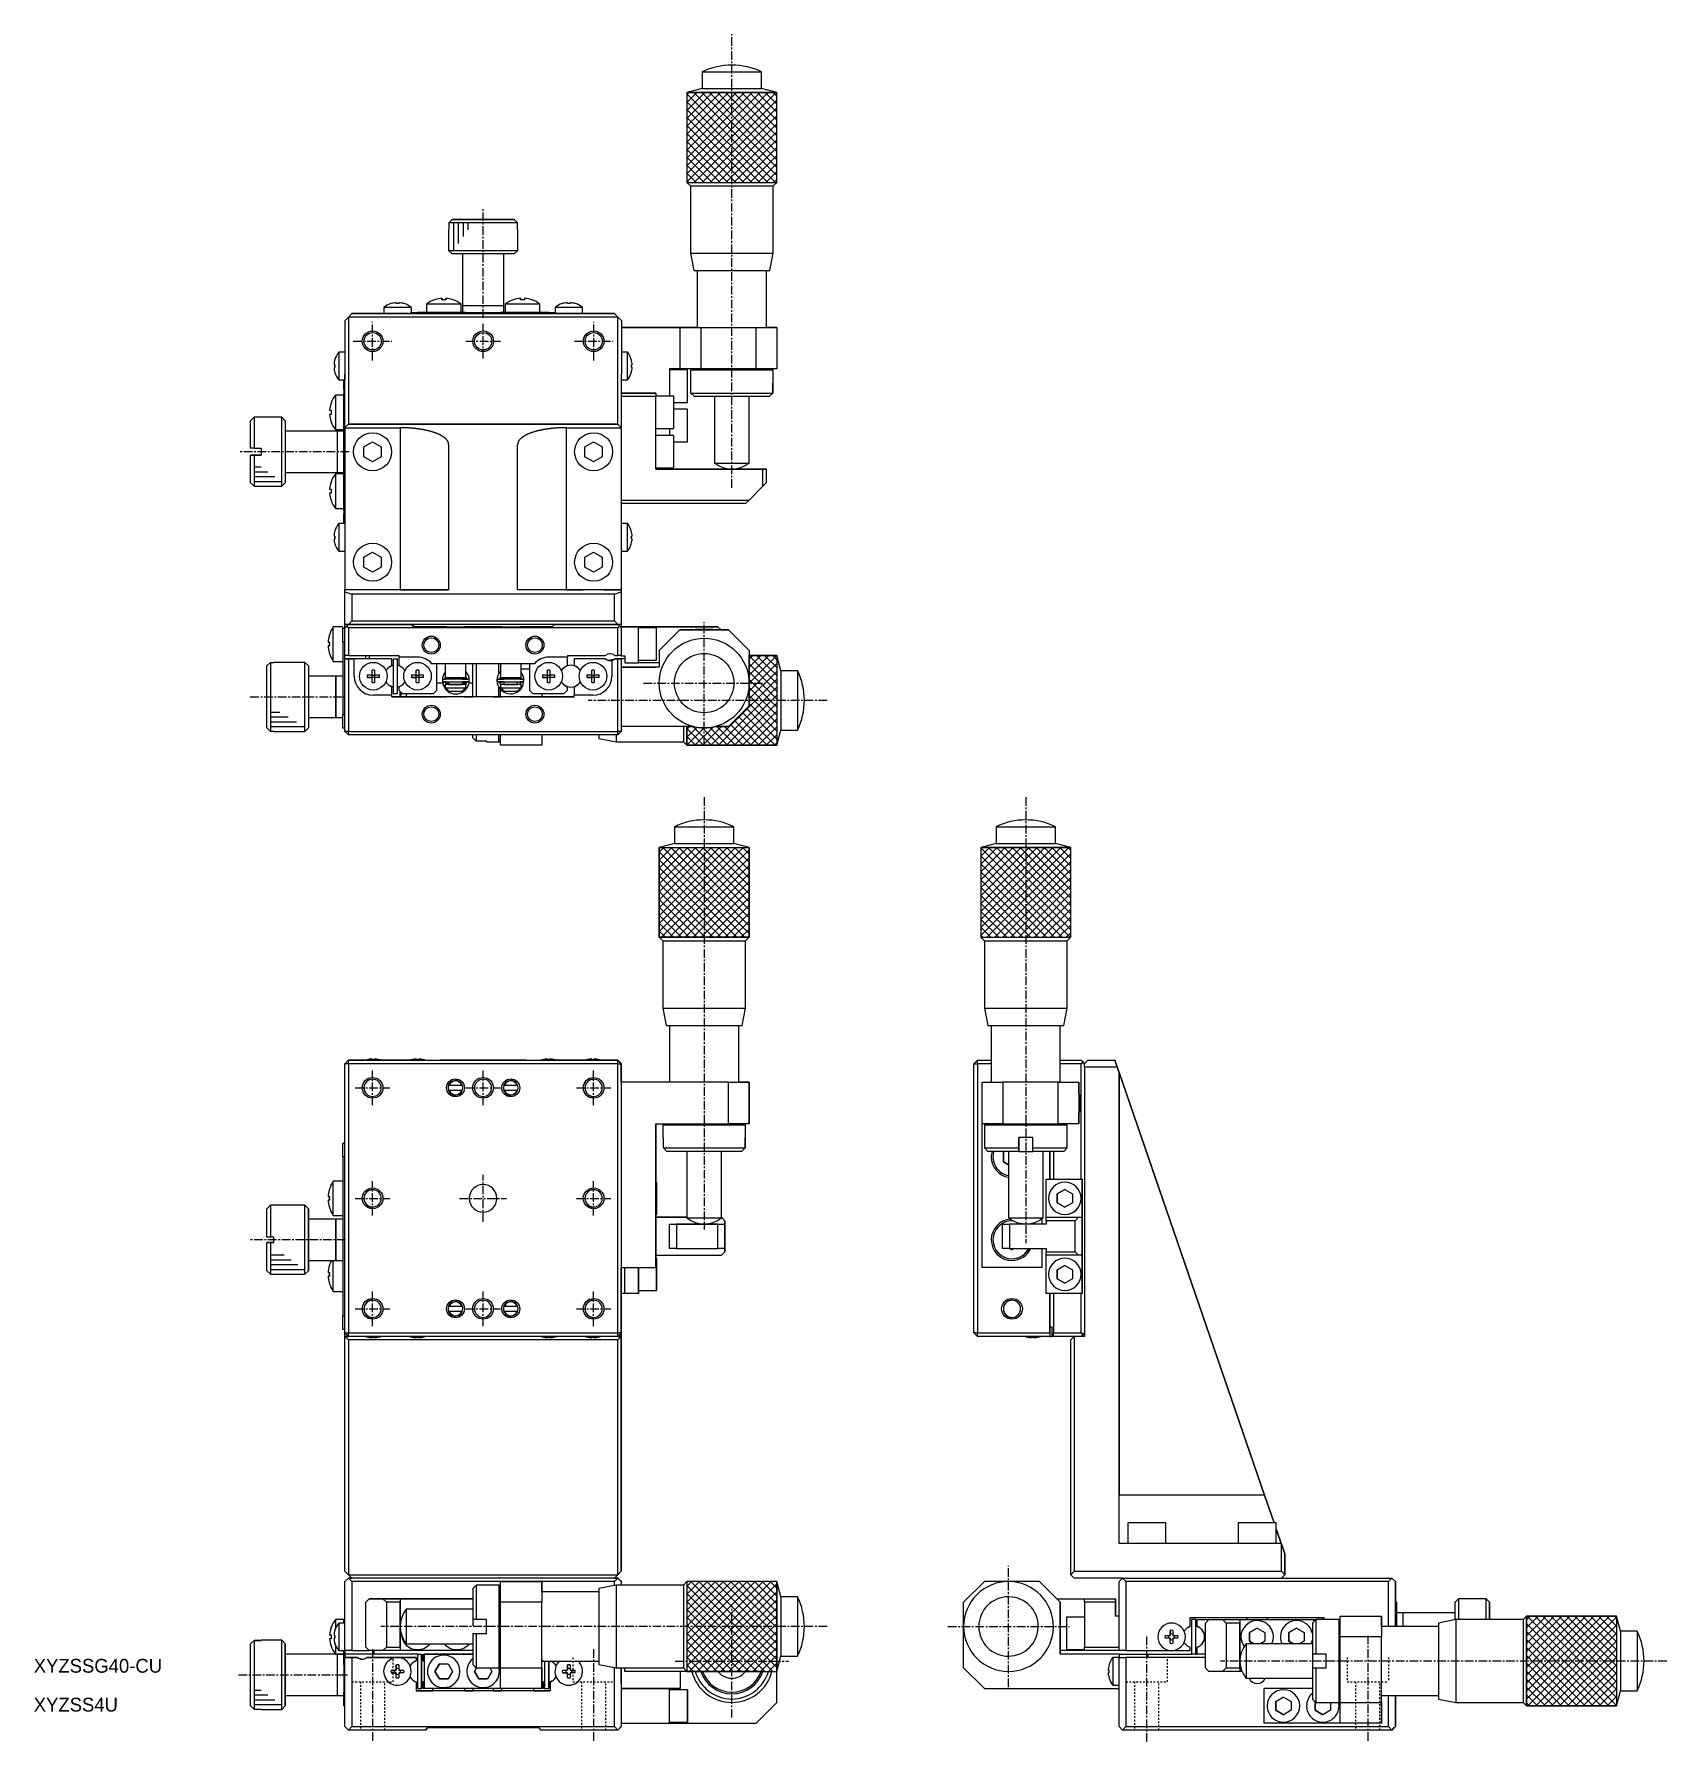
# Model space of a CAD drawing. Extents: x 93 to 329, y 82 to 330.
import ezdxf

# ---------------------------------------------------------------- set-up
doc = ezdxf.new("R2010")
doc.units = 0
doc.linetypes.add('CENTER', pattern=[2, 1.25, -0.25, 0.25, -0.25])
doc.linetypes.add('DOT', pattern=[0.5, 0.25, -0.25])
doc.layers.get('0').update_dxf_attribs({"linetype": 'CONTINUOUS'})
doc.layers.add('CENTER', color=1, linetype='CENTER')

msp = doc.modelspace()

# ---------------------------------------------------------------- texts
at = {"color": 7, "linetype": 'CONTINUOUS'}
for s, p in [('XYZSSG40-CU', (92.69, 92.47)), ('XYZSS4U', (92.69, 86.84))]:
    msp.add_text(s, height=2, dxfattribs=at).set_placement(p)

# ---------------------------------------------------------------- linework, layer by layer
at = {"color": 7, "linetype": 'CONTINUOUS'}
for p, q in [((189.45, 324.27), (189.45, 321.86)), ((189.45, 324.27), (198.05, 324.27)), ((198.05, 321.86), (198.05, 324.27)), ((189.45, 321.86), (187.25, 321.27)), ((189.45, 321.86), (198.05, 321.86)), ((200.25, 321.27), (198.05, 321.86)), ((187.25, 321.27), (200.25, 321.27)), ((187.25, 321.27), (187.25, 308.27)), ((200.25, 321.27), (187.25, 321.27)), ((187.25, 321.27), (187.25, 308.27)), ((200.25, 308.27), (200.25, 321.27)), ((200.25, 308.27), (200.25, 321.27)), ((187.25, 308.27), (200.25, 308.27)), ((187.25, 308.27), (187.75, 307.77)), ((187.25, 308.27), (200.25, 308.27)), ((187.75, 307.77), (199.75, 307.77)), ((187.75, 307.77), (187.75, 298.02)), ((199.75, 307.77), (200.25, 308.27)), ((199.75, 298.02), (199.75, 307.77)), ((152.77, 302.42), (153.27, 302.92)), ((162.72, 302.42), (152.77, 302.42)), ((152.77, 302.42), (152.77, 301.42)), ((162.22, 302.92), (153.27, 302.92)), ((153.27, 302.92), (162.22, 302.92)), ((162.22, 302.92), (162.72, 302.42)), ((162.72, 301.42), (162.72, 302.42)), ((152.77, 301.42), (152.75, 301.42)), ((152.77, 301.42), (152.75, 301.42)), ((152.75, 301.42), (152.75, 298.42)), ((162.75, 301.42), (162.72, 301.42)), ((162.75, 301.42), (162.72, 301.42)), ((162.75, 298.42), (162.75, 301.42)), ((152.75, 298.42), (162.75, 298.42)), ((152.75, 298.42), (153.25, 297.92)), ((162.25, 297.92), (153.25, 297.92)), ((154.75, 297.92), (154.75, 290.42)), ((160.75, 290.42), (160.75, 297.92)), ((162.25, 297.92), (162.75, 298.42)), ((187.75, 298.02), (199.75, 298.02)), ((187.75, 298.02), (188.25, 295.52)), ((199.25, 295.52), (199.75, 298.02)), ((188.25, 295.52), (199.25, 295.52)), ((188.25, 295.52), (188.75, 295.52)), ((188.5, 295.52), (199, 295.52)), ((188.5, 295.52), (188.75, 295.52)), ((188.75, 295.52), (188.75, 287.27)), ((198.75, 287.27), (198.75, 295.52)), ((198.75, 295.52), (199, 295.52)), ((198.75, 295.52), (199.25, 295.52)), ((147.35, 290.17), (143.35, 290.17)), ((143.35, 290.17), (143.35, 289.27)), ((144.42, 290.72), (144.4, 290.72)), ((144.42, 290.72), (144.4, 290.72)), ((145.15, 290.72), (145.15, 290.85)), ((145.55, 290.72), (145.15, 290.72)), ((145.55, 290.85), (145.55, 290.72)), ((146.3, 290.72), (146.27, 290.72)), ((146.3, 290.72), (146.27, 290.72)), ((147.25, 289.42), (149.25, 289.42)), ((147.25, 289.42), (147.25, 289.27)), ((147.25, 289.42), (148.25, 289.42)), ((147.35, 289.42), (147.35, 290.17)), ((148.75, 289.42), (148.25, 289.42)), ((149.25, 289.42), (148.75, 289.42)), ((150.75, 289.42), (149.1, 289.42)), ((150.75, 289.42), (149.1, 289.42)), ((149.25, 289.42), (166.25, 289.42)), ((149.25, 289.42), (149.55, 289.42)), ((154.55, 290.64), (149.55, 290.64)), ((149.55, 290.64), (149.55, 289.42)), ((150.73, 291.28), (150.7, 291.28)), ((150.73, 291.28), (150.7, 291.28)), ((155.24, 289.42), (150.75, 289.42)), ((150.75, 289.42), (154.75, 289.42)), ((151.75, 291.49), (151.75, 291.28)), ((151.75, 291.28), (151.75, 291.49)), ((152.35, 291.28), (151.75, 291.28)), ((152.35, 291.49), (152.35, 291.28)), ((153.4, 291.28), (153.36, 291.28)), ((153.4, 291.28), (153.36, 291.28)), ((154.55, 289.42), (154.55, 290.64)), ((154.75, 289.42), (154.55, 289.42)), ((157.75, 290.42), (154.75, 290.42)), ((157.75, 290.42), (154.75, 290.42)), ((154.75, 290.42), (154.75, 289.42)), ((160.75, 290.42), (157.75, 290.42)), ((160.75, 290.42), (157.75, 290.42)), ((164.75, 289.42), (160.25, 289.42)), ((160.75, 289.42), (160.75, 290.42)), ((160.75, 289.42), (164.75, 289.42)), ((162.15, 289.42), (160.75, 289.42)), ((165.95, 290.64), (160.95, 290.64)), ((160.95, 290.64), (160.95, 289.42)), ((165.95, 289.42), (160.95, 289.42)), ((161.95, 289.42), (164.95, 289.42)), ((161.95, 289.42), (162.15, 289.42)), ((162.13, 291.28), (162.1, 291.28)), ((162.13, 291.28), (162.1, 291.28)), ((162.15, 289.42), (162.15, 289.42)), ((163.15, 291.49), (163.15, 291.28)), ((163.15, 291.28), (163.15, 291.49)), ((163.75, 291.28), (163.15, 291.28)), ((163.75, 291.49), (163.75, 291.28)), ((164.75, 289.42), (164.95, 289.42)), ((166.4, 289.42), (164.75, 289.42)), ((164.75, 289.42), (166.25, 289.42)), ((166.4, 289.42), (164.75, 289.42)), ((164.75, 289.42), (164.75, 289.42)), ((164.8, 291.28), (164.76, 291.28)), ((164.8, 291.28), (164.76, 291.28)), ((165.95, 289.42), (165.95, 290.64)), ((166.25, 289.42), (168.25, 289.42)), ((166.75, 289.42), (166.25, 289.42)), ((167.25, 289.42), (166.75, 289.42)), ((167.25, 289.42), (168.25, 289.42)), ((172.15, 290.17), (168.15, 290.17)), ((168.15, 290.17), (168.15, 289.42)), ((168.25, 289.42), (168.25, 289.27)), ((169.22, 290.72), (169.2, 290.72)), ((169.22, 290.72), (169.2, 290.72)), ((169.95, 290.72), (169.95, 290.85)), ((170.35, 290.72), (169.95, 290.72)), ((170.35, 290.85), (170.35, 290.72)), ((171.1, 290.72), (171.07, 290.72)), ((171.1, 290.72), (171.07, 290.72)), ((172.15, 289.27), (172.15, 290.17)), ((137.74, 272.77), (137.75, 288.27)), ((138.25, 288.77), (137.75, 288.27)), ((138.25, 288.77), (138.24, 273.27)), ((138.75, 289.27), (138.25, 288.77)), ((177.25, 288.77), (138.25, 288.77)), ((138.75, 289.27), (176.75, 289.27)), ((146.95, 289.27), (138.75, 289.27)), ((176.75, 289.27), (168.25, 289.27)), ((172.15, 289.27), (168.25, 289.27)), ((169.15, 289.27), (169.15, 289.27)), ((171.15, 289.27), (171.15, 289.27)), ((177.25, 288.77), (176.75, 289.27)), ((177.24, 273.27), (177.25, 288.77)), ((177.75, 288.27), (177.25, 288.77)), ((177.75, 288.27), (177.74, 272.77)), ((186.25, 287.27), (177.75, 287.27)), ((177.75, 287.27), (186.25, 287.27)), ((186.25, 281.27), (186.25, 287.27)), ((186.25, 287.27), (189.25, 287.27)), ((188.75, 287.27), (186.25, 287.27)), ((189.25, 287.27), (189.25, 281.27)), ((189.25, 287.27), (197.25, 287.27)), ((197.25, 281.27), (197.25, 287.27)), ((197.25, 287.27), (200.25, 287.27)), ((200.25, 287.27), (198.75, 287.27)), ((200.25, 287.27), (200.25, 281.27)), ((136.29, 282.62), (136.29, 282.6)), ((137.74, 283.67), (136.85, 283.67)), ((136.85, 283.67), (136.85, 279.67)), ((137.74, 283.67), (137.74, 279.67)), ((137.74, 282.67), (137.74, 282.67)), ((178.64, 283.67), (177.75, 283.67)), ((178.64, 279.67), (178.64, 283.67)), ((179.2, 282.6), (179.2, 282.62)), ((136.16, 281.87), (136.29, 281.87)), ((136.29, 281.47), (136.16, 281.47)), ((136.29, 281.87), (136.29, 281.47)), ((136.29, 280.74), (136.29, 280.72)), ((136.85, 279.67), (137.74, 279.67)), ((137.59, 278.77), (137.59, 279.67)), ((137.74, 280.67), (137.74, 280.67)), ((137.74, 279.77), (137.74, 279.77)), ((137.74, 279.77), (137.74, 279.77)), ((177.74, 279.67), (178.64, 279.67)), ((179.2, 281.47), (179.2, 281.87)), ((179.2, 281.87), (179.33, 281.87)), ((179.33, 281.47), (179.2, 281.47)), ((179.2, 280.72), (179.2, 280.74)), ((184.74, 281.27), (184.74, 277.32)), ((186.25, 281.27), (184.74, 281.27)), ((187.34, 281.12), (184.74, 281.12)), ((189.25, 281.27), (186.25, 281.27)), ((187.34, 276.42), (187.34, 281.12)), ((187.95, 281.27), (187.75, 281.07)), ((199.75, 281.07), (187.75, 281.07)), ((187.75, 281.07), (187.75, 279.27)), ((197.25, 281.27), (189.25, 281.27)), ((200.25, 281.27), (197.25, 281.27)), ((199.75, 281.07), (199.55, 281.27)), ((199.75, 279.27), (199.75, 281.07)), ((137.59, 277.47), (136.37, 277.47)), ((136.37, 277.47), (136.37, 272.47)), ((137.59, 275.77), (137.59, 277.77)), ((137.59, 278.27), (137.59, 278.77)), ((137.59, 278.27), (137.59, 277.77)), ((137.59, 277.77), (137.74, 277.77)), ((137.59, 277.77), (137.74, 277.77)), ((177.74, 277.77), (182.74, 277.77)), ((178.25, 277.77), (177.74, 277.77)), ((182.74, 277.27), (177.74, 277.27)), ((182.74, 277.77), (178.25, 277.77)), ((182.74, 266.77), (182.74, 277.27)), ((182.74, 277.77), (182.74, 277.27)), ((185.34, 277.32), (182.74, 277.32)), ((185.34, 272.62), (185.34, 277.32)), ((187.83, 279.27), (187.75, 279.27)), ((187.83, 279.27), (187.75, 279.27)), ((187.83, 277.77), (187.83, 279.27)), ((187.83, 277.77), (199.66, 277.77)), ((188.34, 277.27), (187.83, 277.77)), ((199.15, 277.27), (188.34, 277.27)), ((189.1, 277.27), (188.34, 277.27)), ((191.25, 277.27), (191.24, 267.64)), ((196.24, 267.64), (196.25, 277.27)), ((199.15, 277.27), (198.39, 277.27)), ((199.66, 277.77), (199.15, 277.27)), ((199.66, 279.27), (199.66, 277.77)), ((199.66, 277.77), (199.66, 279.27)), ((199.75, 279.27), (199.66, 279.27)), ((199.75, 279.27), (199.66, 279.27)), ((135.52, 275.27), (135.73, 275.27)), ((135.73, 274.67), (135.52, 274.67)), ((135.73, 276.32), (135.73, 276.28)), ((135.73, 275.27), (135.73, 274.67)), ((137.59, 274.97), (137.59, 275.77)), ((137.59, 275.77), (137.59, 274.97)), ((137.59, 262.77), (137.59, 274.97)), ((185.34, 276.42), (187.34, 276.42)), ((187.34, 275.42), (185.34, 275.42)), ((187.34, 270.72), (187.34, 275.42)), ((124.59, 274.27), (124.09, 273.77)), ((124.09, 269.77), (124.09, 273.77)), ((128.59, 274.27), (124.59, 274.27)), ((124.59, 274.27), (124.59, 269.77)), ((128.59, 264.27), (128.59, 274.27)), ((129.09, 273.77), (128.59, 274.27)), ((129.09, 273.77), (129.09, 264.77)), ((136.59, 272.27), (129.09, 272.27)), ((135.73, 273.65), (135.73, 273.62)), ((136.37, 272.47), (137.59, 272.47)), ((137.59, 272.27), (136.59, 272.27)), ((136.59, 272.27), (136.59, 266.27)), ((136.59, 272.27), (136.59, 266.27)), ((137.74, 272.77), (138.24, 273.27)), ((138.24, 273.27), (137.74, 272.77)), ((137.74, 272.75), (137.74, 272.77)), ((137.74, 272.75), (137.74, 249.27)), ((137.74, 272.75), (145.74, 272.75)), ((177.24, 273.27), (138.24, 273.27)), ((138.24, 273.27), (177.24, 273.27)), ((169.74, 272.75), (177.74, 272.75)), ((177.24, 273.27), (177.74, 272.77)), ((177.74, 272.77), (177.24, 273.27)), ((177.74, 272.77), (177.74, 272.75)), ((177.74, 272.75), (177.74, 271.77)), ((182.74, 272.62), (185.34, 272.62)), ((184.74, 272.62), (184.74, 271.62)), ((124.59, 269.77), (124.09, 269.77)), ((124.59, 269.77), (125.59, 269.77)), ((125.59, 269.77), (125.59, 268.77)), ((140.49, 269.99), (141.74, 270.71)), ((140.49, 268.55), (140.49, 269.99)), ((141.74, 270.71), (142.99, 269.99)), ((142.99, 269.99), (142.99, 268.55)), ((152.74, 270.34), (152.74, 249.27)), ((162.74, 249.27), (162.74, 270.34)), ((172.49, 269.99), (173.74, 270.71)), ((172.49, 268.55), (172.49, 269.99)), ((173.74, 270.71), (174.99, 269.99)), ((174.99, 269.99), (174.99, 268.55)), ((177.74, 271.77), (177.74, 270.77)), ((177.74, 270.77), (177.74, 270.57)), ((177.74, 270.57), (177.74, 267.77)), ((185.34, 271.62), (182.74, 271.62)), ((185.34, 266.92), (185.34, 271.62)), ((185.34, 270.72), (187.34, 270.72)), ((124.09, 264.77), (124.09, 268.77)), ((124.09, 268.77), (124.09, 268.77)), ((124.09, 268.77), (124.59, 268.77)), ((124.59, 268.77), (124.09, 268.77)), ((125.59, 268.77), (124.59, 268.77)), ((124.59, 268.77), (125.59, 268.77)), ((124.59, 268.77), (124.59, 264.27)), ((141.74, 267.82), (140.49, 268.55)), ((142.99, 268.55), (141.74, 267.82)), ((173.74, 267.82), (172.49, 268.55)), ((174.99, 268.55), (173.74, 267.82)), ((177.74, 267.77), (177.74, 264.87)), ((191.24, 267.64), (196.24, 267.64)), ((124.09, 264.77), (124.59, 264.27)), ((128.59, 264.27), (129.09, 264.77)), ((129.09, 266.27), (136.59, 266.27)), ((135.73, 264.92), (135.73, 264.88)), ((137.59, 266.07), (136.37, 266.07)), ((136.37, 266.07), (136.37, 261.07)), ((136.59, 266.27), (137.59, 266.27)), ((137.59, 266.07), (137.59, 261.07)), ((177.74, 264.87), (177.74, 262.27)), ((182.74, 266.92), (185.34, 266.92)), ((182.74, 266.77), (193.74, 266.77)), ((198.24, 266.77), (182.74, 266.77)), ((193.74, 266.77), (198.24, 266.77)), ((198.24, 266.77), (198.74, 266.77)), ((198.74, 266.77), (198.24, 266.77)), ((198.24, 264.27), (198.24, 266.77)), ((198.74, 264.77), (198.24, 264.27)), ((198.74, 266.77), (198.74, 264.77)), ((124.59, 264.27), (128.59, 264.27)), ((135.52, 263.87), (135.73, 263.87)), ((135.73, 263.27), (135.52, 263.27)), ((135.73, 263.87), (135.73, 263.27)), ((135.73, 262.25), (135.73, 262.22)), ((137.59, 260.77), (137.59, 262.77)), ((177.74, 262.27), (196.24, 262.27)), ((177.74, 262.27), (177.74, 257.87)), ((196.24, 262.27), (195.74, 261.77)), ((196.24, 262.27), (198.24, 264.27)), ((136.37, 261.07), (137.59, 261.07)), ((137.59, 260.77), (137.59, 260.27)), ((137.59, 260.77), (137.74, 260.77)), ((137.59, 260.77), (137.74, 260.77)), ((137.59, 259.77), (137.59, 260.27)), ((137.59, 258.87), (137.59, 259.77)), ((195.74, 261.77), (177.74, 261.77)), ((136.29, 257.82), (136.29, 257.8)), ((137.74, 258.87), (136.85, 258.87)), ((136.85, 258.87), (136.85, 254.87)), ((178.64, 258.87), (177.74, 258.87)), ((177.74, 257.87), (177.74, 255.87)), ((178.64, 254.87), (178.64, 258.87)), ((179.2, 257.8), (179.2, 257.82)), ((136.16, 257.07), (136.29, 257.07)), ((136.29, 256.67), (136.16, 256.67)), ((136.29, 257.07), (136.29, 256.67)), ((136.29, 255.94), (136.29, 255.92)), ((136.85, 254.87), (137.74, 254.87)), ((140.49, 253.99), (141.74, 254.71)), ((141.74, 254.71), (142.99, 253.99)), ((172.49, 253.99), (173.74, 254.71)), ((173.74, 254.71), (174.99, 253.99)), ((177.74, 255.87), (177.74, 249.27)), ((177.74, 254.87), (178.64, 254.87)), ((179.2, 256.67), (179.2, 257.07)), ((179.2, 257.07), (179.33, 257.07)), ((179.33, 256.67), (179.2, 256.67)), ((179.2, 255.92), (179.2, 255.94)), ((140.49, 252.55), (140.49, 253.99)), ((141.74, 251.82), (140.49, 252.55)), ((142.99, 252.55), (141.74, 251.82)), ((142.99, 253.99), (142.99, 252.55)), ((172.49, 252.55), (172.49, 253.99)), ((173.74, 251.82), (172.49, 252.55)), ((174.99, 252.55), (173.74, 251.82)), ((174.99, 253.99), (174.99, 252.55)), ((152.74, 249.27), (137.74, 249.27)), ((140.24, 249.27), (137.74, 249.27)), ((137.74, 248.99), (137.74, 249.27)), ((137.74, 244.27), (137.74, 248.99)), ((137.74, 248.99), (138.74, 248.65)), ((176.74, 248.65), (138.74, 248.65)), ((138.74, 248.65), (138.74, 244.77)), ((140.24, 249.27), (139.99, 249.27)), ((140.24, 249.27), (139.99, 249.27)), ((145.74, 249.27), (143.24, 249.27)), ((143.49, 249.27), (143.24, 249.27)), ((143.49, 249.27), (143.24, 249.27)), ((145.74, 249.27), (152.74, 249.27)), ((177.74, 249.27), (162.74, 249.27)), ((169.74, 249.27), (162.74, 249.27)), ((169.74, 249.27), (172.24, 249.27)), ((172.24, 249.27), (171.99, 249.27)), ((172.24, 249.27), (171.99, 249.27)), ((175.24, 249.27), (177.74, 249.27)), ((175.49, 249.27), (175.24, 249.27)), ((175.49, 249.27), (175.24, 249.27)), ((176.74, 248.65), (177.74, 248.99)), ((176.74, 244.77), (176.74, 248.65)), ((177.74, 249.27), (177.74, 248.99)), ((177.74, 248.99), (177.74, 244.27)), ((135.47, 242.68), (135.48, 242.68)), ((137.44, 243.92), (136.05, 243.92)), ((136.05, 238.92), (136.05, 243.92)), ((137.74, 243.72), (137.44, 243.72)), ((137.44, 243.72), (137.74, 243.72)), ((137.44, 241.72), (137.44, 243.72)), ((137.74, 243.77), (137.74, 244.27)), ((138.24, 244.27), (137.74, 244.27)), ((137.99, 244.02), (137.74, 243.77)), ((137.74, 243.77), (137.99, 244.02)), ((137.74, 239.77), (137.74, 243.77)), ((138.24, 244.27), (137.99, 244.02)), ((138.24, 244.27), (137.99, 244.02)), ((137.99, 244.02), (138.24, 243.77)), ((138.24, 244.27), (138.74, 244.77)), ((147.39, 244.27), (138.24, 244.27)), ((138.24, 244.27), (147.39, 244.27)), ((177.24, 243.77), (138.24, 243.77)), ((138.24, 243.77), (138.24, 239.77)), ((138.74, 244.77), (176.74, 244.77)), ((168.09, 244.27), (147.39, 244.27)), ((147.39, 244.27), (147.74, 243.92)), ((147.74, 243.92), (147.39, 244.27)), ((147.74, 243.92), (167.74, 243.92)), ((152.44, 243.92), (147.74, 243.92)), ((160.44, 243.92), (155.04, 243.92)), ((159.72, 243.92), (155.72, 243.92)), ((157.72, 243.92), (155.72, 243.92)), ((159.72, 243.92), (157.72, 243.92)), ((167.74, 243.92), (163.04, 243.92)), ((167.74, 243.92), (168.09, 244.27)), ((168.09, 244.27), (167.74, 243.92)), ((177.24, 244.27), (168.09, 244.27)), ((168.09, 244.27), (177.24, 244.27)), ((176.74, 244.77), (177.24, 244.27)), ((177.49, 244.02), (177.24, 244.27)), ((177.74, 244.27), (177.24, 244.27)), ((177.49, 244.02), (177.24, 244.27)), ((177.24, 243.77), (177.49, 244.02)), ((177.24, 239.77), (177.24, 243.77)), ((177.74, 243.77), (177.49, 244.02)), ((177.49, 244.02), (177.74, 243.77)), ((177.74, 244.27), (177.74, 243.92)), ((180.24, 243.92), (177.74, 243.92)), ((177.74, 243.92), (180.24, 243.92)), ((177.74, 243.77), (177.74, 243.92)), ((177.74, 243.77), (177.74, 239.77)), ((191.74, 243.92), (180.24, 243.92)), ((180.24, 243.92), (191.74, 243.92)), ((180.24, 238.72), (180.24, 243.92)), ((182.84, 243.77), (180.24, 243.77)), ((182.84, 239.07), (182.84, 243.77)), ((183.24, 240.47), (186.24, 243.47)), ((186.24, 243.47), (183.24, 240.47)), ((186.24, 243.47), (193.24, 243.47)), ((188.24, 243.47), (186.24, 243.47)), ((188.49, 243.55), (188.24, 243.43)), ((190.99, 243.55), (188.49, 243.55)), ((191.24, 243.43), (190.99, 243.55)), ((193.24, 243.47), (191.24, 243.47)), ((191.74, 243.92), (192.19, 243.47)), ((192.19, 243.47), (191.74, 243.92)), ((193.24, 243.47), (196.24, 240.47)), ((196.24, 240.47), (193.24, 243.47)), ((135.31, 241.68), (135.48, 241.68)), ((135.31, 241.16), (135.48, 241.16)), ((135.48, 241.16), (135.31, 241.16)), ((135.48, 240.16), (135.47, 240.16)), ((135.48, 240.16), (135.47, 240.16)), ((137.44, 241.72), (137.44, 231.22)), ((183.24, 240.47), (183.24, 238.07)), ((196.24, 240.47), (196.24, 235.77)), ((126.44, 238.25), (126.94, 238.75)), ((126.44, 229.29), (126.44, 238.25)), ((126.94, 238.75), (126.94, 228.78)), ((126.94, 238.75), (127.44, 238.75)), ((131.94, 238.77), (127.44, 238.77)), ((127.44, 238.75), (127.44, 238.77)), ((131.94, 228.77), (131.94, 238.77)), ((132.44, 238.27), (131.94, 238.77)), ((132.44, 238.27), (132.44, 229.27)), ((136.05, 238.92), (137.44, 238.92)), ((138.24, 239.77), (137.74, 239.77)), ((137.74, 239.27), (137.74, 239.77)), ((137.74, 228.77), (137.74, 239.27)), ((138.24, 239.27), (137.74, 239.27)), ((137.74, 239.27), (138.24, 239.27)), ((138.24, 239.77), (145.54, 239.77)), ((138.24, 239.27), (138.24, 228.77)), ((138.24, 239.27), (139.09, 239.27)), ((139.09, 239.27), (138.24, 239.27)), ((144.54, 239.27), (139.09, 239.27)), ((144.54, 239.27), (139.09, 239.27)), ((139.09, 236.77), (139.09, 239.27)), ((140.74, 239.27), (140.74, 239.77)), ((141.24, 239.77), (141.24, 239.27)), ((141.66, 236.95), (141.66, 237.65)), ((142.02, 237.65), (142.02, 236.95)), ((144.28, 238.17), (144.54, 238.32)), ((144.54, 238.32), (144.54, 239.27)), ((144.74, 239.27), (144.74, 234.27)), ((144.74, 239.27), (145.34, 239.27)), ((144.74, 239.27), (145.34, 239.27)), ((145.34, 234.27), (145.34, 239.27)), ((145.54, 239.77), (145.54, 239.52)), ((148.24, 239.52), (145.54, 239.52)), ((145.54, 239.52), (145.54, 238.32)), ((145.8, 238.17), (145.54, 238.32)), ((145.74, 238.19), (145.74, 238.2)), ((148.06, 236.95), (148.06, 237.65)), ((148.42, 237.65), (148.42, 236.95)), ((165.17, 238.57), (150.32, 238.57)), ((151.04, 234.77), (151.04, 238.57)), ((152.24, 238.57), (152.24, 236.57)), ((155.24, 236.57), (155.24, 238.57)), ((156.24, 233.77), (156.24, 238.57)), ((156.24, 237.91), (156.24, 238.57)), ((156.74, 238.57), (156.74, 233.77)), ((160.04, 237.19), (160.04, 238.57)), ((160.24, 238.57), (160.24, 236.57)), ((163.24, 236.57), (163.24, 238.57)), ((164.44, 237.77), (163.24, 237.77)), ((164.44, 238.57), (164.44, 234.77)), ((167.06, 236.95), (167.06, 237.65)), ((169.94, 239.52), (167.24, 239.52)), ((167.42, 237.65), (167.42, 236.95)), ((169.68, 238.17), (169.94, 238.32)), ((169.92, 238.27), (169.86, 238.27)), ((169.94, 239.77), (175.48, 239.77)), ((169.94, 239.77), (169.94, 239.52)), ((169.94, 238.32), (169.94, 239.52)), ((175.48, 239.27), (170.94, 239.27)), ((175.48, 239.27), (170.94, 239.27)), ((170.94, 239.27), (170.94, 238.32)), ((171.2, 238.17), (170.94, 238.32)), ((171.03, 238.27), (170.96, 238.27)), ((173.46, 236.95), (173.46, 237.65)), ((173.82, 237.65), (173.82, 236.95)), ((176.74, 239.22), (175.9, 239.05)), ((176.39, 239.05), (176.39, 236.77)), ((176.81, 239.77), (177.24, 239.77)), ((176.81, 239.27), (177.24, 239.27)), ((177.24, 239.27), (176.81, 239.27)), ((177.74, 239.77), (177.24, 239.77)), ((177.24, 228.77), (177.24, 239.27)), ((177.74, 239.27), (177.24, 239.27)), ((177.24, 239.27), (177.74, 239.27)), ((177.74, 239.72), (177.74, 239.77)), ((177.74, 239.72), (178.24, 239.72)), ((177.74, 239.27), (177.74, 228.77)), ((178.24, 239.27), (177.74, 239.27)), ((183.24, 238.07), (177.74, 238.07)), ((177.74, 238.07), (182.74, 238.07)), ((178.24, 239.72), (178.24, 238.72)), ((178.24, 238.72), (180.24, 238.72)), ((180.24, 239.07), (182.84, 239.07)), ((183.24, 238.72), (180.24, 238.72)), ((183.24, 238.07), (182.74, 238.07)), ((196.24, 232.47), (196.24, 239.77)), ((196.24, 239.77), (200.24, 239.77)), ((200.83, 237.57), (200.24, 239.77)), ((200.24, 239.77), (200.24, 226.77)), ((203.24, 237.57), (200.83, 237.57)), ((200.83, 237.57), (200.83, 233.36)), ((203.24, 237.57), (203.24, 233.36)), ((136.44, 236.77), (132.44, 236.77)), ((137.44, 236.77), (136.44, 236.77)), ((136.44, 236.77), (136.44, 230.77)), ((136.44, 230.77), (136.44, 236.77)), ((140.96, 236.95), (141.66, 236.95)), ((140.96, 236.59), (141.66, 236.59)), ((141.66, 236.59), (140.96, 236.59)), ((141.67, 236.94), (141.66, 236.95)), ((141.67, 236.6), (141.66, 236.59)), ((141.66, 235.88), (141.66, 236.59)), ((141.67, 236.6), (141.67, 236.94)), ((141.67, 236.94), (142.01, 236.94)), ((142.01, 236.6), (141.67, 236.6)), ((142.01, 236.94), (142.02, 236.95)), ((142.01, 236.94), (142.01, 236.6)), ((142.01, 236.6), (142.02, 236.59)), ((142.02, 236.95), (142.73, 236.95)), ((142.73, 236.59), (142.02, 236.59)), ((142.73, 236.59), (142.02, 236.59)), ((142.02, 236.59), (142.02, 235.88)), ((144.28, 235.37), (144.54, 235.22)), ((144.54, 235.22), (144.28, 235.37)), ((144.54, 234.02), (144.54, 235.22)), ((145.54, 235.22), (145.8, 235.37)), ((145.54, 235.22), (145.8, 235.37)), ((145.54, 235.22), (145.54, 234.77)), ((145.74, 235.33), (145.74, 235.34)), ((147.36, 236.95), (148.06, 236.95)), ((147.36, 236.59), (148.06, 236.59)), ((148.06, 236.59), (147.36, 236.59)), ((148.07, 236.94), (148.06, 236.95)), ((148.07, 236.6), (148.06, 236.59)), ((148.06, 235.88), (148.06, 236.59)), ((148.07, 236.6), (148.07, 236.94)), ((148.07, 236.94), (148.41, 236.94)), ((148.41, 236.6), (148.07, 236.6)), ((148.41, 236.94), (148.42, 236.95)), ((148.41, 236.94), (148.41, 236.6)), ((148.41, 236.6), (148.42, 236.59)), ((148.42, 236.95), (149.13, 236.95)), ((149.13, 236.59), (148.42, 236.59)), ((149.13, 236.59), (148.42, 236.59)), ((148.42, 236.59), (148.42, 235.88)), ((151.88, 235.77), (151.04, 235.77)), ((151.84, 236.14), (151.98, 235.45)), ((151.95, 235.75), (151.94, 235.72)), ((151.94, 235.72), (151.94, 235.68)), ((151.94, 235.68), (151.94, 235.65)), ((151.94, 235.65), (151.94, 235.62)), ((151.94, 235.62), (151.95, 235.58)), ((151.96, 235.82), (151.95, 235.79)), ((151.95, 235.79), (151.95, 235.75)), ((151.95, 235.58), (151.95, 235.55)), ((151.95, 235.55), (151.96, 235.51)), ((151.97, 235.85), (151.96, 235.82)), ((151.96, 235.51), (151.97, 235.48)), ((151.98, 235.89), (151.97, 235.85)), ((151.97, 235.48), (151.98, 235.45)), ((151.99, 235.92), (151.98, 235.89)), ((151.98, 235.45), (151.99, 235.41)), ((152, 235.95), (151.99, 235.92)), ((151.99, 235.41), (152, 235.4)), ((152.01, 235.96), (152, 235.95)), ((152, 235.39), (152.24, 235.46)), ((152, 235.4), (152.21, 235.03)), ((155.54, 236.36), (152.04, 236.36)), ((152.04, 236.36), (152.39, 236.36)), ((152.04, 235.96), (155.54, 235.96)), ((152.39, 235.96), (152.04, 235.96)), ((152.24, 236.57), (155.24, 236.57)), ((155.24, 235.57), (152.24, 235.57)), ((152.74, 235.57), (152.24, 235.57)), ((152.24, 235.57), (152.24, 235.07)), ((152.24, 235.07), (152.3, 235.07)), ((152.25, 236.36), (152.29, 236.57)), ((152.83, 234.57), (152.3, 235.07)), ((152.3, 235.07), (155.19, 235.07)), ((152.34, 235.7), (152.35, 235.71)), ((152.34, 235.68), (152.34, 235.7)), ((152.34, 235.67), (152.34, 235.68)), ((152.34, 235.65), (152.34, 235.67)), ((152.34, 235.64), (152.34, 235.65)), ((152.34, 235.63), (152.34, 235.64)), ((152.35, 235.61), (152.34, 235.63)), ((152.35, 235.74), (152.36, 235.76)), ((152.35, 235.73), (152.35, 235.74)), ((152.35, 235.71), (152.35, 235.73)), ((152.35, 235.6), (152.35, 235.61)), ((152.35, 235.58), (152.35, 235.6)), ((152.36, 235.57), (152.35, 235.58)), ((152.36, 235.77), (152.37, 235.78)), ((152.74, 235.77), (152.36, 235.77)), ((152.36, 235.76), (152.36, 235.77)), ((152.36, 235.55), (152.36, 235.57)), ((152.37, 235.8), (152.38, 235.81)), ((152.37, 235.78), (152.37, 235.8)), ((152.38, 235.81), (152.39, 235.82)), ((152.39, 235.82), (152.4, 235.84)), ((152.4, 235.84), (152.41, 235.85)), ((152.41, 235.85), (152.42, 235.86)), ((152.42, 235.86), (152.43, 235.87)), ((152.43, 235.87), (152.44, 235.88)), ((152.44, 235.88), (152.45, 235.89)), ((152.45, 235.89), (152.46, 235.9)), ((152.46, 235.9), (152.47, 235.91)), ((152.47, 235.91), (152.48, 235.92)), ((152.48, 235.92), (152.5, 235.92)), ((152.5, 235.92), (152.51, 235.93)), ((152.51, 235.93), (152.52, 235.94)), ((152.52, 235.94), (152.54, 235.94)), ((152.54, 235.94), (152.55, 235.95)), ((152.55, 235.95), (152.56, 235.95)), ((152.56, 235.95), (152.58, 235.95)), ((152.58, 235.95), (152.59, 235.96)), ((152.59, 235.96), (152.61, 235.96)), ((152.61, 235.96), (152.62, 235.96)), ((152.62, 235.96), (152.64, 235.96)), ((152.64, 235.96), (152.64, 235.96)), ((152.74, 236.57), (152.74, 236.36)), ((152.74, 235.96), (152.74, 235.57)), ((152.74, 235.57), (154.74, 235.57)), ((154.74, 235.57), (152.74, 235.57)), ((155.19, 235.07), (154.66, 234.57)), ((154.74, 236.36), (154.74, 236.57)), ((154.74, 236.36), (155.54, 236.36)), ((155.54, 235.96), (154.74, 235.96)), ((154.74, 235.57), (154.74, 235.96)), ((155.22, 235.77), (154.74, 235.77)), ((155.24, 235.57), (154.74, 235.57)), ((154.94, 235.96), (154.95, 235.96)), ((154.95, 235.96), (154.97, 235.96)), ((154.97, 235.96), (154.98, 235.96)), ((154.98, 235.96), (155, 235.96)), ((155, 235.96), (155.01, 235.95)), ((155.01, 235.95), (155.03, 235.95)), ((155.03, 235.95), (155.04, 235.94)), ((155.04, 235.94), (155.05, 235.94)), ((155.05, 235.94), (155.07, 235.93)), ((155.07, 235.93), (155.08, 235.93)), ((155.08, 235.93), (155.09, 235.92)), ((155.09, 235.92), (155.11, 235.91)), ((155.11, 235.91), (155.12, 235.9)), ((155.12, 235.9), (155.13, 235.89)), ((155.13, 235.89), (155.14, 235.88)), ((155.14, 235.88), (155.15, 235.87)), ((155.15, 235.87), (155.16, 235.86)), ((155.16, 235.86), (155.17, 235.85)), ((155.17, 235.85), (155.18, 235.84)), ((155.18, 235.84), (155.19, 235.83)), ((155.19, 235.83), (155.2, 235.82)), ((155.19, 235.07), (155.24, 235.07)), ((155.2, 235.82), (155.21, 235.8)), ((155.21, 235.8), (155.21, 235.79)), ((155.21, 235.79), (155.22, 235.78)), ((155.33, 235.96), (155.22, 235.57)), ((155.22, 235.78), (155.22, 235.76)), ((155.22, 235.76), (155.23, 235.75)), ((155.23, 235.57), (155.22, 235.56)), ((155.22, 235.56), (155.22, 235.55)), ((155.23, 235.75), (155.23, 235.74)), ((155.23, 235.74), (155.24, 235.72)), ((155.24, 235.62), (155.23, 235.6)), ((155.23, 235.6), (155.23, 235.59)), ((155.23, 235.59), (155.23, 235.57)), ((155.24, 236.7), (155.28, 236.6)), ((155.24, 235.72), (155.24, 235.71)), ((155.24, 235.71), (155.24, 235.69)), ((155.24, 235.69), (155.24, 235.68)), ((155.24, 235.68), (155.24, 235.66)), ((155.24, 235.66), (155.24, 235.65)), ((155.24, 235.65), (155.24, 235.63)), ((155.24, 235.63), (155.24, 235.62)), ((155.24, 235.07), (155.24, 235.57)), ((155.28, 236.6), (155.33, 236.36)), ((155.58, 235.4), (155.58, 235.4)), ((155.58, 235.4), (155.58, 235.4)), ((155.58, 235.4), (155.58, 235.4)), ((155.59, 235.4), (155.58, 235.4)), ((155.59, 235.4), (155.6, 235.44)), ((155.6, 235.45), (155.61, 235.45)), ((155.6, 235.45), (155.6, 235.45)), ((155.6, 235.44), (155.6, 235.45)), ((155.61, 235.46), (155.61, 235.46)), ((155.61, 235.46), (155.61, 235.46)), ((155.61, 235.46), (155.61, 235.46)), ((155.61, 235.45), (155.61, 235.46)), ((155.61, 235.45), (155.61, 235.45)), ((155.61, 235.45), (155.61, 235.45)), ((155.61, 235.45), (155.61, 235.45)), ((156.24, 235.77), (155.7, 235.77)), ((159.88, 235.46), (159.88, 235.45)), ((159.88, 235.46), (159.88, 235.46)), ((159.88, 235.45), (159.9, 235.4)), ((159.88, 235.45), (159.88, 235.45)), ((159.88, 235.45), (159.88, 235.45)), ((159.88, 235.45), (159.88, 235.45)), ((159.9, 235.4), (159.9, 235.4)), ((159.9, 235.4), (159.9, 235.4)), ((159.9, 235.4), (159.9, 235.4)), ((159.9, 235.4), (159.9, 235.4)), ((159.95, 236.36), (160.74, 236.36)), ((163.45, 236.36), (159.95, 236.36)), ((159.95, 235.96), (163.45, 235.96)), ((160.74, 235.96), (159.95, 235.96)), ((160.04, 233.77), (160.04, 235.13)), ((160.16, 236.36), (160.24, 236.7)), ((160.26, 235.57), (160.16, 235.96)), ((160.24, 236.57), (163.24, 236.57)), ((160.24, 236.36), (160.24, 236.57)), ((163.24, 235.57), (160.24, 235.57)), ((160.74, 235.57), (160.24, 235.57)), ((160.24, 235.57), (160.24, 235.07)), ((160.24, 235.07), (160.3, 235.07)), ((160.25, 235.73), (160.26, 235.74)), ((160.25, 235.71), (160.25, 235.73)), ((160.25, 235.7), (160.25, 235.71)), ((160.25, 235.68), (160.25, 235.7)), ((160.25, 235.67), (160.25, 235.68)), ((160.25, 235.65), (160.25, 235.67)), ((160.25, 235.64), (160.25, 235.65)), ((160.25, 235.63), (160.25, 235.64)), ((160.25, 235.61), (160.25, 235.63)), ((160.26, 235.6), (160.25, 235.61)), ((160.26, 235.76), (160.27, 235.77)), ((160.26, 235.74), (160.26, 235.76)), ((160.26, 235.58), (160.26, 235.6)), ((160.27, 235.57), (160.26, 235.58)), ((160.27, 235.78), (160.28, 235.8)), ((160.27, 235.77), (160.27, 235.78)), ((160.27, 235.55), (160.27, 235.57)), ((160.28, 235.8), (160.29, 235.81)), ((160.29, 235.82), (160.3, 235.84)), ((160.29, 235.81), (160.29, 235.82)), ((160.3, 235.84), (160.31, 235.85)), ((160.83, 234.57), (160.3, 235.07)), ((160.3, 235.07), (163.19, 235.07)), ((160.31, 235.85), (160.32, 235.86)), ((160.32, 235.86), (160.33, 235.87)), ((160.33, 235.87), (160.34, 235.88)), ((160.34, 235.88), (160.35, 235.89)), ((160.35, 235.89), (160.36, 235.9)), ((160.36, 235.9), (160.38, 235.91)), ((160.38, 235.91), (160.39, 235.92)), ((160.39, 235.92), (160.4, 235.92)), ((160.4, 235.92), (160.41, 235.93)), ((160.41, 235.93), (160.43, 235.94)), ((160.43, 235.94), (160.44, 235.94)), ((160.44, 235.94), (160.46, 235.95)), ((160.46, 235.95), (160.47, 235.95)), ((160.47, 235.95), (160.48, 235.95)), ((160.48, 235.95), (160.5, 235.96)), ((160.5, 235.96), (160.51, 235.96)), ((160.51, 235.96), (160.53, 235.96)), ((160.53, 235.96), (160.54, 235.96)), ((160.54, 235.96), (160.55, 235.96)), ((160.74, 236.57), (160.74, 236.36)), ((160.74, 235.96), (160.74, 235.57)), ((160.74, 235.57), (162.74, 235.57)), ((162.74, 235.57), (160.74, 235.57)), ((163.19, 235.07), (162.66, 234.57)), ((162.74, 236.36), (162.74, 236.57)), ((162.74, 235.57), (162.74, 235.96)), ((163.24, 235.57), (162.74, 235.57)), ((162.85, 235.96), (162.86, 235.96)), ((162.86, 235.96), (162.88, 235.96)), ((162.88, 235.96), (162.89, 235.96)), ((162.89, 235.96), (162.9, 235.95)), ((162.9, 235.95), (162.92, 235.95)), ((162.92, 235.95), (162.93, 235.95)), ((162.93, 235.95), (162.95, 235.94)), ((162.95, 235.94), (162.96, 235.94)), ((162.96, 235.94), (162.97, 235.93)), ((162.97, 235.93), (162.99, 235.93)), ((162.99, 235.93), (163, 235.92)), ((163, 235.92), (163.01, 235.91)), ((163.01, 235.91), (163.02, 235.9)), ((163.02, 235.9), (163.04, 235.89)), ((163.04, 235.89), (163.05, 235.88)), ((163.05, 235.88), (163.06, 235.87)), ((163.06, 235.87), (163.07, 235.86)), ((163.07, 235.86), (163.08, 235.85)), ((163.08, 235.85), (163.09, 235.84)), ((163.09, 235.84), (163.1, 235.83)), ((163.1, 236.36), (163.45, 236.36)), ((163.45, 235.96), (163.1, 235.96)), ((163.1, 235.83), (163.1, 235.82)), ((163.1, 235.82), (163.11, 235.8)), ((163.11, 235.8), (163.12, 235.79)), ((163.12, 235.79), (163.12, 235.78)), ((163.12, 235.78), (163.13, 235.76)), ((163.13, 235.56), (163.12, 235.55)), ((163.13, 235.76), (163.13, 235.75)), ((163.13, 235.75), (163.14, 235.74)), ((163.14, 235.59), (163.13, 235.57)), ((163.13, 235.57), (163.13, 235.56)), ((163.14, 235.74), (163.14, 235.72)), ((163.14, 235.72), (163.14, 235.71)), ((163.14, 235.71), (163.15, 235.69)), ((163.15, 235.65), (163.14, 235.63)), ((163.14, 235.63), (163.14, 235.62)), ((163.14, 235.62), (163.14, 235.6)), ((163.14, 235.6), (163.14, 235.59)), ((163.15, 235.69), (163.15, 235.68)), ((163.15, 235.68), (163.15, 235.66)), ((163.15, 235.66), (163.15, 235.65)), ((163.19, 236.57), (163.24, 236.36)), ((163.19, 235.07), (163.24, 235.07)), ((163.24, 235.07), (163.24, 235.57)), ((163.49, 235.39), (163.24, 235.46)), ((163.49, 235.93), (163.48, 235.96)), ((163.49, 235.39), (163.65, 236.14)), ((163.51, 235.9), (163.49, 235.93)), ((163.49, 235.4), (163.5, 235.43)), ((163.5, 235.43), (163.51, 235.46)), ((163.52, 235.87), (163.51, 235.9)), ((163.51, 235.46), (163.52, 235.49)), ((163.53, 235.83), (163.52, 235.87)), ((163.52, 235.49), (163.53, 235.53)), ((163.53, 235.8), (163.53, 235.83)), ((163.54, 235.77), (163.53, 235.8)), ((163.53, 235.53), (163.54, 235.56)), ((163.54, 235.73), (163.54, 235.77)), ((163.55, 235.7), (163.54, 235.73)), ((163.54, 235.59), (163.55, 235.63)), ((163.54, 235.56), (163.54, 235.59)), ((163.55, 235.66), (163.55, 235.7)), ((163.55, 235.63), (163.55, 235.66)), ((166.36, 236.95), (167.06, 236.95)), ((166.36, 236.59), (167.06, 236.59)), ((167.06, 236.59), (166.36, 236.59)), ((167.07, 236.94), (167.06, 236.95)), ((167.07, 236.6), (167.06, 236.59)), ((167.06, 235.88), (167.06, 236.59)), ((167.07, 236.6), (167.07, 236.94)), ((167.07, 236.94), (167.41, 236.94)), ((167.41, 236.6), (167.07, 236.6)), ((167.41, 236.94), (167.42, 236.95)), ((167.41, 236.94), (167.41, 236.6)), ((167.41, 236.6), (167.42, 236.59)), ((167.42, 236.95), (168.13, 236.95)), ((168.13, 236.59), (167.42, 236.59)), ((168.13, 236.59), (167.42, 236.59)), ((167.42, 236.59), (167.42, 235.88)), ((169.94, 235.22), (169.68, 235.37)), ((169.94, 235.22), (169.68, 235.37)), ((169.94, 234.77), (169.94, 235.22)), ((171.2, 235.37), (170.94, 235.22)), ((170.94, 235.22), (171.2, 235.37)), ((170.94, 235.22), (170.94, 234.02)), ((172.76, 236.95), (173.46, 236.95)), ((172.76, 236.59), (173.46, 236.59)), ((173.46, 236.59), (172.76, 236.59)), ((173.47, 236.94), (173.46, 236.95)), ((173.47, 236.6), (173.46, 236.59)), ((173.46, 235.88), (173.46, 236.59)), ((173.47, 236.6), (173.47, 236.94)), ((173.47, 236.94), (173.81, 236.94)), ((173.81, 236.6), (173.47, 236.6)), ((173.81, 236.94), (173.82, 236.95)), ((173.81, 236.94), (173.81, 236.6)), ((173.81, 236.6), (173.82, 236.59)), ((173.82, 236.95), (174.53, 236.95)), ((174.53, 236.59), (173.82, 236.59)), ((174.53, 236.59), (173.82, 236.59)), ((173.82, 236.59), (173.82, 235.88)), ((144.54, 234.02), (141.84, 234.02)), ((144.54, 234.02), (141.84, 234.02)), ((144.54, 233.77), (144.54, 234.02)), ((170.94, 233.77), (144.54, 233.77)), ((144.54, 233.77), (152.44, 233.77)), ((144.74, 234.27), (145.34, 234.27)), ((145.54, 234.77), (146.04, 234.27)), ((145.74, 233.77), (145.74, 234.57)), ((146.04, 234.27), (150.54, 234.27)), ((146.62, 234.27), (146.62, 233.77)), ((150.54, 234.27), (151.04, 234.77)), ((154.66, 234.57), (152.83, 234.57)), ((155.04, 233.77), (156.24, 233.77)), ((159.24, 233.77), (160.44, 233.77)), ((160.24, 233.77), (160.24, 234.86)), ((162.66, 234.57), (160.83, 234.57)), ((163.04, 233.77), (170.94, 233.77)), ((164.44, 234.77), (164.94, 234.27)), ((164.94, 234.27), (169.44, 234.27)), ((166.24, 234.27), (166.24, 233.77)), ((169.44, 234.27), (169.94, 234.77)), ((173.64, 234.02), (170.94, 234.02)), ((173.64, 234.02), (170.94, 234.02)), ((170.94, 233.77), (170.94, 234.02)), ((193.24, 229.47), (196.24, 232.47)), ((200.24, 233.41), (200.24, 226.77)), ((200.83, 233.36), (200.83, 228.97)), ((203.24, 233.36), (203.24, 228.97)), ((132.44, 230.77), (136.44, 230.77)), ((136.44, 230.77), (137.44, 230.77)), ((137.44, 229.22), (137.44, 231.22)), ((126.94, 228.78), (126.44, 229.29)), ((127.44, 228.78), (126.94, 228.78)), ((127.44, 228.77), (127.44, 228.78)), ((127.44, 228.77), (131.94, 228.77)), ((131.94, 228.77), (132.44, 229.27)), ((137.74, 229.22), (137.44, 229.22)), ((138.24, 228.27), (137.74, 228.77)), ((138.24, 228.77), (137.74, 228.77)), ((138.24, 228.77), (177.24, 228.77)), ((138.24, 228.27), (138.24, 228.77)), ((177.24, 228.27), (138.24, 228.27)), ((156.24, 227.86), (156.24, 228.27)), ((156.24, 227.86), (156.24, 228.27)), ((156.74, 227.35), (156.24, 227.86)), ((156.74, 228.27), (156.74, 227.35)), ((160.04, 227.27), (160.04, 228.27)), ((160.24, 226.77), (160.24, 228.27)), ((166.24, 228.27), (166.24, 226.77)), ((174.49, 228.27), (174.49, 228.02)), ((174.49, 228.27), (174.49, 228.02)), ((174.49, 228.27), (174.49, 227.77)), ((174.49, 228.27), (174.49, 227.77)), ((174.49, 227.77), (176.99, 227.27)), ((176.99, 228.27), (176.99, 227.27)), ((177.24, 228.27), (177.74, 228.77)), ((177.74, 228.77), (177.24, 228.77)), ((177.24, 228.27), (177.24, 228.77)), ((186.74, 229.47), (186.74, 227.27)), ((187.24, 226.77), (187.24, 229.47)), ((187.24, 229.47), (188.14, 229.47)), ((191.34, 229.47), (193.24, 229.47)), ((200.24, 226.77), (200.83, 228.97)), ((200.83, 228.97), (203.24, 228.97)), ((158.24, 227.35), (156.74, 227.35)), ((158.24, 227.27), (158.24, 227.35)), ((158.24, 227.27), (158.24, 227.35)), ((158.24, 227.27), (160.04, 227.27)), ((160.04, 227.27), (160.24, 227.47)), ((166.24, 226.77), (160.24, 226.77)), ((176.99, 227.27), (186.74, 227.27)), ((186.74, 227.27), (187.24, 226.77)), ((200.24, 226.77), (187.24, 226.77)), ((185.44, 214.96), (194.04, 214.96)), ((185.44, 214.96), (185.44, 212.55)), ((194.04, 212.55), (194.04, 214.96)), ((232, 214.96), (240.6, 214.96)), ((232, 214.96), (232, 212.55)), ((240.6, 212.55), (240.6, 214.96)), ((185.44, 212.55), (183.24, 211.96)), ((183.24, 198.96), (183.24, 211.96)), ((183.24, 211.96), (196.24, 211.96)), ((185.44, 212.55), (194.04, 212.55)), ((196.24, 211.96), (194.04, 212.55)), ((196.24, 211.96), (196.24, 198.96)), ((232, 212.55), (229.8, 211.96)), ((242.8, 211.96), (229.8, 211.96)), ((229.8, 211.96), (229.8, 198.96)), ((232, 212.55), (240.6, 212.55)), ((242.8, 211.96), (240.6, 212.55)), ((242.8, 198.96), (242.8, 211.96)), ((183.24, 198.96), (183.74, 198.46)), ((196.24, 198.96), (183.24, 198.96)), ((183.74, 198.46), (195.74, 198.46)), ((183.74, 198.46), (183.74, 188.71)), ((195.74, 198.46), (196.24, 198.96)), ((195.74, 188.71), (195.74, 198.46)), ((229.8, 198.96), (230.3, 198.46)), ((229.8, 198.96), (242.8, 198.96)), ((230.3, 198.46), (242.3, 198.46)), ((230.3, 198.46), (230.3, 188.71)), ((242.3, 198.46), (242.8, 198.96)), ((242.3, 188.71), (242.3, 198.46)), ((183.74, 188.71), (195.74, 188.71)), ((183.74, 188.71), (184.24, 186.21)), ((195.24, 186.21), (195.74, 188.71)), ((230.3, 188.71), (230.8, 186.21)), ((230.3, 188.71), (242.3, 188.71)), ((241.8, 186.21), (242.3, 188.71)), ((184.24, 186.21), (195.24, 186.21)), ((184.74, 186.21), (184.74, 177.96)), ((194.74, 177.96), (194.74, 186.21)), ((230.8, 186.21), (241.8, 186.21)), ((231.3, 186.21), (231.3, 177.96)), ((241.3, 177.96), (241.3, 186.21)), ((138.24, 181.16), (137.74, 180.66)), ((137.74, 141.66), (137.74, 180.66)), ((138.24, 180.66), (137.74, 180.66)), ((138.24, 181.16), (177.24, 181.16)), ((139.09, 181.16), (138.24, 181.16)), ((138.24, 181.16), (138.24, 181.16)), ((138.24, 180.66), (138.24, 181.16)), ((177.24, 180.66), (138.24, 180.66)), ((138.24, 180.66), (138.24, 141.66)), ((141.84, 181.16), (139.09, 181.16)), ((140.96, 181.23), (140.96, 181.23)), ((140.96, 181.23), (140.96, 181.23)), ((141.66, 181.35), (141.66, 181.23)), ((141.66, 181.23), (141.66, 181.35)), ((141.66, 181.35), (141.66, 181.23)), ((144.54, 181.16), (141.84, 181.16)), ((142.02, 181.35), (142.02, 181.23)), ((142.73, 181.23), (142.73, 181.23)), ((148.94, 181.16), (144.54, 181.16)), ((147.36, 181.23), (147.36, 181.23)), ((147.36, 181.23), (147.36, 181.23)), ((148.06, 181.35), (148.06, 181.23)), ((148.06, 181.23), (148.06, 181.35)), ((148.06, 181.35), (148.06, 181.23)), ((148.42, 181.35), (148.42, 181.23)), ((149.13, 181.23), (149.13, 181.23)), ((163.94, 181.16), (151.54, 181.16)), ((166.36, 181.23), (166.36, 181.23)), ((166.36, 181.23), (166.36, 181.23)), ((170.94, 181.16), (166.54, 181.16)), ((167.06, 181.35), (167.06, 181.23)), ((167.06, 181.23), (167.06, 181.35)), ((167.06, 181.35), (167.06, 181.23)), ((167.42, 181.35), (167.42, 181.23)), ((168.13, 181.23), (168.13, 181.23)), ((173.64, 181.16), (170.94, 181.16)), ((172.76, 181.23), (172.76, 181.23)), ((172.76, 181.23), (172.76, 181.23)), ((173.46, 181.35), (173.46, 181.23)), ((173.46, 181.23), (173.46, 181.35)), ((173.46, 181.35), (173.46, 181.23)), ((176.39, 181.16), (173.64, 181.16)), ((173.82, 181.35), (173.82, 181.23)), ((174.53, 181.23), (174.53, 181.23)), ((176.81, 181.16), (176.39, 181.16)), ((177.24, 181.16), (176.81, 181.16)), ((177.24, 181.16), (177.49, 180.91)), ((177.24, 181.16), (177.74, 180.66)), ((177.24, 181.16), (177.24, 181.16)), ((177.74, 180.66), (177.24, 181.16)), ((177.24, 180.66), (177.24, 181.16)), ((177.24, 141.66), (177.24, 180.66)), ((177.24, 180.66), (177.74, 180.66)), ((177.49, 180.91), (177.74, 180.66)), ((177.74, 180.66), (177.74, 141.66)), ((177.74, 177.96), (177.74, 180.66)), ((177.74, 177.96), (177.74, 180.66)), ((177.74, 180.66), (177.74, 180.66)), ((228.8, 180.66), (229.3, 181.16)), ((228.8, 141.66), (228.8, 180.66)), ((228.8, 180.66), (229.3, 180.66)), ((229.3, 181.16), (231.3, 181.16)), ((229.3, 180.66), (229.3, 181.16)), ((229.3, 180.66), (229.3, 141.66)), ((231.3, 180.66), (229.3, 180.66)), ((241.3, 181.16), (244.3, 181.16)), ((244.3, 180.66), (241.3, 180.66)), ((244.55, 180.91), (244.3, 181.16)), ((244.3, 181.16), (244.3, 181.16)), ((244.3, 181.16), (244.55, 180.91)), ((244.55, 180.91), (244.3, 180.66)), ((244.3, 163.96), (244.3, 180.66)), ((244.45, 181.01), (244.45, 181.01)), ((244.8, 180.66), (244.45, 181.01)), ((244.45, 181.01), (244.45, 181.01)), ((244.45, 181.01), (244.8, 180.66)), ((244.8, 180.66), (244.55, 180.91)), ((244.55, 180.91), (244.8, 180.66)), ((245.3, 181.16), (244.8, 180.66)), ((244.8, 180.16), (244.8, 180.66)), ((245.3, 181.16), (249.18, 181.16)), ((249.53, 180.16), (249.18, 181.16)), ((249.18, 181.16), (249.18, 181.16)), ((249.18, 181.16), (249.52, 180.16)), ((177.74, 180.16), (177.74, 180.16)), ((177.74, 179.36), (177.74, 180.16)), ((177.74, 177.96), (177.74, 179.36)), ((177.74, 177.96), (177.74, 178.41)), ((177.74, 178.41), (177.74, 177.96)), ((249.52, 180.16), (244.8, 180.16)), ((244.8, 180.16), (244.8, 141.16)), ((249.8, 179.36), (249.52, 180.16)), ((249.53, 180.16), (249.8, 179.36)), ((249.8, 179.36), (249.8, 118.16)), ((249.8, 111.16), (249.8, 179.36)), ((270.87, 118.16), (249.8, 179.36)), ((249.8, 179.36), (270.87, 118.16)), ((249.8, 179.36), (249.8, 179.36)), ((249.8, 179.36), (249.8, 179.36)), ((249.8, 179.36), (249.8, 179.36)), ((249.8, 175.91), (249.8, 178.41)), ((249.8, 177.16), (249.8, 178.41)), ((249.8, 178.41), (249.8, 177.16)), ((152.83, 177.56), (152.75, 177.56)), ((154.74, 176.76), (152.75, 176.76)), ((152.75, 176.76), (152.83, 176.76)), ((152.83, 177.56), (154.66, 177.56)), ((154.66, 176.76), (152.83, 176.76)), ((154.74, 177.56), (154.66, 177.56)), ((154.66, 176.76), (154.74, 176.76)), ((160.83, 177.56), (160.75, 177.56)), ((162.74, 176.76), (160.75, 176.76)), ((160.75, 176.76), (160.83, 176.76)), ((160.83, 177.56), (162.66, 177.56)), ((162.66, 176.76), (160.83, 176.76)), ((162.74, 177.56), (162.66, 177.56)), ((162.66, 176.76), (162.74, 176.76)), ((193.24, 177.96), (177.74, 177.96)), ((183.24, 177.96), (177.74, 177.96)), ((184.74, 177.96), (183.24, 177.96)), ((193.24, 171.96), (193.24, 177.96)), ((193.24, 177.96), (196.24, 177.96)), ((196.24, 177.96), (194.74, 177.96)), ((196.24, 171.96), (196.24, 177.96)), ((196.24, 177.96), (196.24, 171.96)), ((196.24, 177.96), (196.24, 177.96)), ((230, 171.96), (230, 177.96)), ((230, 177.96), (233, 177.96)), ((241, 177.96), (233, 177.96)), ((233, 177.96), (233, 171.96)), ((241, 171.96), (241, 177.96)), ((241, 177.96), (244, 177.96)), ((244.09, 176.21), (243.96, 176.46)), ((244, 176.38), (244, 177.96)), ((244, 177.96), (244, 171.96)), ((244, 177.96), (244, 177.96)), ((244.09, 173.71), (244.09, 176.21)), ((244.09, 176.21), (244.09, 174.96)), ((244.09, 175.39), (244.09, 175.82)), ((244.09, 175.82), (244.09, 175.39)), ((249.8, 175.91), (249.8, 177.16)), ((249.8, 177.16), (249.8, 175.91)), ((243.96, 173.46), (244.09, 173.71)), ((244, 171.96), (244, 173.53)), ((244.09, 174.52), (244.09, 175.39)), ((244.09, 175.39), (244.09, 174.52)), ((244.09, 174.96), (244.09, 173.71)), ((244.09, 174.09), (244.09, 174.52)), ((244.09, 174.52), (244.09, 174.09)), ((182.74, 171.96), (182.74, 151.16)), ((182.74, 151.16), (182.74, 171.96)), ((182.74, 171.96), (193.24, 171.96)), ((183.94, 171.96), (183.74, 171.76)), ((195.74, 171.76), (183.74, 171.76)), ((183.74, 171.76), (183.74, 169.96)), ((196.24, 171.96), (193.24, 171.96)), ((195.74, 171.76), (195.54, 171.96)), ((195.74, 169.96), (195.74, 171.76)), ((196.24, 171.96), (196.24, 171.96)), ((230, 151.16), (230, 171.96)), ((233, 171.96), (230, 171.96)), ((230.5, 171.96), (230.3, 171.76)), ((242.3, 171.76), (230.3, 171.76)), ((230.3, 171.76), (230.3, 168.46)), ((233, 171.96), (241, 171.96)), ((244, 171.96), (241, 171.96)), ((242.3, 171.76), (242.1, 171.96)), ((242.3, 168.46), (242.3, 171.76)), ((244, 171.96), (244, 171.96)), ((137.44, 167.16), (137.44, 169.16)), ((137.74, 169.16), (137.44, 169.16)), ((137.44, 169.16), (137.74, 169.16)), ((137.44, 169.16), (137.44, 169.16)), ((182.74, 167.16), (182.74, 170.16)), ((182.74, 164.41), (182.74, 169.91)), ((182.74, 169.91), (182.74, 167.16)), ((182.74, 168.6), (182.74, 167.88)), ((182.74, 167.88), (182.74, 168.6)), ((183.83, 169.96), (183.74, 169.96)), ((183.83, 168.46), (183.83, 169.96)), ((183.83, 168.46), (195.66, 168.46)), ((184.34, 167.96), (183.83, 168.46)), ((195.66, 168.46), (195.15, 167.96)), ((195.66, 169.96), (195.66, 168.46)), ((195.66, 168.46), (195.66, 169.96)), ((195.74, 169.96), (195.66, 169.96)), ((230.3, 168.46), (235.3, 168.46)), ((230.3, 168.46), (230.8, 167.96)), ((237.3, 169.96), (235.3, 169.96)), ((235.3, 169.96), (235.3, 168.46)), ((235.3, 168.46), (235.3, 167.96)), ((237.3, 168.46), (237.3, 169.96)), ((237.3, 168.46), (242.3, 168.46)), ((237.3, 167.96), (237.3, 168.46)), ((241.8, 167.96), (242.3, 168.46)), ((137.44, 167.16), (137.44, 144.16)), ((182.74, 167.88), (182.74, 166.43)), ((182.74, 166.43), (182.74, 167.88)), ((182.74, 164.16), (182.74, 167.16)), ((182.74, 167.16), (182.74, 164.41)), ((182.74, 166.43), (182.74, 165.71)), ((182.74, 165.71), (182.74, 166.43)), ((195.15, 167.96), (184.34, 167.96)), ((187.24, 167.96), (187.24, 158.33)), ((192.24, 158.33), (192.24, 167.96)), ((235.3, 167.96), (230.8, 167.96)), ((233.19, 167.96), (233.05, 167.88)), ((233.05, 167.88), (233.19, 167.96)), ((233.05, 167.88), (233.05, 166.43)), ((233.05, 166.43), (233.05, 167.88)), ((233.05, 166.43), (233.8, 166)), ((233.8, 166), (233.05, 166.43)), ((233.8, 167.96), (233.8, 158.33)), ((235.3, 167.96), (237.3, 167.96)), ((241.8, 167.96), (237.3, 167.96)), ((238.8, 158.33), (238.8, 167.96)), ((239.8, 167.96), (239.8, 163.96)), ((239.8, 163.96), (239.8, 167.96)), ((239.8, 167.96), (239.8, 163.96)), ((239.8, 163.96), (239.8, 167.96)), ((240.3, 167.96), (240.3, 163.96)), ((137.44, 163.66), (136.05, 163.66)), ((136.05, 161.16), (136.05, 163.66)), ((182.84, 163.51), (182.74, 163.51)), ((182.84, 158.81), (182.84, 163.51)), ((182.84, 163.51), (182.84, 161.16)), ((239.25, 163.96), (244.45, 163.96)), ((239.25, 158.41), (239.25, 163.96)), ((244.45, 147.36), (244.45, 163.96)), ((244.45, 163.96), (244.45, 158.41)), ((135.31, 161.42), (135.48, 161.42)), ((135.31, 160.9), (135.48, 160.9)), ((135.48, 160.9), (135.31, 160.9)), ((135.47, 162.42), (135.48, 162.41)), ((136.05, 158.66), (136.05, 161.16)), ((182.84, 162.43), (182.84, 161.79)), ((182.84, 161.79), (182.84, 162.43)), ((182.84, 161.79), (182.84, 160.52)), ((182.84, 160.52), (182.84, 161.79)), ((182.84, 161.16), (182.84, 158.81)), ((241.95, 162.43), (240.85, 161.79)), ((240.85, 161.79), (241.95, 162.43)), ((240.85, 161.79), (240.85, 160.52)), ((240.85, 160.52), (240.85, 161.79)), ((241.95, 162.43), (243.05, 161.79)), ((243.05, 161.79), (243.05, 160.52)), ((249.8, 159.41), (249.8, 162.91)), ((249.8, 162.91), (249.8, 159.41)), ((126.94, 160.16), (126.44, 159.66)), ((126.44, 155.56), (126.44, 159.66)), ((131.94, 160.16), (126.94, 160.16)), ((126.94, 160.16), (126.94, 155.56)), ((131.94, 155.16), (131.94, 160.16)), ((132.44, 159.66), (131.94, 160.16)), ((132.44, 159.66), (132.44, 155.16)), ((132.44, 158.16), (132.44, 159.66)), ((135.48, 159.9), (135.47, 159.89)), ((136.05, 158.66), (137.44, 158.66)), ((182.74, 158.81), (182.84, 158.81)), ((182.74, 158.41), (187.24, 158.41)), ((187.24, 158.41), (182.74, 158.41)), ((182.84, 160.52), (182.84, 159.89)), ((182.84, 159.89), (182.84, 160.52)), ((187.24, 158.33), (192.24, 158.33)), ((192.24, 158.41), (192.74, 157.91)), ((192.74, 157.91), (192.24, 158.41)), ((192.24, 158.41), (192.24, 158.41)), ((233.8, 158.33), (238.8, 158.33)), ((239.25, 158.41), (243.95, 158.41)), ((239.25, 157.91), (239.25, 158.41)), ((240.85, 160.52), (241.95, 159.89)), ((241.95, 159.89), (240.85, 160.52)), ((243.05, 160.52), (241.95, 159.89)), ((243.95, 158.41), (243.45, 157.91)), ((243.95, 158.41), (244.45, 158.41)), ((244.45, 158.41), (244.45, 152.91)), ((244.45, 158.41), (244.45, 158.41)), ((132.44, 155.16), (132.44, 158.16)), ((132.44, 152.16), (132.44, 158.16)), ((136.44, 158.16), (132.44, 158.16)), ((137.44, 158.16), (136.44, 158.16)), ((136.44, 158.16), (136.44, 155.16)), ((136.44, 155.16), (136.44, 158.16)), ((182.74, 155.16), (182.74, 158.16)), ((182.74, 152.41), (182.74, 157.91)), ((182.74, 157.91), (182.74, 155.16)), ((182.74, 156.6), (182.74, 155.88)), ((182.74, 155.88), (182.74, 156.6)), ((182.74, 155.88), (182.74, 154.43)), ((182.74, 154.43), (182.74, 155.88)), ((184.74, 157.41), (192.74, 157.41)), ((184.74, 157.41), (185.74, 157.41)), ((184.74, 153.91), (184.74, 157.41)), ((184.74, 157.41), (184.74, 157.41)), ((191.74, 157.41), (185.74, 157.41)), ((185.74, 157.41), (185.74, 153.91)), ((191.74, 157.41), (192.74, 157.41)), ((191.74, 153.91), (191.74, 157.41)), ((192.74, 153.41), (192.74, 157.91)), ((192.74, 157.91), (192.74, 157.41)), ((192.74, 157.41), (192.74, 153.91)), ((192.74, 157.41), (192.74, 157.41)), ((232.95, 153.91), (232.95, 157.41)), ((232.95, 157.41), (233.95, 157.41)), ((239.25, 157.41), (233.95, 157.41)), ((233.95, 157.41), (233.95, 153.91)), ((238.6, 158.18), (238.6, 157.41)), ((238.6, 158.18), (238.6, 157.41)), ((239.25, 157.91), (239.25, 157.41)), ((243.45, 157.91), (239.25, 157.91)), ((243.45, 153.41), (243.45, 157.91)), ((126.94, 155.56), (126.44, 155.56)), ((126.44, 150.66), (126.44, 154.76)), ((126.44, 154.76), (126.44, 154.76)), ((126.94, 154.76), (126.44, 154.76)), ((126.44, 154.76), (126.94, 154.76)), ((127.44, 155.56), (126.94, 155.56)), ((126.94, 154.76), (126.94, 150.16)), ((126.94, 154.76), (127.44, 154.76)), ((127.44, 154.76), (126.94, 154.76)), ((127.44, 154.76), (127.44, 155.56)), ((131.94, 150.16), (131.94, 155.16)), ((132.44, 152.16), (132.44, 155.16)), ((132.44, 155.16), (132.44, 150.66)), ((136.44, 155.16), (136.44, 152.16)), ((136.44, 152.16), (136.44, 155.16)), ((182.74, 152.16), (182.74, 155.16)), ((182.74, 155.16), (182.74, 152.41)), ((182.74, 154.43), (182.74, 153.71)), ((182.74, 153.71), (182.74, 154.43)), ((185.74, 153.91), (184.74, 153.91)), ((185.74, 153.91), (191.74, 153.91)), ((192.74, 153.91), (191.74, 153.91)), ((192.74, 153.41), (192.24, 152.91)), ((192.24, 152.91), (192.74, 153.41)), ((192.74, 153.91), (192.74, 153.91)), ((192.74, 153.91), (192.74, 153.41)), ((233.95, 153.91), (232.95, 153.91)), ((233.95, 153.91), (239.25, 153.91)), ((233.96, 153.91), (234.3, 153.71)), ((234.3, 153.71), (233.96, 153.91)), ((234.63, 153.91), (234.3, 153.71)), ((238.6, 153.91), (238.6, 151.16)), ((238.6, 153.91), (238.6, 151.16)), ((239.25, 153.91), (239.25, 153.41)), ((239.25, 153.41), (243.45, 153.41)), ((239.25, 152.91), (239.25, 153.41)), ((243.45, 153.41), (243.95, 152.91)), ((132.44, 152.16), (136.44, 152.16)), ((132.44, 150.66), (132.44, 152.16)), ((135.47, 151.42), (135.48, 151.41)), ((136.05, 150.16), (136.05, 152.16)), ((136.44, 152.16), (137.44, 152.16)), ((177.74, 141.66), (177.74, 151.16)), ((177.74, 151.16), (182.74, 151.16)), ((178.24, 147.36), (178.24, 151.16)), ((180.24, 147.36), (180.24, 151.16)), ((180.24, 151.16), (180.24, 147.81)), ((182.74, 152.91), (192.24, 152.91)), ((182.84, 152.51), (182.74, 152.51)), ((182.74, 151.16), (182.74, 151.16)), ((182.84, 147.81), (182.84, 152.51)), ((182.84, 152.51), (182.84, 150.16)), ((182.84, 151.43), (182.84, 150.79)), ((182.84, 150.79), (182.84, 151.43)), ((238.6, 151.16), (230, 151.16)), ((239.25, 147.36), (239.25, 152.91)), ((243.95, 152.91), (239.25, 152.91)), ((241.95, 151.43), (240.85, 150.79)), ((240.85, 150.79), (241.95, 151.43)), ((241.95, 151.43), (243.05, 150.79)), ((244.45, 152.91), (243.95, 152.91)), ((244.45, 152.91), (244.45, 147.36)), ((244.45, 152.91), (244.45, 152.91)), ((126.44, 150.66), (126.94, 150.16)), ((126.94, 150.16), (131.94, 150.16)), ((131.94, 150.16), (132.44, 150.66)), ((135.31, 150.42), (135.48, 150.42)), ((135.31, 149.9), (135.48, 149.9)), ((135.48, 149.9), (135.31, 149.9)), ((135.48, 148.9), (135.47, 148.89)), ((136.05, 147.66), (136.05, 150.16)), ((182.84, 150.79), (182.84, 149.52)), ((182.84, 149.52), (182.84, 150.79)), ((182.84, 150.16), (182.84, 147.81)), ((182.84, 149.52), (182.84, 148.89)), ((182.84, 148.89), (182.84, 149.52)), ((240.85, 150.79), (240.85, 149.52)), ((240.85, 149.52), (240.85, 150.79)), ((240.85, 149.52), (241.95, 148.89)), ((241.95, 148.89), (240.85, 149.52)), ((243.05, 149.52), (241.95, 148.89)), ((243.05, 150.79), (243.05, 149.52)), ((136.05, 147.66), (137.44, 147.66)), ((177.74, 111.16), (177.74, 147.36)), ((177.74, 141.66), (177.74, 147.36)), ((178.24, 147.36), (177.74, 147.36)), ((177.74, 143.91), (177.74, 146.41)), ((177.74, 146.41), (177.74, 143.91)), ((180.24, 147.36), (178.24, 147.36)), ((180.24, 147.81), (182.84, 147.81)), ((180.24, 147.81), (180.24, 147.36)), ((244.45, 147.36), (239.25, 147.36)), ((239.8, 147.36), (239.8, 142.56)), ((239.8, 142.56), (239.8, 147.36)), ((239.8, 147.36), (239.8, 141.16)), ((239.8, 141.66), (239.8, 147.36)), ((240.3, 147.36), (240.3, 141.66)), ((244.3, 141.66), (244.3, 147.36)), ((249.8, 145.16), (249.8, 146.41)), ((249.8, 143.91), (249.8, 146.41)), ((249.8, 146.41), (249.8, 145.16)), ((137.44, 142.16), (137.44, 144.16)), ((152.83, 145.56), (152.75, 145.56)), ((154.74, 144.76), (152.75, 144.76)), ((152.75, 144.76), (152.83, 144.76)), ((152.83, 145.56), (154.66, 145.56)), ((154.66, 144.76), (152.83, 144.76)), ((154.74, 145.56), (154.66, 145.56)), ((154.66, 144.76), (154.74, 144.76)), ((160.83, 145.56), (160.75, 145.56)), ((162.74, 144.76), (160.75, 144.76)), ((160.75, 144.76), (160.83, 144.76)), ((160.83, 145.56), (162.66, 145.56)), ((162.66, 144.76), (160.83, 144.76)), ((162.74, 145.56), (162.66, 145.56)), ((162.66, 144.76), (162.74, 144.76)), ((249.8, 143.91), (249.8, 145.16)), ((249.8, 145.16), (249.8, 143.91)), ((137.74, 142.16), (137.44, 142.16)), ((137.74, 141.16), (137.74, 141.66)), ((137.74, 141.66), (138.24, 141.16)), ((137.74, 141.66), (138.24, 141.66)), ((137.74, 107.16), (137.74, 141.16)), ((138.24, 141.16), (137.74, 141.16)), ((137.74, 141.16), (138.24, 141.16)), ((137.74, 141.16), (138.24, 140.66)), ((138.24, 141.66), (177.24, 141.66)), ((138.24, 141.16), (138.24, 141.66)), ((177.24, 141.16), (138.24, 141.16)), ((140.96, 141.09), (140.96, 141.08)), ((140.96, 141.08), (140.96, 141.09)), ((141.66, 140.97), (141.66, 141.09)), ((141.66, 141.09), (141.66, 140.97)), ((141.66, 140.97), (141.66, 141.09)), ((142.02, 141.09), (142.02, 140.97)), ((142.73, 141.09), (142.73, 141.08)), ((147.36, 141.09), (147.36, 141.08)), ((147.36, 141.08), (147.36, 141.09)), ((148.06, 140.97), (148.06, 141.09)), ((148.06, 141.09), (148.06, 140.97)), ((148.06, 140.97), (148.06, 141.09)), ((148.42, 141.09), (148.42, 140.97)), ((149.13, 141.09), (149.13, 141.08)), ((166.36, 141.09), (166.36, 141.08)), ((166.36, 141.08), (166.36, 141.09)), ((167.06, 140.97), (167.06, 141.09)), ((167.06, 141.09), (167.06, 140.97)), ((167.06, 140.97), (167.06, 141.09)), ((167.42, 141.09), (167.42, 140.97)), ((168.13, 141.09), (168.13, 141.08)), ((172.76, 141.09), (172.76, 141.08)), ((172.76, 141.08), (172.76, 141.09)), ((173.46, 140.97), (173.46, 141.09)), ((173.46, 141.09), (173.46, 140.97)), ((173.46, 140.97), (173.46, 141.09)), ((173.82, 141.09), (173.82, 140.97)), ((174.53, 141.09), (174.53, 141.08)), ((177.74, 141.66), (177.24, 141.16)), ((177.24, 141.16), (177.74, 141.66)), ((177.74, 141.66), (177.24, 141.66)), ((177.24, 141.16), (177.24, 141.66)), ((177.49, 141.41), (177.24, 141.16)), ((177.74, 141.16), (177.24, 141.16)), ((177.24, 141.16), (177.74, 141.16)), ((177.24, 141.16), (177.24, 141.16)), ((177.24, 140.66), (177.74, 141.16)), ((177.74, 141.66), (177.49, 141.41)), ((177.74, 141.66), (177.74, 141.66)), ((177.74, 141.66), (177.74, 141.16)), ((177.74, 141.16), (177.74, 107.16)), ((229.3, 141.16), (228.8, 141.66)), ((229.3, 141.66), (228.8, 141.66)), ((229.3, 141.66), (239.8, 141.66)), ((229.3, 141.16), (229.3, 141.66)), ((233.1, 141.16), (229.3, 141.16)), ((239.8, 141.16), (233.1, 141.16)), ((233.1, 141.16), (233.1, 141.16)), ((236.41, 141.09), (236.41, 141.08)), ((236.41, 141.08), (236.41, 141.09)), ((236.41, 141.09), (236.41, 141.08)), ((236.41, 141.08), (236.41, 141.09)), ((236.41, 141.09), (236.41, 141.08)), ((236.41, 141.08), (236.41, 141.09)), ((236.41, 141.09), (236.41, 141.08)), ((236.41, 141.08), (236.41, 141.09)), ((237.12, 140.97), (237.12, 141.09)), ((237.12, 140.97), (237.12, 141.09)), ((237.12, 140.97), (237.12, 141.09)), ((237.12, 140.97), (237.12, 141.09)), ((237.12, 140.97), (237.12, 141.09)), ((237.12, 141.09), (237.12, 140.97)), ((237.12, 140.97), (237.12, 141.09)), ((237.12, 141.09), (237.12, 140.97)), ((237.12, 140.97), (237.12, 141.09)), ((237.12, 141.09), (237.12, 140.97)), ((237.12, 140.97), (237.12, 141.09)), ((237.12, 141.09), (237.12, 140.97)), ((237.48, 141.09), (237.48, 140.97)), ((238.19, 141.09), (238.19, 141.08)), ((239.8, 142.56), (240.05, 142.56)), ((239.8, 141.66), (239.8, 141.16)), ((239.8, 141.16), (240.05, 141.16)), ((240.05, 142.56), (240.05, 141.16)), ((240.3, 141.16), (240.05, 141.16)), ((240.3, 141.66), (244.3, 141.66)), ((240.3, 141.16), (240.3, 141.66)), ((243.1, 141.16), (240.3, 141.16)), ((242.8, 140.66), (243.3, 141.16)), ((243.3, 141.16), (243.1, 141.16)), ((243.1, 141.16), (243.1, 141.16)), ((243.3, 141.16), (243.3, 107.16)), ((244.8, 141.16), (243.3, 141.16)), ((244.3, 141.66), (244.55, 141.41)), ((244.3, 141.16), (244.55, 141.41)), ((244.55, 141.41), (244.3, 141.16)), ((244.45, 141.31), (244.8, 141.66)), ((244.8, 141.66), (244.45, 141.31)), ((244.45, 141.31), (244.45, 141.31)), ((244.45, 141.31), (244.45, 141.31)), ((244.8, 141.66), (244.55, 141.41)), ((244.55, 141.41), (244.8, 141.66)), ((138.24, 140.66), (138.24, 106.66)), ((177.24, 140.66), (138.24, 140.66)), ((177.24, 106.66), (177.24, 140.66)), ((242.8, 106.66), (242.8, 140.66)), ((272.25, 114.16), (270.87, 118.16)), ((270.87, 118.16), (272.25, 114.16)), ((253.8, 114.16), (251.05, 114.16)), ((251.05, 114.16), (251.05, 111.16)), ((256.55, 114.16), (253.8, 114.16)), ((256.55, 111.16), (256.55, 114.16)), ((269.8, 114.16), (267.05, 114.16)), ((267.05, 114.16), (267.05, 111.16)), ((272.55, 114.16), (269.8, 114.16)), ((272.55, 111.16), (272.55, 114.16)), ((273.28, 111.16), (272.55, 113.29)), ((272.55, 113.29), (273.28, 111.16)), ((177.74, 111.16), (177.74, 111.16)), ((177.74, 111.11), (177.74, 111.16)), ((177.74, 111.16), (177.74, 111.16)), ((177.74, 107.16), (177.74, 111.11)), ((273.28, 111.16), (249.8, 111.16)), ((273.28, 111.16), (273.3, 111.11)), ((273.28, 111.16), (273.28, 111.16)), ((273.28, 111.16), (273.28, 111.16)), ((273.3, 111.11), (273.28, 111.16)), ((273.3, 107.16), (273.3, 111.11)), ((273.8, 109.66), (273.3, 111.11)), ((273.3, 111.11), (273.8, 109.66)), ((273.8, 106.66), (273.8, 109.66)), ((273.8, 109.66), (273.8, 106.66)), ((273.8, 109.66), (273.8, 109.66)), ((138.24, 106.66), (137.74, 107.16)), ((138.24, 106.66), (177.24, 106.66)), ((138.74, 106.16), (138.24, 106.66)), ((176.74, 106.16), (177.24, 106.66)), ((177.24, 106.66), (176.74, 106.16)), ((177.24, 106.66), (177.74, 107.16)), ((177.74, 107.16), (177.24, 106.66)), ((177.74, 107.16), (177.74, 107.16)), ((243.3, 107.16), (242.8, 106.66)), ((242.8, 106.66), (243.3, 106.16)), ((243.3, 107.16), (273.3, 107.16)), ((273.8, 106.66), (273.3, 107.16)), ((273.8, 106.66), (273.3, 106.16)), ((273.3, 106.16), (273.8, 106.66)), ((273.8, 106.66), (273.8, 106.66)), ((137.74, 105.66), (138.24, 106.16)), ((137.74, 95.66), (137.74, 105.66)), ((138.25, 106.16), (138.24, 106.16)), ((138.24, 106.16), (138.74, 106.16)), ((138.24, 106.16), (138.74, 105.66)), ((138.74, 106.16), (138.25, 106.16)), ((176.74, 106.16), (138.74, 106.16)), ((160.24, 105.66), (138.74, 105.66)), ((138.74, 105.66), (138.74, 95.66)), ((156.74, 105.16), (156.24, 104.66)), ((160.04, 105.16), (156.74, 105.16)), ((160.24, 104.96), (160.04, 105.16)), ((166.24, 105.66), (160.24, 105.66)), ((160.24, 105.66), (166.24, 105.66)), ((160.24, 102.66), (160.24, 105.66)), ((160.24, 105.66), (160.24, 105.66)), ((176.74, 105.66), (166.24, 105.66)), ((166.24, 104.16), (166.24, 105.66)), ((166.24, 105.66), (166.24, 102.66)), ((166.24, 105.66), (166.24, 105.66)), ((174.49, 104.16), (166.24, 104.16)), ((176.99, 105.16), (174.49, 104.66)), ((177.25, 106.16), (176.74, 106.16)), ((176.74, 106.16), (177.24, 106.16)), ((176.74, 105.66), (177.24, 106.16)), ((176.74, 105.11), (176.74, 105.66)), ((186.74, 105.16), (176.99, 105.16)), ((177.24, 106.16), (177.25, 106.16)), ((177.24, 106.16), (177.74, 105.66)), ((177.75, 105.66), (177.25, 106.16)), ((177.75, 105.66), (177.74, 105.66)), ((177.74, 105.66), (177.74, 105.16)), ((177.75, 105.16), (177.75, 105.66)), ((187.24, 105.66), (186.74, 105.16)), ((200.24, 105.66), (187.24, 105.66)), ((200.83, 103.46), (200.24, 105.66)), ((230.3, 105.66), (227.3, 102.66)), ((233.8, 105.66), (230.3, 105.66)), ((238.3, 105.66), (233.8, 105.66)), ((233.8, 105.66), (233.8, 105.66)), ((238.3, 105.66), (241.3, 102.66)), ((241.3, 102.66), (238.3, 105.66)), ((238.3, 105.66), (238.3, 105.66)), ((250.3, 106.16), (243.3, 106.16)), ((249.8, 105.66), (250.3, 106.16)), ((249.8, 95.66), (249.8, 105.66)), ((250.3, 106.16), (252.3, 106.16)), ((250.3, 106.16), (250.8, 105.66)), ((288.8, 105.66), (250.8, 105.66)), ((250.8, 105.66), (250.8, 95.66)), ((252.3, 106.16), (268.3, 106.16)), ((252.3, 106.16), (252.3, 106.16)), ((252.3, 106.16), (252.3, 106.16)), ((268.3, 106.16), (268.5, 106.16)), ((268.3, 106.16), (268.3, 106.16)), ((268.5, 106.16), (284.3, 106.16)), ((268.5, 106.16), (268.5, 106.16)), ((284.3, 106.16), (289.3, 106.16)), ((284.3, 106.16), (284.3, 106.16)), ((284.3, 106.16), (284.3, 106.16)), ((288.8, 105.66), (289.3, 106.16)), ((288.8, 99.16), (288.8, 105.66)), ((289.8, 105.66), (289.3, 106.16)), ((289.3, 106.16), (289.8, 105.66)), ((289.3, 106.16), (289.3, 106.16)), ((289.8, 105.66), (289.8, 99.16)), ((289.8, 102.66), (289.8, 105.66)), ((289.8, 105.66), (289.8, 105.66)), ((141.24, 103.16), (140.74, 102.66)), ((140.74, 96.16), (140.74, 102.66)), ((156.24, 103.16), (141.24, 103.16)), ((141.24, 103.16), (143.24, 103.16)), ((141.24, 103.16), (141.24, 103.16)), ((143.24, 103.16), (145.74, 103.16)), ((143.74, 102.66), (143.24, 103.16)), ((143.74, 102.66), (143.74, 96.16)), ((145.74, 102.66), (143.74, 102.66)), ((145.74, 103.16), (156.24, 103.16)), ((145.74, 103.16), (145.74, 99.2)), ((145.74, 103.16), (145.74, 103.16)), ((145.74, 103.16), (145.74, 102.66)), ((145.74, 96.16), (145.74, 102.66)), ((156.24, 101.66), (146.62, 101.66)), ((146.62, 101.66), (146.62, 96.66)), ((166.24, 102.66), (160.24, 102.66)), ((160.24, 93.16), (160.24, 102.66)), ((166.24, 93.16), (166.24, 102.66)), ((203.24, 103.46), (200.83, 103.46)), ((200.83, 103.46), (200.83, 94.86)), ((203.24, 103.46), (203.24, 94.86)), ((227.3, 99.25), (227.3, 102.66)), ((240.8, 103.16), (244.8, 103.16)), ((241.3, 102.66), (241.3, 95.16)), ((241.3, 95.16), (241.3, 102.66)), ((241.3, 102.66), (241.3, 102.66)), ((244.8, 103.16), (249.3, 103.16)), ((244.8, 102.66), (244.8, 103.16)), ((249.3, 102.66), (244.8, 102.66)), ((244.8, 102.66), (244.8, 96.16)), ((249.3, 102.66), (249.3, 103.16)), ((249.3, 103.16), (249.3, 102.66)), ((249.3, 103.16), (249.3, 103.16)), ((249.3, 102.66), (249.3, 100.66)), ((249.3, 100.66), (249.3, 102.66)), ((289.95, 102.66), (289.8, 102.66)), ((289.8, 100.66), (289.8, 102.66)), ((289.95, 101.16), (289.95, 102.66)), ((289.95, 102.66), (289.95, 102.66)), ((289.95, 102.66), (289.95, 100.66)), ((298.95, 103.16), (298.45, 102.66)), ((298.45, 100.14), (298.45, 102.66)), ((302.95, 103.16), (298.95, 103.16)), ((298.95, 103.16), (298.95, 100.16)), ((303.45, 102.66), (302.95, 103.16)), ((302.95, 100.16), (302.95, 103.16)), ((303.45, 100.16), (303.45, 102.66)), ((303.45, 102.66), (303.45, 100.16)), ((135.73, 98.97), (135.73, 99.01)), ((135.73, 99.01), (135.73, 98.97)), ((137.59, 100.16), (136.37, 100.16)), ((136.37, 100.16), (136.37, 98.84)), ((137.74, 99.66), (136.85, 99.66)), ((136.85, 99.66), (136.85, 95.66)), ((137.59, 99.66), (137.59, 100.16)), ((137.59, 100.16), (137.59, 100.16)), ((137.59, 100.16), (137.74, 100.16)), ((137.59, 100.16), (137.74, 100.16)), ((137.59, 100.16), (137.59, 100.16)), ((145.74, 99.12), (145.74, 95.66)), ((156.24, 100.16), (156.24, 99.26)), ((156.74, 100.16), (156.24, 100.16)), ((158.24, 100.16), (156.74, 100.16)), ((158.24, 98.16), (158.24, 100.16)), ((227.3, 93.16), (227.3, 99.06)), ((242.2, 100.51), (242.2, 95.81)), ((244.8, 100.51), (242.2, 100.51)), ((249.8, 100.66), (249.3, 100.66)), ((259.81, 99.03), (260.1, 99.2)), ((259.83, 99.05), (260.1, 99.2)), ((260.1, 100.46), (271.1, 100.46)), ((260.1, 99.2), (260.1, 100.46)), ((260.1, 99.2), (260.1, 100.46)), ((260.1, 99.2), (260.1, 99.2)), ((260.3, 100.16), (260.3, 95.16)), ((260.9, 100.16), (260.3, 100.16)), ((260.9, 95.16), (260.9, 100.16)), ((260.9, 100.16), (260.9, 99.22)), ((260.9, 100.16), (260.9, 100.16)), ((260.9, 99.22), (260.9, 99.31)), ((260.9, 99.31), (260.9, 99.22)), ((260.9, 99.22), (260.9, 99.31)), ((260.9, 99.31), (260.9, 99.22)), ((260.9, 99.22), (260.9, 99.31)), ((260.9, 99.31), (260.9, 99.22)), ((260.9, 99.22), (260.9, 99.31)), ((260.9, 99.31), (260.9, 99.22)), ((260.9, 99.22), (260.9, 99.31)), ((260.9, 99.31), (260.9, 99.22)), ((260.9, 99.22), (260.9, 99.31)), ((260.9, 99.31), (260.9, 99.22)), ((260.9, 99.22), (260.9, 99.31)), ((260.9, 99.31), (260.9, 99.22)), ((260.9, 96.01), (260.9, 99.31)), ((260.9, 99.31), (260.9, 99.22)), ((261.1, 99.2), (261.1, 100.16)), ((261.1, 100.16), (262.8, 100.16)), ((261.1, 99.2), (261.39, 99.03)), ((262.8, 100.16), (262.3, 99.66)), ((262.3, 93.16), (262.3, 99.66)), ((262.8, 100.16), (263.5, 100.16)), ((263.5, 100.16), (264.8, 100.16)), ((263.5, 100.16), (263.5, 100.16)), ((264.8, 100.16), (267.3, 100.16)), ((265.3, 99.66), (264.8, 100.16)), ((267.3, 99.66), (265.3, 99.66)), ((265.3, 99.66), (265.3, 93.16)), ((267.3, 100.16), (267.3, 99.66)), ((267.3, 100.16), (267.3, 94.2)), ((267.3, 100.16), (273.5, 100.16)), ((267.3, 100.16), (267.3, 100.16)), ((267.3, 93.16), (267.3, 99.66)), ((268.3, 100.46), (268.3, 100.16)), ((269.8, 98.93), (268.7, 98.29)), ((268.7, 98.29), (269.8, 98.93)), ((269.8, 98.93), (270.9, 98.29)), ((271.1, 100.46), (271.3, 100.46)), ((271.1, 100.46), (271.1, 100.46)), ((271.3, 100.46), (279.5, 100.46)), ((271.3, 100.16), (271.3, 100.46)), ((273.5, 100.16), (277.8, 100.16)), ((273.5, 100.16), (273.5, 100.16)), ((275.5, 98.93), (274.4, 98.29)), ((274.4, 98.29), (275.5, 98.93)), ((275.5, 98.93), (276.6, 98.29)), ((278.3, 100.16), (277.8, 99.66)), ((277.8, 100.16), (278.05, 99.91)), ((278.05, 99.91), (277.8, 100.16)), ((277.8, 100.16), (278.3, 100.16)), ((281.6, 100.16), (278.3, 100.16)), ((278.3, 100.16), (278.5, 100.16)), ((279.3, 100.16), (278.7, 100.16)), ((279.5, 100.16), (279.5, 100.46)), ((281.8, 99.96), (281.6, 100.16)), ((281.8, 100.66), (287.8, 100.66)), ((281.8, 97.66), (281.8, 100.66)), ((287.8, 99.16), (287.8, 100.66)), ((287.8, 100.66), (287.8, 97.66)), ((287.8, 100.66), (287.8, 100.66)), ((296.05, 99.16), (287.8, 99.16)), ((289.8, 99.16), (289.8, 100.66)), ((289.95, 101.16), (289.95, 99.16)), ((290.95, 101.16), (289.95, 101.16)), ((289.95, 99.16), (289.95, 100.66)), ((289.95, 99.16), (289.95, 99.81)), ((298.45, 101.16), (290.95, 101.16)), ((290.95, 99.16), (290.95, 101.16)), ((290.95, 99.16), (290.95, 101.16)), ((298.55, 100.16), (296.05, 99.66)), ((308.3, 100.16), (298.55, 100.16)), ((308.8, 100.66), (308.3, 100.16)), ((308.8, 100.66), (321.8, 100.66)), ((322.39, 98.46), (321.8, 100.66)), ((124.09, 96.63), (124.59, 97.13)), ((124.09, 87.68), (124.09, 96.63)), ((124.59, 97.13), (124.59, 87.18)), ((125.59, 97.13), (124.59, 97.13)), ((124.59, 97.13), (125.59, 97.13)), ((128.59, 97.16), (125.59, 97.16)), ((125.59, 97.16), (125.59, 97.13)), ((128.59, 87.16), (128.59, 97.16)), ((129.09, 96.66), (128.59, 97.16)), ((129.09, 96.66), (129.09, 87.66)), ((129.09, 95.16), (129.09, 96.66)), ((135.52, 97.96), (135.73, 97.96)), ((135.73, 97.36), (135.52, 97.36)), ((135.73, 97.96), (135.73, 97.36)), ((136.16, 97.86), (136.29, 97.86)), ((136.29, 97.46), (136.16, 97.46)), ((136.29, 98.59), (136.29, 98.61)), ((136.29, 98.61), (136.29, 98.59)), ((136.29, 97.86), (136.29, 97.46)), ((136.29, 96.73), (136.29, 96.71)), ((136.29, 96.71), (136.29, 96.73)), ((136.37, 96.47), (136.37, 95.16)), ((146.62, 96.66), (156.24, 96.66)), ((156.24, 98.16), (156.74, 98.16)), ((156.74, 98.16), (158.24, 98.16)), ((256.47, 97.86), (257.2, 97.86)), ((257.2, 97.46), (256.47, 97.46)), ((257.2, 98.59), (257.2, 98.04)), ((257.2, 97.86), (257.2, 98.59)), ((257.2, 98.04), (257.2, 97.86)), ((257.2, 97.46), (257.2, 97.27)), ((257.2, 96.73), (257.2, 97.46)), ((257.2, 96.73), (257.2, 97.27)), ((257.6, 98.59), (257.6, 97.86)), ((257.6, 97.86), (258.33, 97.86)), ((258.33, 97.46), (257.6, 97.46)), ((257.6, 97.46), (257.6, 96.73)), ((277.8, 96.66), (268.18, 96.66)), ((268.18, 96.66), (268.18, 91.66)), ((268.7, 98.29), (268.7, 97.02)), ((268.7, 97.02), (268.7, 98.29)), ((268.7, 97.02), (269.33, 96.66)), ((269.33, 96.66), (268.7, 97.02)), ((270.9, 97.02), (270.27, 96.66)), ((270.9, 98.29), (270.9, 97.02)), ((274.4, 98.29), (274.4, 97.02)), ((274.4, 97.02), (274.4, 98.29)), ((274.4, 97.02), (275.03, 96.66)), ((275.03, 96.66), (274.4, 97.02)), ((276.6, 97.02), (275.97, 96.66)), ((276.6, 98.29), (276.6, 97.02)), ((287.8, 97.66), (281.8, 97.66)), ((281.8, 88.16), (281.8, 97.66)), ((287.8, 88.16), (287.8, 97.66)), ((322.39, 98.46), (322.39, 89.86)), ((324.8, 98.46), (322.39, 98.46)), ((324.8, 98.46), (324.8, 89.86)), ((129.09, 95.16), (129.09, 89.16)), ((129.09, 89.16), (129.09, 95.16)), ((136.37, 95.16), (129.09, 95.16)), ((135.73, 96.34), (135.73, 96.31)), ((135.73, 96.31), (135.73, 96.34)), ((136.37, 95.16), (137.59, 95.16)), ((137.59, 95.16), (136.59, 95.16)), ((136.59, 95.16), (136.59, 89.16)), ((136.59, 95.16), (136.59, 89.16)), ((136.85, 95.66), (137.74, 95.66)), ((137.59, 95.16), (137.59, 95.66)), ((137.59, 94.66), (137.59, 95.16)), ((137.59, 94.66), (137.74, 94.66)), ((137.59, 94.66), (137.74, 94.66)), ((137.59, 93.66), (137.59, 94.66)), ((137.59, 94.66), (137.74, 94.66)), ((137.59, 94.66), (137.74, 94.66)), ((138.74, 95.66), (137.74, 95.66)), ((137.74, 95.66), (137.74, 95.16)), ((141.95, 95.16), (137.74, 95.16)), ((137.74, 95.16), (137.74, 94.66)), ((137.74, 84.66), (137.74, 94.66)), ((137.74, 94.66), (137.74, 94.66)), ((137.74, 94.66), (137.74, 94.66)), ((137.74, 94.66), (138.74, 94.66)), ((137.74, 94.66), (137.74, 95.16)), ((137.74, 94.66), (137.75, 94.66)), ((138.75, 94.66), (137.75, 94.66)), ((138.74, 95.66), (141.24, 95.66)), ((138.74, 94.66), (138.74, 84.66)), ((139.58, 94.66), (138.74, 94.66)), ((139.58, 94.66), (138.74, 94.66)), ((139.58, 94.66), (138.74, 94.66)), ((139.58, 94.66), (138.75, 94.66)), ((139.58, 94.66), (138.75, 94.66)), ((138.75, 94.66), (139.58, 94.66)), ((139.61, 94.63), (139.58, 94.66)), ((139.64, 94.61), (139.61, 94.63)), ((139.67, 94.59), (139.64, 94.61)), ((139.71, 94.56), (139.67, 94.59)), ((139.74, 94.54), (139.71, 94.56)), ((139.8, 94.51), (139.74, 94.54)), ((139.86, 94.48), (139.8, 94.51)), ((139.89, 94.47), (139.86, 94.48)), ((139.92, 94.46), (139.89, 94.47)), ((139.95, 94.45), (139.92, 94.46)), ((139.98, 94.44), (139.95, 94.45)), ((140.02, 94.43), (139.98, 94.44)), ((140.06, 94.42), (140.02, 94.43)), ((140.11, 94.41), (140.06, 94.42)), ((140.14, 94.41), (140.11, 94.41)), ((140.17, 94.41), (140.14, 94.41)), ((140.2, 94.41), (140.17, 94.41)), ((140.23, 94.41), (140.2, 94.41)), ((140.24, 94.41), (140.23, 94.41)), ((140.74, 96.16), (141.24, 95.66)), ((144.75, 94.66), (140.91, 94.66)), ((144.74, 94.66), (140.91, 94.66)), ((140.91, 94.66), (145.34, 94.66)), ((144.75, 94.66), (140.91, 94.66)), ((144.74, 94.66), (140.91, 94.66)), ((145.34, 94.66), (140.91, 94.66)), ((140.91, 94.66), (140.91, 94.66)), ((143.24, 95.66), (141.24, 95.66)), ((141.95, 95.16), (141.95, 95.66)), ((148.24, 95.16), (141.95, 95.16)), ((143.24, 95.66), (143.74, 96.16)), ((145.74, 95.66), (143.24, 95.66)), ((143.74, 96.16), (145.74, 96.16)), ((148.04, 94.66), (145.34, 94.66)), ((145.35, 94.66), (148.05, 94.66)), ((145.74, 96.16), (145.74, 95.66)), ((156.24, 95.66), (145.74, 95.66)), ((145.74, 95.66), (145.74, 95.66)), ((148.04, 94.2), (147.75, 94.03)), ((148.05, 94.2), (147.78, 94.05)), ((148.05, 94.66), (148.04, 94.66)), ((148.04, 94.66), (148.04, 94.2)), ((148.05, 94.2), (148.04, 94.2)), ((148.05, 94.66), (148.05, 94.2)), ((148.24, 95.16), (148.24, 90.16)), ((148.24, 95.16), (148.84, 95.16)), ((148.84, 90.16), (148.84, 95.16)), ((148.84, 94.31), (148.84, 94.22)), ((148.84, 94.31), (148.84, 94.22)), ((148.84, 94.31), (148.84, 94.22)), ((148.84, 94.31), (148.84, 94.22)), ((148.84, 94.31), (148.84, 94.22)), ((148.84, 94.31), (148.84, 91.01)), ((148.84, 94.22), (148.84, 94.31)), ((148.84, 94.22), (148.84, 94.31)), ((148.84, 94.22), (148.84, 94.31)), ((148.84, 94.22), (148.84, 94.31)), ((148.84, 94.22), (148.84, 94.31)), ((148.84, 94.22), (148.84, 94.31)), ((148.85, 95.16), (148.85, 94.22)), ((148.85, 94.31), (148.85, 94.22)), ((148.84, 94.31), (148.84, 94.22)), ((148.84, 94.22), (148.84, 94.31)), ((148.85, 94.22), (148.85, 94.31)), ((149.04, 94.2), (149.04, 95.16)), ((149.04, 95.16), (149.24, 95.16)), ((149.04, 94.2), (149.24, 94.09)), ((149.24, 95.16), (156.24, 95.16)), ((156.24, 95.16), (149.24, 95.16)), ((149.24, 90.16), (149.24, 95.16)), ((149.24, 95.16), (149.24, 95.16)), ((166.24, 94.41), (166.24, 94.16)), ((166.24, 94.16), (174.49, 94.16)), ((166.24, 90.16), (166.24, 94.16)), ((166.37, 94.16), (166.24, 94.08)), ((166.24, 94.09), (166.37, 94.16)), ((166.25, 94.09), (166.25, 94.08)), ((166.25, 94.08), (166.25, 94.09)), ((166.64, 94.16), (166.64, 90.16)), ((167.24, 94.16), (167.24, 91.01)), ((167.24, 90.16), (167.24, 94.16)), ((167.52, 94.16), (167.74, 94.03)), ((200.24, 92.66), (200.83, 94.86)), ((200.83, 94.86), (203.24, 94.86)), ((244.8, 95.66), (241.3, 95.66)), ((249.8, 95.16), (241.3, 95.16)), ((242.2, 95.81), (244.8, 95.81)), ((244.8, 96.16), (249.8, 96.16)), ((244.8, 95.66), (244.8, 96.16)), ((249.8, 95.66), (244.8, 95.66)), ((249.8, 94.66), (248.9, 94.66)), ((248.9, 94.66), (248.9, 90.66)), ((250.8, 95.66), (249.8, 95.66)), ((249.8, 95.16), (254, 95.16)), ((249.8, 95.16), (249.8, 94.66)), ((249.8, 84.66), (249.8, 94.66)), ((249.8, 94.66), (250.8, 94.66)), ((250.8, 95.66), (257.4, 95.66)), ((250.8, 94.66), (250.8, 84.66)), ((262.3, 94.66), (250.8, 94.66)), ((254, 95.16), (260.3, 95.16)), ((254, 94.66), (254, 95.16)), ((257.4, 95.66), (260.1, 95.66)), ((260.1, 96.11), (259.81, 96.28)), ((260.1, 96.11), (259.83, 96.27)), ((260.1, 95.66), (260.1, 96.11)), ((260.1, 96.11), (260.1, 96.11)), ((260.1, 95.66), (260.1, 96.11)), ((260.1, 95.66), (260.1, 95.66)), ((260.9, 95.16), (260.3, 95.16)), ((260.9, 96.01), (260.9, 96.1)), ((260.9, 96.01), (260.9, 96.1)), ((260.9, 96.01), (260.9, 96.1)), ((260.9, 96.01), (260.9, 96.1)), ((260.9, 96.01), (260.9, 96.1)), ((260.9, 96.01), (260.9, 96.1)), ((260.9, 96.01), (260.9, 96.1)), ((260.9, 96.1), (260.9, 96.01)), ((260.9, 96.1), (260.9, 96.01)), ((260.9, 96.1), (260.9, 96.01)), ((260.9, 96.1), (260.9, 96.01)), ((260.9, 96.1), (260.9, 95.16)), ((260.9, 96.1), (260.9, 96.01)), ((260.9, 96.1), (260.9, 96.01)), ((260.9, 96.1), (260.9, 96.01)), ((260.9, 96.1), (260.9, 96.01)), ((260.9, 95.16), (261.1, 95.16)), ((260.9, 95.16), (260.9, 95.16)), ((261.39, 96.28), (261.1, 96.11)), ((261.1, 95.16), (261.1, 96.11)), ((262.3, 95.16), (261.1, 95.16)), ((261.3, 96.23), (261.3, 96.23)), ((267.3, 94.12), (267.3, 92.66)), ((277.8, 95.16), (277.8, 93.2)), ((278.3, 95.16), (277.8, 95.16)), ((279.8, 95.16), (278.3, 95.16)), ((279.8, 93.16), (279.8, 95.16)), ((137.59, 93.66), (137.59, 89.66)), ((144.42, 92.86), (145.14, 92.86)), ((144.42, 92.46), (144.96, 92.46)), ((145.14, 92.46), (144.42, 92.46)), ((144.96, 92.46), (145.14, 92.46)), ((145.14, 93.59), (145.14, 93.04)), ((145.14, 92.86), (145.14, 93.59)), ((145.14, 93.04), (145.14, 92.86)), ((145.14, 92.46), (145.14, 92.27)), ((145.14, 91.73), (145.14, 92.46)), ((145.14, 91.73), (145.14, 92.27)), ((145.54, 93.59), (145.54, 92.86)), ((145.54, 92.86), (146.27, 92.86)), ((145.54, 92.46), (145.73, 92.46)), ((146.27, 92.46), (145.54, 92.46)), ((145.54, 92.46), (145.54, 91.73)), ((146.27, 92.46), (145.73, 92.46)), ((151.41, 93.76), (150.77, 92.66)), ((150.77, 92.66), (151.41, 93.76)), ((150.77, 92.66), (151.41, 91.56)), ((151.41, 91.56), (150.77, 92.66)), ((151.41, 93.76), (152.68, 93.76)), ((151.41, 91.56), (152.68, 91.56)), ((152.68, 91.56), (151.41, 91.56)), ((152.68, 93.76), (153.31, 92.66)), ((153.31, 92.66), (152.68, 91.56)), ((156.24, 93.66), (156.74, 93.16)), ((156.76, 93.16), (156.47, 92.66)), ((156.47, 92.66), (156.76, 93.16)), ((156.47, 92.66), (157.11, 91.56)), ((157.11, 91.56), (156.47, 92.66)), ((156.74, 93.16), (160.04, 93.16)), ((157.11, 91.56), (158.38, 91.56)), ((158.38, 91.56), (157.11, 91.56)), ((159.01, 92.66), (158.38, 91.56)), ((158.73, 93.16), (159.01, 92.66)), ((160.04, 93.16), (160.24, 93.36)), ((160.24, 93.16), (166.24, 93.16)), ((160.24, 90.16), (160.24, 93.16)), ((166.24, 93.16), (166.24, 90.16)), ((169.22, 92.86), (169.94, 92.86)), ((169.22, 92.46), (169.76, 92.46)), ((169.94, 92.46), (169.22, 92.46)), ((169.76, 92.46), (169.94, 92.46)), ((169.94, 93.59), (169.94, 93.04)), ((169.94, 92.86), (169.94, 93.59)), ((169.94, 93.04), (169.94, 92.86)), ((169.94, 92.46), (169.94, 92.27)), ((169.94, 91.73), (169.94, 92.46)), ((169.94, 91.73), (169.94, 92.27)), ((170.34, 93.59), (170.34, 92.86)), ((170.34, 92.86), (171.07, 92.86)), ((170.34, 92.46), (170.53, 92.46)), ((171.07, 92.46), (170.34, 92.46)), ((170.34, 92.46), (170.34, 91.73)), ((171.07, 92.46), (170.53, 92.46)), ((174.49, 93.66), (176.99, 93.16)), ((176.74, 84.66), (176.74, 93.21)), ((176.99, 93.16), (186.74, 93.16)), ((177.74, 93.16), (177.74, 84.66)), ((177.74, 90.91), (177.74, 93.16)), ((177.74, 93.16), (177.74, 92.16)), ((177.74, 92.16), (177.74, 90.91)), ((177.75, 90.16), (177.75, 93.16)), ((178.24, 93.16), (186.74, 93.16)), ((178.24, 92.66), (178.24, 93.16)), ((187.24, 92.66), (178.24, 92.66)), ((186.25, 92.66), (186.25, 90.16)), ((186.74, 93.16), (187.24, 92.66)), ((187.24, 92.66), (200.24, 92.66)), ((187.24, 92.66), (200.24, 92.66)), ((193.74, 91.66), (193.74, 91.66)), ((198.24, 92.66), (196.24, 92.66)), ((200.25, 88.16), (200.25, 92.66)), ((200.25, 88.16), (200.25, 92.66)), ((227.3, 93.16), (230.3, 90.16)), ((233.8, 92.66), (233.8, 92.66)), ((248.21, 92.86), (248.34, 92.86)), ((248.34, 92.46), (248.21, 92.46)), ((248.34, 93.59), (248.34, 93.61)), ((248.34, 93.61), (248.34, 93.59)), ((248.34, 92.86), (248.34, 92.46)), ((248.34, 91.73), (248.34, 91.71)), ((248.34, 91.71), (248.34, 91.73)), ((262.3, 93.16), (262.8, 92.66)), ((264.8, 92.66), (262.8, 92.66)), ((264.8, 92.66), (265.3, 93.16)), ((267.3, 92.66), (264.8, 92.66)), ((265.3, 93.16), (267.3, 93.16)), ((267.3, 93.16), (267.3, 92.66)), ((267.59, 92.66), (267.3, 92.66)), ((267.3, 92.66), (267.3, 92.66)), ((268.18, 91.66), (277.8, 91.66)), ((277.8, 93.16), (278.3, 93.16)), ((278.3, 93.16), (279.8, 93.16)), ((129.09, 89.16), (136.59, 89.16)), ((129.09, 87.66), (129.09, 89.16)), ((136.59, 89.16), (137.59, 89.16)), ((137.59, 87.66), (137.59, 89.66)), ((147.75, 91.28), (148.04, 91.11)), ((147.78, 91.27), (148.05, 91.11)), ((148.04, 91.11), (148.04, 89.86)), ((148.04, 91.11), (148.05, 91.11)), ((167.44, 89.86), (148.04, 89.86)), ((148.04, 89.86), (148.05, 89.86)), ((148.05, 91.11), (148.05, 89.86)), ((148.05, 89.86), (150.24, 89.86)), ((148.24, 90.16), (148.84, 90.16)), ((148.84, 91.1), (148.84, 91.01)), ((148.84, 91.01), (148.84, 91.1)), ((148.84, 91.1), (148.84, 91.01)), ((148.84, 91.01), (148.84, 91.1)), ((148.84, 91.1), (148.84, 91.01)), ((148.84, 91.01), (148.84, 91.1)), ((148.84, 91.1), (148.84, 91.01)), ((148.84, 91.01), (148.84, 91.1)), ((148.84, 91.1), (148.84, 91.01)), ((148.84, 91.01), (148.84, 91.1)), ((148.84, 91.01), (148.84, 91.1)), ((148.85, 90.16), (148.84, 90.16)), ((148.85, 91.1), (148.85, 91.01)), ((148.85, 91.01), (148.85, 91.1)), ((148.84, 91.1), (148.84, 91.01)), ((148.84, 91.01), (148.84, 91.1)), ((148.85, 91.1), (148.85, 90.16)), ((149.24, 91.23), (149.04, 91.11)), ((149.04, 90.16), (149.04, 91.11)), ((149.24, 90.16), (149.04, 90.16)), ((160.24, 90.16), (149.24, 90.16)), ((155.24, 89.86), (150.24, 89.86)), ((150.24, 89.86), (150.25, 89.86)), ((150.24, 89.86), (150.39, 89.86)), ((150.39, 89.86), (150.25, 89.86)), ((150.39, 90.16), (150.39, 89.86)), ((155.09, 89.86), (155.09, 90.16)), ((155.25, 89.86), (155.09, 89.86)), ((155.09, 89.86), (155.25, 89.86)), ((155.25, 89.86), (155.24, 89.86)), ((155.25, 89.86), (156.25, 89.86)), ((159.49, 89.86), (155.99, 89.86)), ((159.49, 89.86), (155.99, 89.86)), ((156.25, 90.16), (156.25, 89.86)), ((159.25, 89.86), (159.25, 90.16)), ((159.25, 89.86), (160.24, 89.86)), ((166.24, 90.16), (160.24, 90.16)), ((165.24, 89.86), (160.24, 89.86)), ((160.24, 89.86), (160.39, 89.86)), ((160.24, 89.86), (160.25, 89.86)), ((160.39, 89.86), (160.25, 89.86)), ((160.39, 90.16), (160.39, 89.86)), ((165.09, 89.86), (165.09, 90.16)), ((165.09, 89.86), (165.25, 89.86)), ((165.25, 89.86), (165.09, 89.86)), ((165.25, 89.86), (165.24, 89.86)), ((165.25, 89.86), (167.44, 89.86)), ((166.24, 91.23), (166.45, 91.11)), ((166.44, 91.11), (166.24, 91.23)), ((166.24, 90.16), (166.24, 90.16)), ((166.44, 90.16), (166.24, 90.16)), ((166.45, 91.11), (166.44, 91.11)), ((166.44, 91.11), (166.44, 90.16)), ((166.44, 90.16), (166.45, 90.16)), ((166.45, 90.16), (166.45, 91.11)), ((166.64, 90.16), (167.24, 90.16)), ((167.24, 91.1), (167.24, 91.01)), ((167.24, 91.01), (167.24, 91.1)), ((167.24, 91.1), (167.24, 91.01)), ((167.24, 91.01), (167.24, 91.1)), ((167.24, 91.1), (167.24, 91.01)), ((167.24, 91.01), (167.24, 91.1)), ((167.24, 91.1), (167.24, 91.01)), ((167.24, 91.01), (167.24, 91.1)), ((167.24, 91.1), (167.24, 91.01)), ((167.24, 91.01), (167.24, 91.1)), ((167.24, 91.01), (167.24, 91.1)), ((167.25, 90.16), (167.24, 90.16)), ((167.25, 91.1), (167.25, 91.01)), ((167.25, 91.01), (167.25, 91.1)), ((167.24, 91.1), (167.24, 91.01)), ((167.24, 91.01), (167.24, 91.1)), ((167.25, 91.1), (167.25, 90.16)), ((167.74, 91.28), (167.44, 91.11)), ((167.44, 91.11), (167.44, 89.86)), ((177.74, 90.16), (177.74, 85.16)), ((184.74, 90.16), (177.74, 90.16)), ((177.74, 90.16), (177.75, 90.16)), ((177.75, 90.16), (186.25, 90.16)), ((184.74, 85.16), (184.74, 90.16)), ((184.74, 90.16), (184.74, 90.16)), ((187.34, 90.01), (184.74, 90.01)), ((184.74, 90.01), (184.74, 90.16)), ((186.25, 90.16), (184.74, 90.16)), ((187.34, 90.01), (187.34, 85.31)), ((187.34, 87.66), (187.34, 90.01)), ((230.3, 90.16), (249.8, 90.16)), ((248.9, 90.66), (249.8, 90.66)), ((270.8, 85.16), (270.8, 90.16)), ((277.8, 90.16), (270.8, 90.16)), ((287.8, 89.16), (296.05, 89.16)), ((287.8, 85.16), (287.8, 89.16)), ((288.8, 84.66), (288.8, 89.16)), ((289.8, 84.66), (289.8, 89.16)), ((289.8, 89.16), (289.8, 84.66)), ((321.8, 87.66), (322.39, 89.86)), ((322.39, 89.86), (324.8, 89.86)), ((124.59, 87.18), (124.09, 87.68)), ((124.59, 87.18), (125.59, 87.18)), ((125.59, 87.18), (125.59, 87.16)), ((125.59, 87.16), (128.59, 87.16)), ((128.59, 87.16), (129.09, 87.66)), ((137.59, 87.66), (137.74, 87.66)), ((187.34, 88.29), (187.34, 88.93)), ((187.34, 88.93), (187.34, 88.29)), ((187.34, 87.02), (187.34, 88.29)), ((187.34, 88.29), (187.34, 87.02)), ((187.34, 85.31), (187.34, 87.66)), ((187.34, 86.39), (187.34, 87.02)), ((187.34, 87.02), (187.34, 86.39)), ((200.25, 88.16), (197.25, 85.16)), ((197.25, 85.16), (200.25, 88.16)), ((200.25, 88.16), (200.25, 88.16)), ((273.6, 88.93), (272.5, 88.29)), ((272.5, 88.29), (273.6, 88.93)), ((272.5, 88.29), (272.5, 87.02)), ((272.5, 87.02), (272.5, 88.29)), ((272.5, 87.02), (273.6, 86.39)), ((273.6, 86.39), (272.5, 87.02)), ((273.6, 88.93), (274.7, 88.29)), ((274.7, 87.02), (273.6, 86.39)), ((274.7, 88.29), (274.7, 87.02)), ((277.8, 88.66), (278.3, 88.16)), ((278.2, 88.26), (278.2, 87.02)), ((278.2, 87.02), (278.2, 88.26)), ((278.2, 87.02), (279.3, 86.39)), ((279.3, 86.39), (278.2, 87.02)), ((278.3, 88.16), (281.6, 88.16)), ((280.4, 87.02), (279.3, 86.39)), ((280.4, 88.16), (280.4, 87.02)), ((281.6, 88.16), (281.8, 88.36)), ((281.8, 88.16), (287.8, 88.16)), ((281.8, 85.16), (281.8, 88.16)), ((287.8, 88.16), (287.8, 85.16)), ((289.8, 86.08), (289.8, 88.23)), ((289.8, 88.23), (289.8, 87.16)), ((289.8, 86.08), (289.8, 88.23)), ((289.8, 88.23), (289.8, 87.16)), ((289.8, 87.16), (289.8, 86.08)), ((289.8, 87.16), (289.8, 86.08)), ((296.05, 88.66), (298.55, 88.16)), ((298.55, 88.16), (308.3, 88.16)), ((308.3, 88.16), (308.8, 87.66)), ((321.8, 87.66), (308.8, 87.66)), ((138.24, 84.16), (137.74, 84.66)), ((138.74, 84.66), (138.24, 84.16)), ((149.39, 84.16), (138.24, 84.16)), ((138.74, 84.66), (176.74, 84.66)), ((149.39, 84.16), (149.74, 84.51)), ((149.4, 84.16), (149.39, 84.16)), ((149.75, 84.51), (149.4, 84.16)), ((149.74, 84.51), (165.74, 84.51)), ((165.74, 84.51), (166.09, 84.16)), ((177.24, 84.16), (166.09, 84.16)), ((177.24, 84.16), (176.74, 84.66)), ((177.74, 84.66), (177.24, 84.16)), ((177.25, 84.16), (177.24, 84.16)), ((177.25, 84.16), (177.75, 84.66)), ((177.74, 85.16), (184.74, 85.16)), ((177.74, 84.66), (177.75, 84.66)), ((177.75, 84.66), (177.75, 85.16)), ((184.74, 85.31), (187.34, 85.31)), ((184.74, 85.16), (184.74, 85.16)), ((184.74, 85.16), (184.74, 85.31)), ((184.74, 85.16), (197.25, 85.16)), ((197.25, 85.16), (197.25, 85.16)), ((250.3, 84.16), (249.8, 84.66)), ((250.8, 84.66), (250.3, 84.16)), ((289.3, 84.16), (250.3, 84.16)), ((250.8, 84.66), (288.8, 84.66)), ((281.8, 85.16), (270.8, 85.16)), ((287.8, 85.16), (281.8, 85.16)), ((287.8, 85.16), (287.8, 85.16)), ((289.3, 84.16), (288.8, 84.66)), ((289.3, 84.16), (289.8, 84.66)), ((289.8, 84.66), (289.3, 84.16)), ((289.3, 84.16), (289.65, 84.51)), ((289.65, 84.51), (289.3, 84.16)), ((289.3, 84.16), (289.3, 84.16)), ((289.3, 84.16), (289.3, 84.16)), ((289.3, 84.16), (289.3, 84.16)), ((289.65, 84.51), (289.65, 84.51)), ((289.8, 84.66), (289.8, 84.66))]:
    msp.add_line(p, q, dxfattribs=at)
at = {"color": 3, "linetype": 'CONTINUOUS'}
for p, q in [((187.25, 320.99), (187.52, 321.27)), ((187.25, 319.84), (188.67, 321.27)), ((187.25, 318.7), (189.82, 321.27)), ((187.25, 317.55), (190.97, 321.27)), ((187.25, 316.4), (192.12, 321.27)), ((187.25, 315.25), (193.26, 321.27)), ((187.25, 314.1), (194.41, 321.27)), ((187.25, 312.95), (195.56, 321.27)), ((187.25, 311.8), (196.71, 321.27)), ((187.25, 310.65), (197.86, 321.27)), ((187.25, 309.5), (199.01, 321.27)), ((187.25, 308.35), (200.16, 321.27)), ((200.09, 308.27), (187.25, 321.11)), ((198.94, 308.27), (187.25, 319.96)), ((200.25, 309.26), (188.24, 321.27)), ((188.31, 308.27), (200.25, 320.2)), ((200.25, 310.41), (189.39, 321.27)), ((189.46, 308.27), (200.25, 319.06)), ((200.25, 311.56), (190.53, 321.27)), ((200.25, 312.7), (191.68, 321.27)), ((200.25, 313.85), (192.83, 321.27)), ((200.25, 315), (193.98, 321.27)), ((200.25, 316.15), (195.13, 321.27)), ((200.25, 317.3), (196.28, 321.27)), ((200.25, 318.45), (197.43, 321.27)), ((200.25, 319.6), (198.58, 321.27)), ((200.25, 320.75), (199.73, 321.27)), ((197.79, 308.27), (187.25, 318.81)), ((196.64, 308.27), (187.25, 317.66)), ((190.61, 308.27), (200.25, 317.91)), ((191.75, 308.27), (200.25, 316.76)), ((195.49, 308.27), (187.25, 316.51)), ((194.34, 308.27), (187.25, 315.36)), ((193.19, 308.27), (187.25, 314.21)), ((192.9, 308.27), (200.25, 315.61)), ((194.05, 308.27), (200.25, 314.46)), ((192.04, 308.27), (187.25, 313.06)), ((190.9, 308.27), (187.25, 311.92)), ((195.2, 308.27), (200.25, 313.31)), ((196.35, 308.27), (200.25, 312.16)), ((189.75, 308.27), (187.25, 310.77)), ((188.6, 308.27), (187.25, 309.62)), ((197.5, 308.27), (200.25, 311.01)), ((198.65, 308.27), (200.25, 309.86)), ((187.45, 308.27), (187.25, 308.47)), ((199.8, 308.27), (200.25, 308.71)), ((153.45, 302.42), (153.45, 298.42)), ((154.15, 302.42), (154.15, 299.42)), ((154.85, 302.42), (154.85, 300.42)), ((155.55, 302.42), (155.55, 301.42)), ((124.59, 267.07), (125.6, 267.07)), ((124.59, 266.37), (126.6, 266.37)), ((124.59, 265.67), (127.6, 265.67)), ((124.59, 264.97), (128.59, 264.97)), ((196.24, 239.22), (196.8, 239.77)), ((196.24, 238.07), (197.94, 239.77)), ((196.24, 236.92), (199.09, 239.77)), ((196.24, 235.77), (200.24, 239.77)), ((200.24, 235.72), (196.24, 239.72)), ((196.24, 234.62), (200.24, 238.62)), ((200.24, 234.57), (196.24, 238.57)), ((196.24, 233.47), (200.24, 237.47)), ((200.24, 233.42), (196.24, 237.42)), ((200.24, 236.86), (197.34, 239.77)), ((200.24, 238.01), (198.49, 239.77)), ((200.24, 239.16), (199.64, 239.77)), ((190.69, 226.77), (200.24, 236.32)), ((191.84, 226.77), (200.24, 235.17)), ((200.24, 232.27), (196.24, 236.27)), ((200.24, 231.12), (196.24, 235.12)), ((192.99, 226.77), (200.24, 234.02)), ((194.14, 226.77), (200.24, 232.87)), ((200.24, 229.97), (196.24, 233.97)), ((200.24, 228.82), (196.24, 232.82)), ((126.94, 231.57), (128.31, 231.57)), ((126.94, 230.87), (129.52, 230.87)), ((126.94, 230.17), (130.73, 230.17)), ((197.7, 226.77), (194.12, 230.35)), ((198.85, 226.77), (194.7, 230.92)), ((200, 226.77), (195.27, 231.49)), ((195.29, 226.77), (200.24, 231.72)), ((200.24, 227.67), (195.85, 232.07)), ((196.44, 226.77), (200.24, 230.58)), ((126.94, 229.47), (131.94, 229.47)), ((187.24, 229.07), (187.64, 229.47)), ((187.24, 227.92), (188.68, 229.36)), ((187.24, 226.77), (189.74, 229.27)), ((189.66, 226.77), (187.24, 229.18)), ((188.51, 226.77), (187.24, 228.03)), ((190.81, 226.77), (188.11, 229.47)), ((188.39, 226.77), (191.02, 229.39)), ((191.96, 226.77), (189.45, 229.28)), ((189.54, 226.77), (192.24, 229.47)), ((193.11, 226.77), (190.56, 229.32)), ((194.26, 226.77), (191.56, 229.47)), ((195.4, 226.77), (192.7, 229.47)), ((196.55, 226.77), (193.55, 229.77)), ((197.58, 226.77), (200.24, 229.43)), ((198.73, 226.77), (200.24, 228.28)), ((187.36, 226.77), (187.24, 226.88)), ((199.88, 226.77), (200.24, 227.13)), ((183.24, 211.28), (183.92, 211.96)), ((183.24, 210.13), (185.07, 211.96)), ((183.24, 208.98), (186.22, 211.96)), ((183.24, 207.83), (187.37, 211.96)), ((183.24, 206.68), (188.52, 211.96)), ((183.24, 205.53), (189.67, 211.96)), ((183.24, 204.38), (190.82, 211.96)), ((183.24, 203.23), (191.97, 211.96)), ((183.24, 202.08), (193.12, 211.96)), ((183.24, 200.94), (194.26, 211.96)), ((183.24, 199.79), (195.41, 211.96)), ((195.63, 198.96), (183.24, 211.34)), ((194.48, 198.96), (183.24, 210.2)), ((183.56, 198.96), (196.24, 211.64)), ((196.24, 199.49), (183.78, 211.96)), ((184.71, 198.96), (196.24, 210.49)), ((196.24, 200.64), (184.93, 211.96)), ((196.24, 201.79), (186.08, 211.96)), ((196.24, 202.94), (187.23, 211.96)), ((196.24, 204.09), (188.38, 211.96)), ((196.24, 205.24), (189.53, 211.96)), ((196.24, 206.39), (190.68, 211.96)), ((196.24, 207.54), (191.83, 211.96)), ((196.24, 208.69), (192.97, 211.96)), ((196.24, 209.84), (194.12, 211.96)), ((196.24, 210.98), (195.27, 211.96)), ((229.8, 211.87), (229.89, 211.96)), ((229.8, 210.72), (231.03, 211.96)), ((229.8, 209.57), (232.18, 211.96)), ((229.8, 208.42), (233.33, 211.96)), ((229.8, 207.27), (234.48, 211.96)), ((229.8, 206.13), (235.63, 211.96)), ((229.8, 204.98), (236.78, 211.96)), ((229.8, 203.83), (237.93, 211.96)), ((229.8, 202.68), (239.08, 211.96)), ((229.8, 201.53), (240.23, 211.96)), ((229.8, 200.38), (241.38, 211.96)), ((229.8, 199.23), (242.52, 211.96)), ((242.74, 198.96), (229.8, 211.9)), ((241.59, 198.96), (229.8, 210.75)), ((230.67, 198.96), (242.8, 211.08)), ((242.8, 200.05), (230.89, 211.96)), ((242.8, 201.2), (232.04, 211.96)), ((242.8, 202.35), (233.19, 211.96)), ((242.8, 203.5), (234.34, 211.96)), ((242.8, 204.65), (235.49, 211.96)), ((242.8, 205.79), (236.64, 211.96)), ((242.8, 206.94), (237.79, 211.96)), ((242.8, 208.09), (238.94, 211.96)), ((242.8, 209.24), (240.09, 211.96)), ((242.8, 210.39), (241.23, 211.96)), ((242.8, 211.54), (242.38, 211.96)), ((193.33, 198.96), (183.24, 209.05)), ((192.19, 198.96), (183.24, 207.9)), ((185.86, 198.96), (196.24, 209.34)), ((187.01, 198.96), (196.24, 208.19)), ((240.45, 198.96), (229.8, 209.6)), ((239.3, 198.96), (229.8, 208.45)), ((231.82, 198.96), (242.8, 209.93)), ((232.97, 198.96), (242.8, 208.78)), ((191.04, 198.96), (183.24, 206.75)), ((189.89, 198.96), (183.24, 205.6)), ((188.16, 198.96), (196.24, 207.04)), ((189.31, 198.96), (196.24, 205.89)), ((238.15, 198.96), (229.8, 207.3)), ((237, 198.96), (229.8, 206.16)), ((234.12, 198.96), (242.8, 207.63)), ((235.27, 198.96), (242.8, 206.49)), ((236.42, 198.96), (242.8, 205.34)), ((188.74, 198.96), (183.24, 204.45)), ((187.59, 198.96), (183.24, 203.3)), ((190.46, 198.96), (196.24, 204.74)), ((191.61, 198.96), (196.24, 203.59)), ((235.85, 198.96), (229.8, 205.01)), ((234.7, 198.96), (229.8, 203.86)), ((237.57, 198.96), (242.8, 204.19)), ((238.72, 198.96), (242.8, 203.04)), ((186.44, 198.96), (183.24, 202.15)), ((185.29, 198.96), (183.24, 201)), ((192.76, 198.96), (196.24, 202.45)), ((193.9, 198.96), (196.24, 201.3)), ((233.55, 198.96), (229.8, 202.71)), ((232.4, 198.96), (229.8, 201.56)), ((231.25, 198.96), (229.8, 200.41)), ((239.87, 198.96), (242.8, 201.89)), ((241.02, 198.96), (242.8, 200.74)), ((184.14, 198.96), (183.24, 199.85)), ((195.05, 198.96), (196.24, 200.15)), ((196.2, 198.96), (196.24, 199)), ((230.1, 198.96), (229.8, 199.26)), ((242.16, 198.96), (242.8, 199.59)), ((126.94, 152.96), (128.95, 152.96)), ((126.94, 152.26), (129.94, 152.26)), ((126.94, 151.56), (130.94, 151.56)), ((126.94, 150.86), (131.94, 150.86)), ((187.24, 104.97), (187.93, 105.66)), ((187.24, 103.82), (189.08, 105.66)), ((187.24, 102.67), (190.23, 105.66)), ((187.24, 101.52), (191.38, 105.66)), ((187.24, 100.37), (192.53, 105.66)), ((187.24, 99.22), (193.68, 105.66)), ((187.24, 98.07), (194.83, 105.66)), ((187.24, 96.92), (195.98, 105.66)), ((187.24, 95.77), (197.13, 105.66)), ((187.24, 94.63), (198.27, 105.66)), ((187.24, 93.48), (199.42, 105.66)), ((199.67, 92.66), (187.24, 105.08)), ((198.52, 92.66), (187.24, 103.93)), ((187.57, 92.66), (200.24, 105.33)), ((200.24, 93.23), (187.82, 105.66)), ((188.72, 92.66), (200.24, 104.18)), ((200.24, 94.38), (188.97, 105.66)), ((200.24, 95.53), (190.12, 105.66)), ((200.24, 96.68), (191.27, 105.66)), ((200.24, 97.83), (192.42, 105.66)), ((200.24, 98.98), (193.56, 105.66)), ((200.24, 100.13), (194.71, 105.66)), ((200.24, 101.27), (195.86, 105.66)), ((200.24, 102.42), (197.01, 105.66)), ((200.24, 103.57), (198.16, 105.66)), ((200.24, 104.72), (199.31, 105.66)), ((197.37, 92.66), (187.24, 102.78)), ((196.22, 92.66), (187.24, 101.64)), ((189.87, 92.66), (200.24, 103.03)), ((191.02, 92.66), (200.24, 101.88)), ((195.07, 92.66), (187.24, 100.49)), ((193.92, 92.66), (187.24, 99.34)), ((192.17, 92.66), (200.24, 100.73)), ((193.32, 92.66), (200.24, 99.58)), ((308.8, 100.13), (309.33, 100.66)), ((308.8, 98.98), (310.48, 100.66)), ((308.8, 97.83), (311.63, 100.66)), ((308.8, 96.68), (312.77, 100.66)), ((308.8, 95.53), (313.92, 100.66)), ((308.8, 94.38), (315.07, 100.66)), ((308.8, 93.23), (316.22, 100.66)), ((308.8, 92.09), (317.37, 100.66)), ((308.8, 90.94), (318.52, 100.66)), ((308.8, 89.79), (319.67, 100.66)), ((308.8, 88.64), (320.82, 100.66)), ((320.72, 87.66), (308.8, 99.58)), ((321.8, 87.73), (308.87, 100.66)), ((308.97, 87.66), (321.8, 100.49)), ((321.8, 88.88), (310.02, 100.66)), ((310.12, 87.66), (321.8, 99.34)), ((321.8, 90.03), (311.17, 100.66)), ((321.8, 91.17), (312.32, 100.66)), ((321.8, 92.32), (313.47, 100.66)), ((321.8, 93.47), (314.62, 100.66)), ((321.8, 94.62), (315.76, 100.66)), ((321.8, 95.77), (316.91, 100.66)), ((321.8, 96.92), (318.06, 100.66)), ((321.8, 98.07), (319.21, 100.66)), ((321.8, 99.22), (320.36, 100.66)), ((321.8, 100.37), (321.51, 100.66)), ((192.78, 92.66), (187.24, 98.19)), ((191.63, 92.66), (187.24, 97.04)), ((194.47, 92.66), (200.24, 98.43)), ((195.62, 92.66), (200.24, 97.28)), ((319.57, 87.66), (308.8, 98.43)), ((318.42, 87.66), (308.8, 97.28)), ((311.26, 87.66), (321.8, 98.19)), ((312.41, 87.66), (321.8, 97.04)), ((190.48, 92.66), (187.24, 95.89)), ((189.33, 92.66), (187.24, 94.74)), ((196.77, 92.66), (200.24, 96.14)), ((197.91, 92.66), (200.24, 94.99)), ((317.27, 87.66), (308.8, 96.13)), ((316.13, 87.66), (308.8, 94.98)), ((313.56, 87.66), (321.8, 95.89)), ((314.71, 87.66), (321.8, 94.74)), ((188.18, 92.66), (187.24, 93.59)), ((199.06, 92.66), (200.24, 93.84)), ((200.21, 92.66), (200.24, 92.69)), ((314.98, 87.66), (308.8, 93.83)), ((313.83, 87.66), (308.8, 92.68)), ((312.68, 87.66), (308.8, 91.53)), ((315.86, 87.66), (321.8, 93.59)), ((317.01, 87.66), (321.8, 92.45)), ((124.59, 89.96), (125.6, 89.96)), ((124.59, 89.26), (126.6, 89.26)), ((311.53, 87.66), (308.8, 90.39)), ((310.38, 87.66), (308.8, 89.24)), ((318.16, 87.66), (321.8, 91.3)), ((319.31, 87.66), (321.8, 90.15)), ((124.59, 88.56), (127.6, 88.56)), ((124.59, 87.86), (128.59, 87.86)), ((309.23, 87.66), (308.8, 88.09)), ((320.46, 87.66), (321.8, 89)), ((321.61, 87.66), (321.8, 87.85))]:
    msp.add_line(p, q, dxfattribs=at)
at = {"color": 9, "linetype": 'CONTINUOUS'}
for p, q in [((149.25, 289.42), (149.25, 289.27)), ((166.25, 289.42), (166.25, 289.27)), ((137.59, 278.77), (137.74, 278.77)), ((137.59, 278.27), (137.74, 278.27)), ((137.59, 275.77), (137.74, 275.77)), ((145.74, 272.75), (145.74, 249.27)), ((169.74, 272.75), (169.74, 249.27)), ((137.59, 262.77), (137.74, 262.77)), ((137.59, 260.27), (137.74, 260.27)), ((137.59, 259.77), (137.74, 259.77)), ((137.74, 241.72), (137.44, 241.72)), ((200.24, 239.77), (196.24, 239.77)), ((200.24, 239.77), (200.24, 233.41)), ((196.24, 235.77), (196.24, 232.47)), ((193.24, 229.47), (196.24, 232.47)), ((137.44, 231.22), (137.74, 231.22)), ((188.14, 229.47), (177.74, 229.47)), ((187.24, 229.47), (187.24, 226.77)), ((193.24, 229.47), (191.34, 229.47)), ((187.24, 226.77), (200.24, 226.77)), ((183.24, 211.96), (183.24, 198.96)), ((183.24, 211.96), (196.24, 211.96)), ((196.24, 198.96), (196.24, 211.96)), ((229.8, 211.96), (229.8, 198.96)), ((229.8, 211.96), (242.8, 211.96)), ((242.8, 198.96), (242.8, 211.96)), ((183.24, 198.96), (196.24, 198.96)), ((229.8, 198.96), (242.8, 198.96)), ((235.3, 167.96), (235.3, 169.96)), ((137.74, 167.16), (137.44, 167.16)), ((137.44, 144.16), (137.74, 144.16)), ((270.87, 118.16), (249.8, 118.16)), ((200.24, 105.66), (187.24, 105.66)), ((289.95, 100.66), (289.8, 100.66)), ((321.8, 100.66), (308.8, 100.66)), ((137.59, 95.16), (137.74, 95.16)), ((147.75, 94.03), (147.75, 94.03)), ((137.59, 93.66), (137.74, 93.66)), ((147.42, 93.78), (147.42, 93.78)), ((147.42, 91.53), (147.42, 91.53)), ((196.24, 92.66), (187.24, 92.66)), ((137.59, 89.66), (137.74, 89.66)), ((147.75, 91.28), (147.75, 91.28)), ((308.8, 87.66), (321.8, 87.66))]:
    msp.add_line(p, q, dxfattribs=at)
at = {"color": 3, "linetype": 'DOT'}
for p, q in [((144.74, 91.16), (144.74, 94.66)), ((170.75, 94.66), (170.75, 91.16)), ((256.8, 91.16), (256.8, 94.66)), ((282.8, 94.66), (282.8, 91.16)), ((288.8, 94.66), (288.8, 91.16)), ((138.74, 91.16), (144.74, 91.16)), ((139.99, 91.16), (139.99, 84.16)), ((143.49, 84.16), (143.49, 91.16)), ((170.74, 91.16), (176.74, 91.16)), ((171.99, 91.16), (171.99, 84.16)), ((175.49, 84.16), (175.49, 91.16)), ((250.8, 91.16), (256.8, 91.16)), ((252.05, 91.16), (252.05, 84.16)), ((255.55, 84.16), (255.55, 91.16)), ((282.8, 91.16), (288.8, 91.16)), ((284.05, 91.16), (284.05, 84.16)), ((287.55, 84.16), (287.55, 91.16))]:
    msp.add_line(p, q, dxfattribs=at)
at = {"color": 7, "linetype": 'CONTINUOUS'}
for points in [[(152.75, 270.34, 0), (152.74, 270.37, 0), (152.74, 270.4, 0), (152.74, 270.43, 0), (152.74, 270.46, 0), (152.73, 270.49, 0), (152.73, 270.52, 0), (152.72, 270.55, 0), (152.71, 270.58, 0), (152.7, 270.61, 0), (152.69, 270.63, 0), (152.68, 270.67, 0), (152.67, 270.69, 0), (152.66, 270.72, 0), (152.64, 270.75, 0), (152.63, 270.78, 0), (152.61, 270.81, 0), (152.59, 270.84, 0), (152.57, 270.87, 0), (152.56, 270.9, 0), (152.53, 270.93, 0), (152.51, 270.95, 0), (152.49, 270.98, 0), (152.47, 271.01, 0), (152.44, 271.04, 0), (152.42, 271.07, 0), (152.39, 271.1, 0), (152.36, 271.12, 0), (152.34, 271.15, 0), (152.31, 271.18, 0), (152.28, 271.21, 0), (152.24, 271.24, 0), (152.21, 271.26, 0), (152.18, 271.29, 0), (152.14, 271.32, 0), (152.11, 271.34, 0), (152.07, 271.37, 0), (152.04, 271.4, 0), (152, 271.42, 0), (151.96, 271.45, 0), (151.92, 271.48, 0), (151.88, 271.5, 0), (151.84, 271.53, 0), (151.79, 271.55, 0), (151.75, 271.58, 0), (151.7, 271.61, 0), (151.66, 271.63, 0), (151.61, 271.65, 0), (151.56, 271.68, 0), (151.52, 271.7, 0), (151.47, 271.73, 0), (151.42, 271.75, 0), (151.37, 271.78, 0), (151.32, 271.8, 0), (151.26, 271.82, 0), (151.21, 271.85, 0), (151.16, 271.87, 0), (151.1, 271.89, 0), (151.04, 271.92, 0), (150.99, 271.94, 0), (150.93, 271.96, 0), (150.87, 271.98, 0), (150.81, 272, 0), (150.75, 272.02, 0), (150.69, 272.05, 0), (150.63, 272.07, 0), (150.57, 272.09, 0), (150.51, 272.11, 0), (150.45, 272.13, 0), (150.38, 272.15, 0), (150.32, 272.17, 0), (150.25, 272.19, 0), (150.19, 272.2, 0), (150.12, 272.22, 0), (150.05, 272.24, 0), (149.98, 272.26, 0), (149.91, 272.28, 0), (149.85, 272.29, 0), (149.78, 272.31, 0), (149.71, 272.33, 0), (149.63, 272.34, 0), (149.56, 272.36, 0), (149.49, 272.38, 0), (149.42, 272.39, 0), (149.34, 272.41, 0), (149.27, 272.42, 0), (149.19, 272.44, 0), (149.12, 272.45, 0), (149.04, 272.47, 0), (148.97, 272.48, 0), (148.89, 272.49, 0), (148.81, 272.51, 0), (148.74, 272.52, 0), (148.66, 272.53, 0), (148.58, 272.54, 0), (148.5, 272.56, 0), (148.42, 272.57, 0), (148.34, 272.58, 0), (148.26, 272.59, 0), (148.18, 272.6, 0), (148.1, 272.61, 0), (148.02, 272.62, 0), (147.94, 272.63, 0), (147.86, 272.64, 0), (147.78, 272.65, 0), (147.69, 272.65, 0), (147.61, 272.66, 0), (147.53, 272.67, 0), (147.45, 272.68, 0), (147.36, 272.69, 0), (147.28, 272.69, 0), (147.19, 272.7, 0), (147.11, 272.7, 0), (147.03, 272.71, 0), (146.94, 272.71, 0), (146.86, 272.72, 0), (146.77, 272.73, 0), (146.69, 272.73, 0), (146.6, 272.73, 0), (146.52, 272.74, 0), (146.43, 272.74, 0), (146.35, 272.74, 0), (146.26, 272.74, 0), (146.17, 272.75, 0), (146.09, 272.75, 0), (146, 272.75, 0), (145.92, 272.75, 0), (145.83, 272.75, 0), (145.74, 272.75, 0)], [(169.74, 272.75, 0), (169.66, 272.75, 0), (169.57, 272.75, 0), (169.49, 272.75, 0), (169.4, 272.75, 0), (169.32, 272.75, 0), (169.23, 272.74, 0), (169.14, 272.74, 0), (169.06, 272.74, 0), (168.97, 272.74, 0), (168.89, 272.73, 0), (168.8, 272.73, 0), (168.72, 272.72, 0), (168.63, 272.72, 0), (168.55, 272.71, 0), (168.46, 272.71, 0), (168.38, 272.7, 0), (168.29, 272.7, 0), (168.21, 272.69, 0), (168.13, 272.69, 0), (168.04, 272.68, 0), (167.96, 272.67, 0), (167.88, 272.66, 0), (167.79, 272.65, 0), (167.71, 272.65, 0), (167.63, 272.64, 0), (167.55, 272.63, 0), (167.47, 272.62, 0), (167.39, 272.61, 0), (167.31, 272.6, 0), (167.23, 272.59, 0), (167.15, 272.58, 0), (167.07, 272.57, 0), (166.99, 272.56, 0), (166.91, 272.54, 0), (166.83, 272.53, 0), (166.75, 272.52, 0), (166.68, 272.51, 0), (166.6, 272.49, 0), (166.52, 272.48, 0), (166.44, 272.47, 0), (166.37, 272.45, 0), (166.29, 272.44, 0), (166.22, 272.42, 0), (166.15, 272.41, 0), (166.07, 272.39, 0), (166, 272.38, 0), (165.93, 272.36, 0), (165.86, 272.34, 0), (165.78, 272.33, 0), (165.71, 272.31, 0), (165.64, 272.29, 0), (165.57, 272.28, 0), (165.51, 272.26, 0), (165.44, 272.24, 0), (165.37, 272.22, 0), (165.3, 272.2, 0), (165.24, 272.18, 0), (165.17, 272.17, 0), (165.11, 272.15, 0), (165.04, 272.13, 0), (164.98, 272.11, 0), (164.92, 272.09, 0), (164.86, 272.06, 0), (164.79, 272.04, 0), (164.74, 272.02, 0), (164.68, 272, 0), (164.62, 271.98, 0), (164.56, 271.96, 0), (164.5, 271.94, 0), (164.44, 271.91, 0), (164.39, 271.89, 0), (164.33, 271.87, 0), (164.28, 271.85, 0), (164.23, 271.82, 0), (164.17, 271.8, 0), (164.12, 271.78, 0), (164.07, 271.75, 0), (164.02, 271.73, 0), (163.97, 271.7, 0), (163.93, 271.68, 0), (163.88, 271.65, 0), (163.83, 271.63, 0), (163.78, 271.61, 0), (163.74, 271.58, 0), (163.7, 271.55, 0), (163.65, 271.53, 0), (163.61, 271.5, 0), (163.57, 271.48, 0), (163.53, 271.45, 0), (163.49, 271.42, 0), (163.45, 271.4, 0), (163.42, 271.37, 0), (163.38, 271.34, 0), (163.34, 271.32, 0), (163.31, 271.29, 0), (163.28, 271.26, 0), (163.25, 271.24, 0), (163.21, 271.21, 0), (163.18, 271.18, 0), (163.15, 271.15, 0), (163.13, 271.12, 0), (163.1, 271.1, 0), (163.07, 271.07, 0), (163.05, 271.04, 0), (163.02, 271.01, 0), (163, 270.98, 0), (162.98, 270.95, 0), (162.96, 270.93, 0), (162.93, 270.9, 0), (162.91, 270.87, 0), (162.9, 270.84, 0), (162.88, 270.81, 0), (162.86, 270.78, 0), (162.85, 270.75, 0), (162.83, 270.72, 0), (162.82, 270.69, 0), (162.81, 270.67, 0), (162.8, 270.63, 0), (162.79, 270.61, 0), (162.78, 270.58, 0), (162.77, 270.55, 0), (162.76, 270.52, 0), (162.76, 270.49, 0), (162.75, 270.46, 0), (162.75, 270.43, 0), (162.75, 270.4, 0), (162.75, 270.37, 0), (162.75, 270.34, 0)], [(135.48, 241.68, 0), (135.48, 241.67, 0), (135.48, 241.67, 0), (135.48, 241.66, 0), (135.48, 241.66, 0), (135.48, 241.66, 0), (135.48, 241.65, 0), (135.48, 241.65, 0), (135.48, 241.65, 0), (135.48, 241.64, 0), (135.48, 241.64, 0), (135.48, 241.63, 0), (135.48, 241.63, 0), (135.48, 241.62, 0), (135.48, 241.62, 0), (135.48, 241.62, 0), (135.48, 241.61, 0), (135.48, 241.61, 0), (135.48, 241.6, 0), (135.48, 241.6, 0), (135.48, 241.6, 0), (135.48, 241.59, 0), (135.48, 241.59, 0), (135.48, 241.58, 0), (135.48, 241.58, 0), (135.48, 241.58, 0), (135.48, 241.57, 0), (135.48, 241.57, 0), (135.48, 241.56, 0), (135.48, 241.56, 0), (135.48, 241.56, 0), (135.48, 241.55, 0), (135.48, 241.55, 0), (135.48, 241.54, 0), (135.48, 241.54, 0), (135.48, 241.53, 0), (135.48, 241.53, 0), (135.48, 241.53, 0), (135.48, 241.52, 0), (135.48, 241.52, 0), (135.48, 241.51, 0), (135.48, 241.51, 0), (135.48, 241.51, 0), (135.48, 241.5, 0), (135.48, 241.5, 0), (135.48, 241.5, 0), (135.47, 241.49, 0), (135.47, 241.49, 0), (135.47, 241.48, 0), (135.47, 241.48, 0), (135.47, 241.47, 0), (135.47, 241.47, 0), (135.47, 241.47, 0), (135.47, 241.46, 0), (135.47, 241.46, 0), (135.47, 241.45, 0), (135.47, 241.45, 0), (135.47, 241.45, 0), (135.47, 241.44, 0), (135.47, 241.44, 0), (135.47, 241.43, 0), (135.47, 241.43, 0), (135.47, 241.43, 0), (135.47, 241.42, 0), (135.47, 241.42, 0), (135.47, 241.41, 0), (135.47, 241.41, 0), (135.47, 241.41, 0), (135.47, 241.4, 0), (135.47, 241.4, 0), (135.47, 241.39, 0), (135.47, 241.39, 0), (135.47, 241.38, 0), (135.47, 241.38, 0), (135.47, 241.38, 0), (135.47, 241.37, 0), (135.47, 241.37, 0), (135.47, 241.37, 0), (135.47, 241.36, 0), (135.47, 241.36, 0), (135.47, 241.35, 0), (135.47, 241.35, 0), (135.47, 241.34, 0), (135.48, 241.34, 0), (135.48, 241.34, 0), (135.48, 241.33, 0), (135.48, 241.33, 0), (135.48, 241.32, 0), (135.48, 241.32, 0), (135.48, 241.32, 0), (135.48, 241.31, 0), (135.48, 241.31, 0), (135.48, 241.3, 0), (135.48, 241.3, 0), (135.48, 241.3, 0), (135.48, 241.29, 0), (135.48, 241.29, 0), (135.48, 241.28, 0), (135.48, 241.28, 0), (135.48, 241.28, 0), (135.48, 241.27, 0), (135.48, 241.27, 0), (135.48, 241.26, 0), (135.48, 241.26, 0), (135.48, 241.25, 0), (135.48, 241.25, 0), (135.48, 241.25, 0), (135.48, 241.24, 0), (135.48, 241.24, 0), (135.48, 241.24, 0), (135.48, 241.23, 0), (135.48, 241.23, 0), (135.48, 241.22, 0), (135.48, 241.22, 0), (135.48, 241.21, 0), (135.48, 241.21, 0), (135.48, 241.21, 0), (135.48, 241.2, 0), (135.48, 241.2, 0), (135.48, 241.19, 0), (135.48, 241.19, 0), (135.48, 241.19, 0), (135.48, 241.18, 0), (135.48, 241.18, 0), (135.48, 241.17, 0), (135.48, 241.17, 0), (135.48, 241.17, 0), (135.48, 241.16, 0), (135.48, 241.16, 0)], [(142.02, 237.65, 0), (142.02, 237.65, 0), (142.02, 237.65, 0), (142.02, 237.65, 0), (142.01, 237.65, 0), (142.01, 237.65, 0), (142.01, 237.65, 0), (142, 237.65, 0), (142, 237.65, 0), (142, 237.65, 0), (142, 237.65, 0), (141.99, 237.65, 0), (141.99, 237.65, 0), (141.99, 237.66, 0), (141.99, 237.66, 0), (141.98, 237.66, 0), (141.98, 237.66, 0), (141.98, 237.66, 0), (141.97, 237.66, 0), (141.97, 237.66, 0), (141.97, 237.66, 0), (141.97, 237.66, 0), (141.96, 237.66, 0), (141.96, 237.66, 0), (141.96, 237.66, 0), (141.95, 237.66, 0), (141.95, 237.66, 0), (141.95, 237.66, 0), (141.95, 237.66, 0), (141.94, 237.66, 0), (141.94, 237.66, 0), (141.94, 237.66, 0), (141.93, 237.66, 0), (141.93, 237.66, 0), (141.93, 237.66, 0), (141.93, 237.66, 0), (141.92, 237.66, 0), (141.92, 237.66, 0), (141.92, 237.66, 0), (141.91, 237.66, 0), (141.91, 237.66, 0), (141.91, 237.66, 0), (141.91, 237.66, 0), (141.9, 237.66, 0), (141.9, 237.66, 0), (141.9, 237.66, 0), (141.9, 237.66, 0), (141.89, 237.66, 0), (141.89, 237.66, 0), (141.89, 237.66, 0), (141.88, 237.66, 0), (141.88, 237.66, 0), (141.88, 237.66, 0), (141.88, 237.66, 0), (141.87, 237.66, 0), (141.87, 237.66, 0), (141.87, 237.66, 0), (141.86, 237.66, 0), (141.86, 237.66, 0), (141.86, 237.66, 0), (141.86, 237.66, 0), (141.85, 237.66, 0), (141.85, 237.66, 0), (141.85, 237.66, 0), (141.84, 237.66, 0), (141.84, 237.66, 0), (141.84, 237.66, 0), (141.84, 237.66, 0), (141.83, 237.66, 0), (141.83, 237.66, 0), (141.83, 237.66, 0), (141.82, 237.66, 0), (141.82, 237.66, 0), (141.82, 237.66, 0), (141.82, 237.66, 0), (141.81, 237.66, 0), (141.81, 237.66, 0), (141.81, 237.66, 0), (141.81, 237.66, 0), (141.8, 237.66, 0), (141.8, 237.66, 0), (141.8, 237.66, 0), (141.79, 237.66, 0), (141.79, 237.66, 0), (141.79, 237.66, 0), (141.78, 237.66, 0), (141.78, 237.66, 0), (141.78, 237.66, 0), (141.78, 237.66, 0), (141.77, 237.66, 0), (141.77, 237.66, 0), (141.77, 237.66, 0), (141.76, 237.66, 0), (141.76, 237.66, 0), (141.76, 237.66, 0), (141.76, 237.66, 0), (141.75, 237.66, 0), (141.75, 237.66, 0), (141.75, 237.66, 0), (141.75, 237.66, 0), (141.74, 237.66, 0), (141.74, 237.66, 0), (141.74, 237.66, 0), (141.74, 237.66, 0), (141.73, 237.66, 0), (141.73, 237.66, 0), (141.73, 237.66, 0), (141.72, 237.66, 0), (141.72, 237.66, 0), (141.72, 237.66, 0), (141.72, 237.66, 0), (141.71, 237.66, 0), (141.71, 237.66, 0), (141.71, 237.66, 0), (141.7, 237.66, 0), (141.7, 237.66, 0), (141.7, 237.65, 0), (141.69, 237.65, 0), (141.69, 237.65, 0), (141.69, 237.65, 0), (141.69, 237.65, 0), (141.68, 237.65, 0), (141.68, 237.65, 0), (141.68, 237.65, 0), (141.68, 237.65, 0), (141.67, 237.65, 0), (141.67, 237.65, 0), (141.67, 237.65, 0), (141.66, 237.65, 0)], [(148.42, 237.65, 0), (148.42, 237.65, 0), (148.42, 237.65, 0), (148.42, 237.65, 0), (148.41, 237.65, 0), (148.41, 237.65, 0), (148.41, 237.65, 0), (148.41, 237.65, 0), (148.4, 237.65, 0), (148.4, 237.65, 0), (148.4, 237.65, 0), (148.39, 237.65, 0), (148.39, 237.65, 0), (148.39, 237.65, 0), (148.38, 237.65, 0), (148.38, 237.66, 0), (148.38, 237.66, 0), (148.38, 237.66, 0), (148.37, 237.66, 0), (148.37, 237.66, 0), (148.37, 237.66, 0), (148.37, 237.66, 0), (148.36, 237.66, 0), (148.36, 237.66, 0), (148.36, 237.66, 0), (148.35, 237.66, 0), (148.35, 237.66, 0), (148.35, 237.66, 0), (148.35, 237.66, 0), (148.34, 237.66, 0), (148.34, 237.66, 0), (148.34, 237.66, 0), (148.33, 237.66, 0), (148.33, 237.66, 0), (148.33, 237.66, 0), (148.33, 237.66, 0), (148.32, 237.66, 0), (148.32, 237.66, 0), (148.32, 237.66, 0), (148.31, 237.66, 0), (148.31, 237.66, 0), (148.31, 237.66, 0), (148.31, 237.66, 0), (148.3, 237.66, 0), (148.3, 237.66, 0), (148.3, 237.66, 0), (148.29, 237.66, 0), (148.29, 237.66, 0), (148.29, 237.66, 0), (148.29, 237.66, 0), (148.28, 237.66, 0), (148.28, 237.66, 0), (148.28, 237.66, 0), (148.28, 237.66, 0), (148.27, 237.66, 0), (148.27, 237.66, 0), (148.27, 237.66, 0), (148.26, 237.66, 0), (148.26, 237.66, 0), (148.26, 237.66, 0), (148.26, 237.66, 0), (148.25, 237.66, 0), (148.25, 237.66, 0), (148.25, 237.66, 0), (148.24, 237.66, 0), (148.24, 237.66, 0), (148.24, 237.66, 0), (148.24, 237.66, 0), (148.23, 237.66, 0), (148.23, 237.66, 0), (148.23, 237.66, 0), (148.22, 237.66, 0), (148.22, 237.66, 0), (148.22, 237.66, 0), (148.22, 237.66, 0), (148.21, 237.66, 0), (148.21, 237.66, 0), (148.21, 237.66, 0), (148.21, 237.66, 0), (148.2, 237.66, 0), (148.2, 237.66, 0), (148.2, 237.66, 0), (148.19, 237.66, 0), (148.19, 237.66, 0), (148.19, 237.66, 0), (148.19, 237.66, 0), (148.18, 237.66, 0), (148.18, 237.66, 0), (148.18, 237.66, 0), (148.17, 237.66, 0), (148.17, 237.66, 0), (148.17, 237.66, 0), (148.16, 237.66, 0), (148.16, 237.66, 0), (148.16, 237.66, 0), (148.16, 237.66, 0), (148.15, 237.66, 0), (148.15, 237.66, 0), (148.15, 237.66, 0), (148.15, 237.66, 0), (148.14, 237.66, 0), (148.14, 237.66, 0), (148.14, 237.66, 0), (148.13, 237.66, 0), (148.13, 237.66, 0), (148.13, 237.66, 0), (148.13, 237.66, 0), (148.12, 237.66, 0), (148.12, 237.66, 0), (148.12, 237.66, 0), (148.12, 237.66, 0), (148.11, 237.66, 0), (148.11, 237.66, 0), (148.11, 237.66, 0), (148.1, 237.65, 0), (148.1, 237.65, 0), (148.1, 237.65, 0), (148.09, 237.65, 0), (148.09, 237.65, 0), (148.09, 237.65, 0), (148.09, 237.65, 0), (148.08, 237.65, 0), (148.08, 237.65, 0), (148.08, 237.65, 0), (148.08, 237.65, 0), (148.07, 237.65, 0), (148.07, 237.65, 0), (148.07, 237.65, 0), (148.06, 237.65, 0)], [(167.42, 237.65, 0), (167.42, 237.65, 0), (167.42, 237.65, 0), (167.42, 237.65, 0), (167.41, 237.65, 0), (167.41, 237.65, 0), (167.41, 237.65, 0), (167.41, 237.65, 0), (167.4, 237.65, 0), (167.4, 237.65, 0), (167.4, 237.65, 0), (167.39, 237.65, 0), (167.39, 237.65, 0), (167.39, 237.65, 0), (167.38, 237.65, 0), (167.38, 237.65, 0), (167.38, 237.65, 0), (167.38, 237.65, 0), (167.37, 237.65, 0), (167.37, 237.65, 0), (167.37, 237.65, 0), (167.37, 237.65, 0), (167.36, 237.66, 0), (167.36, 237.66, 0), (167.36, 237.66, 0), (167.35, 237.66, 0), (167.35, 237.66, 0), (167.35, 237.66, 0), (167.35, 237.66, 0), (167.34, 237.66, 0), (167.34, 237.66, 0), (167.34, 237.66, 0), (167.33, 237.66, 0), (167.33, 237.66, 0), (167.33, 237.66, 0), (167.33, 237.66, 0), (167.32, 237.66, 0), (167.32, 237.66, 0), (167.32, 237.66, 0), (167.31, 237.66, 0), (167.31, 237.66, 0), (167.31, 237.66, 0), (167.31, 237.66, 0), (167.3, 237.66, 0), (167.3, 237.66, 0), (167.3, 237.66, 0), (167.29, 237.66, 0), (167.29, 237.66, 0), (167.29, 237.66, 0), (167.29, 237.66, 0), (167.28, 237.66, 0), (167.28, 237.66, 0), (167.28, 237.66, 0), (167.28, 237.66, 0), (167.27, 237.66, 0), (167.27, 237.66, 0), (167.27, 237.66, 0), (167.26, 237.66, 0), (167.26, 237.66, 0), (167.26, 237.66, 0), (167.26, 237.66, 0), (167.25, 237.66, 0), (167.25, 237.66, 0), (167.25, 237.66, 0), (167.24, 237.66, 0), (167.24, 237.66, 0), (167.24, 237.66, 0), (167.24, 237.66, 0), (167.23, 237.66, 0), (167.23, 237.66, 0), (167.23, 237.66, 0), (167.22, 237.66, 0), (167.22, 237.66, 0), (167.22, 237.66, 0), (167.22, 237.66, 0), (167.21, 237.66, 0), (167.21, 237.66, 0), (167.21, 237.66, 0), (167.21, 237.66, 0), (167.2, 237.66, 0), (167.2, 237.66, 0), (167.2, 237.66, 0), (167.19, 237.66, 0), (167.19, 237.66, 0), (167.19, 237.66, 0), (167.19, 237.66, 0), (167.18, 237.66, 0), (167.18, 237.66, 0), (167.18, 237.66, 0), (167.17, 237.66, 0), (167.17, 237.66, 0), (167.17, 237.66, 0), (167.16, 237.66, 0), (167.16, 237.66, 0), (167.16, 237.66, 0), (167.16, 237.66, 0), (167.15, 237.66, 0), (167.15, 237.66, 0), (167.15, 237.66, 0), (167.15, 237.66, 0), (167.14, 237.66, 0), (167.14, 237.66, 0), (167.14, 237.66, 0), (167.13, 237.66, 0), (167.13, 237.66, 0), (167.13, 237.66, 0), (167.13, 237.66, 0), (167.12, 237.65, 0), (167.12, 237.65, 0), (167.12, 237.65, 0), (167.12, 237.65, 0), (167.11, 237.65, 0), (167.11, 237.65, 0), (167.11, 237.65, 0), (167.1, 237.65, 0), (167.1, 237.65, 0), (167.1, 237.65, 0), (167.09, 237.65, 0), (167.09, 237.65, 0), (167.09, 237.65, 0), (167.09, 237.65, 0), (167.08, 237.65, 0), (167.08, 237.65, 0), (167.08, 237.65, 0), (167.08, 237.65, 0), (167.07, 237.65, 0), (167.07, 237.65, 0), (167.07, 237.65, 0), (167.06, 237.65, 0)], [(173.82, 237.65, 0), (173.82, 237.65, 0), (173.82, 237.65, 0), (173.82, 237.65, 0), (173.81, 237.65, 0), (173.81, 237.65, 0), (173.81, 237.65, 0), (173.81, 237.65, 0), (173.8, 237.65, 0), (173.8, 237.65, 0), (173.8, 237.65, 0), (173.79, 237.65, 0), (173.79, 237.65, 0), (173.79, 237.65, 0), (173.78, 237.65, 0), (173.78, 237.65, 0), (173.78, 237.65, 0), (173.78, 237.65, 0), (173.77, 237.65, 0), (173.77, 237.65, 0), (173.77, 237.65, 0), (173.76, 237.65, 0), (173.76, 237.65, 0), (173.76, 237.65, 0), (173.76, 237.65, 0), (173.75, 237.66, 0), (173.75, 237.66, 0), (173.75, 237.66, 0), (173.75, 237.66, 0), (173.74, 237.66, 0), (173.74, 237.66, 0), (173.74, 237.66, 0), (173.73, 237.66, 0), (173.73, 237.66, 0), (173.73, 237.66, 0), (173.73, 237.66, 0), (173.72, 237.66, 0), (173.72, 237.66, 0), (173.72, 237.66, 0), (173.72, 237.66, 0), (173.71, 237.66, 0), (173.71, 237.66, 0), (173.71, 237.66, 0), (173.7, 237.66, 0), (173.7, 237.66, 0), (173.7, 237.66, 0), (173.69, 237.66, 0), (173.69, 237.66, 0), (173.69, 237.66, 0), (173.69, 237.66, 0), (173.68, 237.66, 0), (173.68, 237.66, 0), (173.68, 237.66, 0), (173.68, 237.66, 0), (173.67, 237.66, 0), (173.67, 237.66, 0), (173.67, 237.66, 0), (173.66, 237.66, 0), (173.66, 237.66, 0), (173.66, 237.66, 0), (173.66, 237.66, 0), (173.65, 237.66, 0), (173.65, 237.66, 0), (173.65, 237.66, 0), (173.64, 237.66, 0), (173.64, 237.66, 0), (173.64, 237.66, 0), (173.64, 237.66, 0), (173.63, 237.66, 0), (173.63, 237.66, 0), (173.63, 237.66, 0), (173.62, 237.66, 0), (173.62, 237.66, 0), (173.62, 237.66, 0), (173.62, 237.66, 0), (173.61, 237.66, 0), (173.61, 237.66, 0), (173.61, 237.66, 0), (173.6, 237.66, 0), (173.6, 237.66, 0), (173.6, 237.66, 0), (173.6, 237.66, 0), (173.59, 237.66, 0), (173.59, 237.66, 0), (173.59, 237.66, 0), (173.59, 237.66, 0), (173.58, 237.66, 0), (173.58, 237.66, 0), (173.58, 237.66, 0), (173.57, 237.66, 0), (173.57, 237.66, 0), (173.57, 237.66, 0), (173.56, 237.66, 0), (173.56, 237.66, 0), (173.56, 237.66, 0), (173.56, 237.66, 0), (173.55, 237.66, 0), (173.55, 237.66, 0), (173.55, 237.66, 0), (173.55, 237.66, 0), (173.54, 237.66, 0), (173.54, 237.66, 0), (173.54, 237.66, 0), (173.53, 237.66, 0), (173.53, 237.65, 0), (173.53, 237.65, 0), (173.53, 237.65, 0), (173.52, 237.65, 0), (173.52, 237.65, 0), (173.52, 237.65, 0), (173.51, 237.65, 0), (173.51, 237.65, 0), (173.51, 237.65, 0), (173.51, 237.65, 0), (173.5, 237.65, 0), (173.5, 237.65, 0), (173.5, 237.65, 0), (173.5, 237.65, 0), (173.49, 237.65, 0), (173.49, 237.65, 0), (173.49, 237.65, 0), (173.48, 237.65, 0), (173.48, 237.65, 0), (173.48, 237.65, 0), (173.48, 237.65, 0), (173.47, 237.65, 0), (173.47, 237.65, 0), (173.47, 237.65, 0), (173.46, 237.65, 0)], [(140.96, 236.95, 0), (140.96, 236.94, 0), (140.96, 236.94, 0), (140.96, 236.94, 0), (140.96, 236.94, 0), (140.96, 236.93, 0), (140.96, 236.93, 0), (140.96, 236.93, 0), (140.96, 236.93, 0), (140.96, 236.92, 0), (140.96, 236.92, 0), (140.96, 236.92, 0), (140.96, 236.91, 0), (140.96, 236.91, 0), (140.96, 236.91, 0), (140.96, 236.91, 0), (140.96, 236.9, 0), (140.96, 236.9, 0), (140.96, 236.9, 0), (140.96, 236.89, 0), (140.96, 236.89, 0), (140.96, 236.89, 0), (140.96, 236.89, 0), (140.96, 236.88, 0), (140.96, 236.88, 0), (140.96, 236.88, 0), (140.96, 236.87, 0), (140.96, 236.87, 0), (140.96, 236.87, 0), (140.96, 236.87, 0), (140.96, 236.86, 0), (140.96, 236.86, 0), (140.96, 236.86, 0), (140.96, 236.85, 0), (140.96, 236.85, 0), (140.96, 236.85, 0), (140.96, 236.85, 0), (140.96, 236.84, 0), (140.96, 236.84, 0), (140.96, 236.84, 0), (140.96, 236.84, 0), (140.96, 236.83, 0), (140.96, 236.83, 0), (140.96, 236.83, 0), (140.96, 236.82, 0), (140.96, 236.82, 0), (140.96, 236.82, 0), (140.96, 236.81, 0), (140.96, 236.81, 0), (140.96, 236.81, 0), (140.96, 236.81, 0), (140.96, 236.8, 0), (140.96, 236.8, 0), (140.96, 236.8, 0), (140.96, 236.8, 0), (140.96, 236.79, 0), (140.96, 236.79, 0), (140.96, 236.79, 0), (140.96, 236.78, 0), (140.96, 236.78, 0), (140.96, 236.78, 0), (140.96, 236.78, 0), (140.96, 236.77, 0), (140.96, 236.77, 0), (140.96, 236.77, 0), (140.96, 236.76, 0), (140.96, 236.76, 0), (140.96, 236.76, 0), (140.96, 236.76, 0), (140.96, 236.75, 0), (140.96, 236.75, 0), (140.96, 236.75, 0), (140.96, 236.75, 0), (140.96, 236.74, 0), (140.96, 236.74, 0), (140.96, 236.74, 0), (140.96, 236.73, 0), (140.96, 236.73, 0), (140.96, 236.73, 0), (140.96, 236.72, 0), (140.96, 236.72, 0), (140.96, 236.72, 0), (140.96, 236.72, 0), (140.96, 236.71, 0), (140.96, 236.71, 0), (140.96, 236.71, 0), (140.96, 236.71, 0), (140.96, 236.7, 0), (140.96, 236.7, 0), (140.96, 236.7, 0), (140.96, 236.69, 0), (140.96, 236.69, 0), (140.96, 236.69, 0), (140.96, 236.69, 0), (140.96, 236.68, 0), (140.96, 236.68, 0), (140.96, 236.68, 0), (140.96, 236.68, 0), (140.96, 236.67, 0), (140.96, 236.67, 0), (140.96, 236.67, 0), (140.96, 236.66, 0), (140.96, 236.66, 0), (140.96, 236.66, 0), (140.96, 236.66, 0), (140.96, 236.65, 0), (140.96, 236.65, 0), (140.96, 236.65, 0), (140.96, 236.64, 0), (140.96, 236.64, 0), (140.96, 236.64, 0), (140.96, 236.63, 0), (140.96, 236.63, 0), (140.96, 236.63, 0), (140.96, 236.63, 0), (140.96, 236.62, 0), (140.96, 236.62, 0), (140.96, 236.62, 0), (140.96, 236.62, 0), (140.96, 236.61, 0), (140.96, 236.61, 0), (140.96, 236.61, 0), (140.96, 236.6, 0), (140.96, 236.6, 0), (140.96, 236.6, 0), (140.96, 236.6, 0), (140.96, 236.59, 0), (140.96, 236.59, 0), (140.96, 236.59, 0)], [(141.66, 235.88, 0), (141.67, 235.88, 0), (141.67, 235.88, 0), (141.67, 235.88, 0), (141.68, 235.88, 0), (141.68, 235.88, 0), (141.68, 235.88, 0), (141.68, 235.88, 0), (141.69, 235.88, 0), (141.69, 235.88, 0), (141.69, 235.88, 0), (141.69, 235.88, 0), (141.7, 235.88, 0), (141.7, 235.88, 0), (141.7, 235.88, 0), (141.71, 235.88, 0), (141.71, 235.88, 0), (141.71, 235.88, 0), (141.72, 235.88, 0), (141.72, 235.88, 0), (141.72, 235.88, 0), (141.72, 235.88, 0), (141.73, 235.88, 0), (141.73, 235.88, 0), (141.73, 235.88, 0), (141.74, 235.88, 0), (141.74, 235.88, 0), (141.74, 235.88, 0), (141.74, 235.88, 0), (141.75, 235.88, 0), (141.75, 235.88, 0), (141.75, 235.88, 0), (141.75, 235.88, 0), (141.76, 235.88, 0), (141.76, 235.88, 0), (141.76, 235.88, 0), (141.76, 235.88, 0), (141.77, 235.88, 0), (141.77, 235.88, 0), (141.77, 235.88, 0), (141.78, 235.88, 0), (141.78, 235.88, 0), (141.78, 235.88, 0), (141.78, 235.88, 0), (141.79, 235.88, 0), (141.79, 235.88, 0), (141.79, 235.88, 0), (141.8, 235.88, 0), (141.8, 235.88, 0), (141.8, 235.88, 0), (141.81, 235.88, 0), (141.81, 235.88, 0), (141.81, 235.88, 0), (141.81, 235.88, 0), (141.82, 235.88, 0), (141.82, 235.88, 0), (141.82, 235.88, 0), (141.82, 235.88, 0), (141.83, 235.88, 0), (141.83, 235.88, 0), (141.83, 235.88, 0), (141.84, 235.88, 0), (141.84, 235.88, 0), (141.84, 235.88, 0), (141.84, 235.88, 0), (141.85, 235.88, 0), (141.85, 235.88, 0), (141.85, 235.88, 0), (141.85, 235.88, 0), (141.86, 235.88, 0), (141.86, 235.88, 0), (141.86, 235.88, 0), (141.87, 235.88, 0), (141.87, 235.88, 0), (141.87, 235.88, 0), (141.88, 235.88, 0), (141.88, 235.88, 0), (141.88, 235.88, 0), (141.88, 235.88, 0), (141.89, 235.88, 0), (141.89, 235.88, 0), (141.89, 235.88, 0), (141.9, 235.88, 0), (141.9, 235.88, 0), (141.9, 235.88, 0), (141.9, 235.88, 0), (141.91, 235.88, 0), (141.91, 235.88, 0), (141.91, 235.88, 0), (141.91, 235.88, 0), (141.92, 235.88, 0), (141.92, 235.88, 0), (141.92, 235.88, 0), (141.93, 235.88, 0), (141.93, 235.88, 0), (141.93, 235.88, 0), (141.93, 235.88, 0), (141.94, 235.88, 0), (141.94, 235.88, 0), (141.94, 235.88, 0), (141.95, 235.88, 0), (141.95, 235.88, 0), (141.95, 235.88, 0), (141.95, 235.88, 0), (141.96, 235.88, 0), (141.96, 235.88, 0), (141.96, 235.88, 0), (141.97, 235.88, 0), (141.97, 235.88, 0), (141.97, 235.88, 0), (141.97, 235.88, 0), (141.98, 235.88, 0), (141.98, 235.88, 0), (141.98, 235.88, 0), (141.99, 235.88, 0), (141.99, 235.88, 0), (141.99, 235.88, 0), (141.99, 235.88, 0), (142, 235.88, 0), (142, 235.88, 0), (142, 235.88, 0), (142, 235.88, 0), (142.01, 235.88, 0), (142.01, 235.88, 0), (142.01, 235.88, 0), (142.02, 235.88, 0), (142.02, 235.88, 0), (142.02, 235.88, 0), (142.02, 235.88, 0)], [(142.73, 236.59, 0), (142.73, 236.59, 0), (142.73, 236.59, 0), (142.73, 236.6, 0), (142.73, 236.6, 0), (142.73, 236.6, 0), (142.73, 236.6, 0), (142.73, 236.61, 0), (142.73, 236.61, 0), (142.73, 236.61, 0), (142.73, 236.62, 0), (142.73, 236.62, 0), (142.73, 236.62, 0), (142.73, 236.62, 0), (142.73, 236.63, 0), (142.73, 236.63, 0), (142.73, 236.63, 0), (142.73, 236.63, 0), (142.73, 236.64, 0), (142.73, 236.64, 0), (142.73, 236.64, 0), (142.73, 236.65, 0), (142.73, 236.65, 0), (142.73, 236.65, 0), (142.73, 236.66, 0), (142.73, 236.66, 0), (142.73, 236.66, 0), (142.73, 236.66, 0), (142.73, 236.67, 0), (142.73, 236.67, 0), (142.73, 236.67, 0), (142.73, 236.67, 0), (142.73, 236.68, 0), (142.73, 236.68, 0), (142.73, 236.68, 0), (142.73, 236.69, 0), (142.73, 236.69, 0), (142.73, 236.69, 0), (142.73, 236.69, 0), (142.73, 236.7, 0), (142.73, 236.7, 0), (142.73, 236.7, 0), (142.73, 236.71, 0), (142.73, 236.71, 0), (142.73, 236.71, 0), (142.73, 236.71, 0), (142.73, 236.72, 0), (142.73, 236.72, 0), (142.73, 236.72, 0), (142.73, 236.72, 0), (142.73, 236.73, 0), (142.73, 236.73, 0), (142.73, 236.73, 0), (142.73, 236.74, 0), (142.73, 236.74, 0), (142.73, 236.74, 0), (142.73, 236.75, 0), (142.73, 236.75, 0), (142.73, 236.75, 0), (142.73, 236.75, 0), (142.73, 236.76, 0), (142.73, 236.76, 0), (142.73, 236.76, 0), (142.73, 236.76, 0), (142.73, 236.77, 0), (142.73, 236.77, 0), (142.73, 236.77, 0), (142.73, 236.78, 0), (142.73, 236.78, 0), (142.73, 236.78, 0), (142.73, 236.78, 0), (142.73, 236.79, 0), (142.73, 236.79, 0), (142.73, 236.79, 0), (142.73, 236.79, 0), (142.73, 236.8, 0), (142.73, 236.8, 0), (142.73, 236.8, 0), (142.73, 236.81, 0), (142.73, 236.81, 0), (142.73, 236.81, 0), (142.73, 236.81, 0), (142.73, 236.82, 0), (142.73, 236.82, 0), (142.73, 236.82, 0), (142.73, 236.83, 0), (142.73, 236.83, 0), (142.73, 236.83, 0), (142.73, 236.84, 0), (142.73, 236.84, 0), (142.73, 236.84, 0), (142.73, 236.84, 0), (142.73, 236.85, 0), (142.73, 236.85, 0), (142.73, 236.85, 0), (142.73, 236.85, 0), (142.73, 236.86, 0), (142.73, 236.86, 0), (142.73, 236.86, 0), (142.73, 236.87, 0), (142.73, 236.87, 0), (142.73, 236.87, 0), (142.73, 236.87, 0), (142.73, 236.88, 0), (142.73, 236.88, 0), (142.73, 236.88, 0), (142.73, 236.88, 0), (142.73, 236.89, 0), (142.73, 236.89, 0), (142.73, 236.89, 0), (142.73, 236.9, 0), (142.73, 236.9, 0), (142.73, 236.9, 0), (142.73, 236.91, 0), (142.73, 236.91, 0), (142.73, 236.91, 0), (142.73, 236.91, 0), (142.73, 236.92, 0), (142.73, 236.92, 0), (142.73, 236.92, 0), (142.73, 236.93, 0), (142.73, 236.93, 0), (142.73, 236.93, 0), (142.73, 236.93, 0), (142.73, 236.94, 0), (142.73, 236.94, 0), (142.73, 236.94, 0), (142.73, 236.94, 0), (142.73, 236.95, 0)], [(147.36, 236.95, 0), (147.36, 236.94, 0), (147.36, 236.94, 0), (147.36, 236.94, 0), (147.36, 236.94, 0), (147.36, 236.93, 0), (147.36, 236.93, 0), (147.36, 236.93, 0), (147.36, 236.93, 0), (147.36, 236.92, 0), (147.36, 236.92, 0), (147.36, 236.92, 0), (147.36, 236.91, 0), (147.36, 236.91, 0), (147.36, 236.91, 0), (147.36, 236.91, 0), (147.36, 236.9, 0), (147.36, 236.9, 0), (147.36, 236.9, 0), (147.36, 236.89, 0), (147.36, 236.89, 0), (147.36, 236.89, 0), (147.36, 236.88, 0), (147.36, 236.88, 0), (147.36, 236.88, 0), (147.36, 236.88, 0), (147.36, 236.87, 0), (147.36, 236.87, 0), (147.36, 236.87, 0), (147.36, 236.87, 0), (147.36, 236.86, 0), (147.36, 236.86, 0), (147.36, 236.86, 0), (147.36, 236.85, 0), (147.36, 236.85, 0), (147.36, 236.85, 0), (147.36, 236.85, 0), (147.36, 236.84, 0), (147.36, 236.84, 0), (147.36, 236.84, 0), (147.36, 236.84, 0), (147.36, 236.83, 0), (147.36, 236.83, 0), (147.36, 236.83, 0), (147.36, 236.82, 0), (147.36, 236.82, 0), (147.36, 236.82, 0), (147.36, 236.81, 0), (147.36, 236.81, 0), (147.36, 236.81, 0), (147.36, 236.81, 0), (147.36, 236.8, 0), (147.36, 236.8, 0), (147.36, 236.8, 0), (147.36, 236.79, 0), (147.36, 236.79, 0), (147.36, 236.79, 0), (147.36, 236.79, 0), (147.36, 236.78, 0), (147.36, 236.78, 0), (147.36, 236.78, 0), (147.36, 236.78, 0), (147.36, 236.77, 0), (147.36, 236.77, 0), (147.36, 236.77, 0), (147.36, 236.76, 0), (147.36, 236.76, 0), (147.36, 236.76, 0), (147.36, 236.76, 0), (147.36, 236.75, 0), (147.36, 236.75, 0), (147.36, 236.75, 0), (147.36, 236.75, 0), (147.36, 236.74, 0), (147.36, 236.74, 0), (147.36, 236.74, 0), (147.36, 236.73, 0), (147.36, 236.73, 0), (147.36, 236.73, 0), (147.36, 236.72, 0), (147.36, 236.72, 0), (147.36, 236.72, 0), (147.36, 236.72, 0), (147.36, 236.71, 0), (147.36, 236.71, 0), (147.36, 236.71, 0), (147.36, 236.71, 0), (147.36, 236.7, 0), (147.36, 236.7, 0), (147.36, 236.7, 0), (147.36, 236.69, 0), (147.36, 236.69, 0), (147.36, 236.69, 0), (147.36, 236.69, 0), (147.36, 236.68, 0), (147.36, 236.68, 0), (147.36, 236.68, 0), (147.36, 236.67, 0), (147.36, 236.67, 0), (147.36, 236.67, 0), (147.36, 236.67, 0), (147.36, 236.66, 0), (147.36, 236.66, 0), (147.36, 236.66, 0), (147.36, 236.66, 0), (147.36, 236.65, 0), (147.36, 236.65, 0), (147.36, 236.65, 0), (147.36, 236.64, 0), (147.36, 236.64, 0), (147.36, 236.64, 0), (147.36, 236.63, 0), (147.36, 236.63, 0), (147.36, 236.63, 0), (147.36, 236.63, 0), (147.36, 236.62, 0), (147.36, 236.62, 0), (147.36, 236.62, 0), (147.36, 236.62, 0), (147.36, 236.61, 0), (147.36, 236.61, 0), (147.36, 236.61, 0), (147.36, 236.6, 0), (147.36, 236.6, 0), (147.36, 236.6, 0), (147.36, 236.6, 0), (147.36, 236.59, 0), (147.36, 236.59, 0), (147.36, 236.59, 0)], [(148.06, 235.88, 0), (148.07, 235.88, 0), (148.07, 235.88, 0), (148.07, 235.88, 0), (148.07, 235.88, 0), (148.08, 235.88, 0), (148.08, 235.88, 0), (148.08, 235.88, 0), (148.09, 235.88, 0), (148.09, 235.88, 0), (148.09, 235.88, 0), (148.09, 235.88, 0), (148.1, 235.88, 0), (148.1, 235.88, 0), (148.1, 235.88, 0), (148.11, 235.88, 0), (148.11, 235.88, 0), (148.11, 235.88, 0), (148.12, 235.88, 0), (148.12, 235.88, 0), (148.12, 235.88, 0), (148.12, 235.88, 0), (148.13, 235.88, 0), (148.13, 235.88, 0), (148.13, 235.88, 0), (148.13, 235.88, 0), (148.14, 235.88, 0), (148.14, 235.88, 0), (148.14, 235.88, 0), (148.15, 235.88, 0), (148.15, 235.88, 0), (148.15, 235.88, 0), (148.15, 235.88, 0), (148.16, 235.88, 0), (148.16, 235.88, 0), (148.16, 235.88, 0), (148.16, 235.88, 0), (148.17, 235.88, 0), (148.17, 235.88, 0), (148.17, 235.88, 0), (148.18, 235.88, 0), (148.18, 235.88, 0), (148.18, 235.88, 0), (148.19, 235.88, 0), (148.19, 235.88, 0), (148.19, 235.88, 0), (148.19, 235.88, 0), (148.2, 235.88, 0), (148.2, 235.88, 0), (148.2, 235.88, 0), (148.21, 235.88, 0), (148.21, 235.88, 0), (148.21, 235.88, 0), (148.21, 235.88, 0), (148.22, 235.88, 0), (148.22, 235.88, 0), (148.22, 235.88, 0), (148.22, 235.88, 0), (148.23, 235.88, 0), (148.23, 235.88, 0), (148.23, 235.88, 0), (148.24, 235.88, 0), (148.24, 235.88, 0), (148.24, 235.88, 0), (148.24, 235.88, 0), (148.25, 235.88, 0), (148.25, 235.88, 0), (148.25, 235.88, 0), (148.25, 235.88, 0), (148.26, 235.88, 0), (148.26, 235.88, 0), (148.26, 235.88, 0), (148.27, 235.88, 0), (148.27, 235.88, 0), (148.27, 235.88, 0), (148.28, 235.88, 0), (148.28, 235.88, 0), (148.28, 235.88, 0), (148.28, 235.88, 0), (148.29, 235.88, 0), (148.29, 235.88, 0), (148.29, 235.88, 0), (148.29, 235.88, 0), (148.3, 235.88, 0), (148.3, 235.88, 0), (148.3, 235.88, 0), (148.31, 235.88, 0), (148.31, 235.88, 0), (148.31, 235.88, 0), (148.31, 235.88, 0), (148.32, 235.88, 0), (148.32, 235.88, 0), (148.32, 235.88, 0), (148.33, 235.88, 0), (148.33, 235.88, 0), (148.33, 235.88, 0), (148.33, 235.88, 0), (148.34, 235.88, 0), (148.34, 235.88, 0), (148.34, 235.88, 0), (148.35, 235.88, 0), (148.35, 235.88, 0), (148.35, 235.88, 0), (148.35, 235.88, 0), (148.36, 235.88, 0), (148.36, 235.88, 0), (148.36, 235.88, 0), (148.37, 235.88, 0), (148.37, 235.88, 0), (148.37, 235.88, 0), (148.37, 235.88, 0), (148.38, 235.88, 0), (148.38, 235.88, 0), (148.38, 235.88, 0), (148.38, 235.88, 0), (148.39, 235.88, 0), (148.39, 235.88, 0), (148.39, 235.88, 0), (148.4, 235.88, 0), (148.4, 235.88, 0), (148.4, 235.88, 0), (148.41, 235.88, 0), (148.41, 235.88, 0), (148.41, 235.88, 0), (148.41, 235.88, 0), (148.42, 235.88, 0), (148.42, 235.88, 0), (148.42, 235.88, 0), (148.42, 235.88, 0)], [(149.13, 236.59, 0), (149.13, 236.59, 0), (149.13, 236.59, 0), (149.13, 236.6, 0), (149.13, 236.6, 0), (149.13, 236.6, 0), (149.13, 236.6, 0), (149.13, 236.61, 0), (149.13, 236.61, 0), (149.13, 236.61, 0), (149.13, 236.62, 0), (149.13, 236.62, 0), (149.13, 236.62, 0), (149.13, 236.62, 0), (149.13, 236.63, 0), (149.13, 236.63, 0), (149.13, 236.63, 0), (149.13, 236.63, 0), (149.13, 236.64, 0), (149.13, 236.64, 0), (149.13, 236.64, 0), (149.13, 236.65, 0), (149.13, 236.65, 0), (149.13, 236.65, 0), (149.13, 236.66, 0), (149.13, 236.66, 0), (149.13, 236.66, 0), (149.13, 236.66, 0), (149.13, 236.67, 0), (149.13, 236.67, 0), (149.13, 236.67, 0), (149.13, 236.67, 0), (149.13, 236.68, 0), (149.13, 236.68, 0), (149.13, 236.68, 0), (149.13, 236.69, 0), (149.13, 236.69, 0), (149.13, 236.69, 0), (149.13, 236.69, 0), (149.13, 236.7, 0), (149.13, 236.7, 0), (149.13, 236.7, 0), (149.13, 236.71, 0), (149.13, 236.71, 0), (149.13, 236.71, 0), (149.13, 236.71, 0), (149.13, 236.72, 0), (149.13, 236.72, 0), (149.13, 236.72, 0), (149.13, 236.72, 0), (149.13, 236.73, 0), (149.13, 236.73, 0), (149.13, 236.73, 0), (149.13, 236.74, 0), (149.13, 236.74, 0), (149.13, 236.74, 0), (149.13, 236.75, 0), (149.13, 236.75, 0), (149.13, 236.75, 0), (149.13, 236.75, 0), (149.13, 236.76, 0), (149.13, 236.76, 0), (149.13, 236.76, 0), (149.13, 236.76, 0), (149.13, 236.77, 0), (149.13, 236.77, 0), (149.13, 236.77, 0), (149.13, 236.78, 0), (149.13, 236.78, 0), (149.13, 236.78, 0), (149.13, 236.78, 0), (149.13, 236.79, 0), (149.13, 236.79, 0), (149.13, 236.79, 0), (149.13, 236.79, 0), (149.13, 236.8, 0), (149.13, 236.8, 0), (149.13, 236.8, 0), (149.13, 236.81, 0), (149.13, 236.81, 0), (149.13, 236.81, 0), (149.13, 236.81, 0), (149.13, 236.82, 0), (149.13, 236.82, 0), (149.13, 236.82, 0), (149.13, 236.83, 0), (149.13, 236.83, 0), (149.13, 236.83, 0), (149.13, 236.84, 0), (149.13, 236.84, 0), (149.13, 236.84, 0), (149.13, 236.84, 0), (149.13, 236.85, 0), (149.13, 236.85, 0), (149.13, 236.85, 0), (149.13, 236.85, 0), (149.13, 236.86, 0), (149.13, 236.86, 0), (149.13, 236.86, 0), (149.13, 236.87, 0), (149.13, 236.87, 0), (149.13, 236.87, 0), (149.13, 236.87, 0), (149.13, 236.88, 0), (149.13, 236.88, 0), (149.13, 236.88, 0), (149.13, 236.88, 0), (149.13, 236.89, 0), (149.13, 236.89, 0), (149.13, 236.89, 0), (149.13, 236.9, 0), (149.13, 236.9, 0), (149.13, 236.9, 0), (149.13, 236.91, 0), (149.13, 236.91, 0), (149.13, 236.91, 0), (149.13, 236.91, 0), (149.13, 236.92, 0), (149.13, 236.92, 0), (149.13, 236.92, 0), (149.13, 236.93, 0), (149.13, 236.93, 0), (149.13, 236.93, 0), (149.13, 236.93, 0), (149.13, 236.94, 0), (149.13, 236.94, 0), (149.13, 236.94, 0), (149.13, 236.94, 0), (149.13, 236.95, 0)], [(152, 235.4, 0), (152, 235.4, 0), (152, 235.4, 0), (152, 235.4, 0), (152, 235.4, 0), (152, 235.4, 0), (152, 235.4, 0), (152, 235.4, 0), (152, 235.4, 0), (152, 235.4, 0), (152, 235.4, 0), (152, 235.4, 0), (152, 235.39, 0), (152, 235.39, 0), (152, 235.39, 0), (152, 235.39, 0), (152, 235.39, 0), (152, 235.39, 0), (152, 235.39, 0), (152, 235.39, 0), (152, 235.39, 0), (152.01, 235.39, 0), (152.01, 235.39, 0), (152.01, 235.39, 0), (152.01, 235.39, 0), (152.01, 235.39, 0), (152.01, 235.39, 0), (152.01, 235.39, 0), (152.01, 235.39, 0), (152.01, 235.39, 0), (152.01, 235.39, 0), (152.02, 235.39, 0), (152.02, 235.39, 0), (152.02, 235.39, 0), (152.02, 235.39, 0), (152.02, 235.39, 0), (152.02, 235.39, 0), (152.03, 235.39, 0), (152.03, 235.39, 0), (152.03, 235.39, 0), (152.03, 235.39, 0), (152.03, 235.4, 0), (152.03, 235.4, 0), (152.03, 235.4, 0), (152.04, 235.4, 0), (152.04, 235.4, 0), (152.04, 235.4, 0), (152.04, 235.4, 0), (152.04, 235.4, 0), (152.04, 235.4, 0), (152.05, 235.4, 0), (152.05, 235.4, 0), (152.05, 235.4, 0), (152.05, 235.4, 0), (152.05, 235.4, 0), (152.06, 235.4, 0), (152.06, 235.4, 0), (152.06, 235.4, 0), (152.06, 235.4, 0), (152.06, 235.4, 0), (152.07, 235.4, 0), (152.07, 235.4, 0), (152.07, 235.4, 0), (152.07, 235.41, 0), (152.08, 235.41, 0), (152.08, 235.41, 0), (152.08, 235.41, 0), (152.08, 235.41, 0), (152.09, 235.41, 0), (152.09, 235.41, 0), (152.09, 235.41, 0), (152.09, 235.41, 0), (152.09, 235.41, 0), (152.1, 235.41, 0), (152.1, 235.41, 0), (152.1, 235.41, 0), (152.1, 235.41, 0), (152.11, 235.42, 0), (152.11, 235.42, 0), (152.11, 235.42, 0), (152.12, 235.42, 0), (152.12, 235.42, 0), (152.12, 235.42, 0), (152.12, 235.42, 0), (152.12, 235.42, 0), (152.13, 235.42, 0), (152.13, 235.42, 0), (152.13, 235.43, 0), (152.14, 235.43, 0), (152.14, 235.43, 0), (152.14, 235.43, 0), (152.14, 235.43, 0), (152.15, 235.43, 0), (152.15, 235.43, 0), (152.15, 235.43, 0), (152.16, 235.43, 0), (152.16, 235.43, 0), (152.16, 235.44, 0), (152.16, 235.44, 0), (152.16, 235.44, 0), (152.17, 235.44, 0), (152.17, 235.44, 0), (152.17, 235.44, 0), (152.18, 235.44, 0), (152.18, 235.44, 0), (152.18, 235.44, 0), (152.19, 235.44, 0), (152.19, 235.45, 0), (152.19, 235.45, 0), (152.19, 235.45, 0), (152.2, 235.45, 0), (152.2, 235.45, 0), (152.2, 235.45, 0), (152.2, 235.45, 0), (152.21, 235.46, 0), (152.21, 235.46, 0), (152.21, 235.46, 0), (152.22, 235.46, 0), (152.22, 235.46, 0), (152.22, 235.46, 0), (152.22, 235.46, 0), (152.23, 235.46, 0), (152.23, 235.46, 0), (152.23, 235.47, 0), (152.23, 235.47, 0), (152.24, 235.47, 0), (152.24, 235.47, 0), (152.24, 235.47, 0), (152.24, 235.47, 0)], [(155.59, 235.4, 0), (155.59, 235.4, 0), (155.59, 235.4, 0), (155.59, 235.4, 0), (155.59, 235.4, 0), (155.59, 235.4, 0), (155.59, 235.4, 0), (155.59, 235.4, 0), (155.59, 235.4, 0), (155.59, 235.4, 0), (155.59, 235.4, 0), (155.59, 235.4, 0), (155.59, 235.4, 0), (155.59, 235.4, 0), (155.59, 235.4, 0), (155.59, 235.4, 0), (155.59, 235.4, 0), (155.59, 235.4, 0), (155.59, 235.4, 0), (155.59, 235.4, 0), (155.59, 235.4, 0), (155.59, 235.4, 0), (155.59, 235.4, 0), (155.59, 235.4, 0), (155.59, 235.4, 0), (155.59, 235.4, 0), (155.59, 235.4, 0), (155.59, 235.4, 0), (155.59, 235.4, 0), (155.59, 235.4, 0), (155.59, 235.4, 0), (155.59, 235.4, 0), (155.59, 235.4, 0), (155.59, 235.4, 0), (155.59, 235.4, 0), (155.59, 235.4, 0), (155.59, 235.4, 0), (155.59, 235.4, 0), (155.59, 235.4, 0), (155.59, 235.4, 0), (155.59, 235.4, 0), (155.59, 235.4, 0), (155.59, 235.4, 0), (155.59, 235.4, 0), (155.59, 235.4, 0), (155.59, 235.4, 0), (155.59, 235.4, 0), (155.59, 235.4, 0), (155.59, 235.4, 0), (155.59, 235.4, 0), (155.59, 235.4, 0), (155.59, 235.4, 0), (155.59, 235.4, 0), (155.59, 235.4, 0), (155.59, 235.4, 0), (155.59, 235.4, 0), (155.59, 235.4, 0), (155.59, 235.4, 0), (155.59, 235.4, 0), (155.59, 235.4, 0), (155.59, 235.4, 0), (155.59, 235.4, 0), (155.59, 235.4, 0), (155.59, 235.4, 0), (155.59, 235.4, 0), (155.59, 235.4, 0), (155.59, 235.4, 0), (155.59, 235.4, 0), (155.59, 235.4, 0), (155.59, 235.4, 0), (155.59, 235.4, 0), (155.59, 235.4, 0), (155.59, 235.4, 0), (155.59, 235.4, 0), (155.59, 235.4, 0), (155.59, 235.4, 0), (155.59, 235.4, 0), (155.59, 235.4, 0), (155.59, 235.4, 0), (155.59, 235.4, 0), (155.59, 235.4, 0), (155.59, 235.4, 0), (155.59, 235.4, 0), (155.59, 235.4, 0), (155.59, 235.4, 0), (155.59, 235.4, 0), (155.59, 235.4, 0), (155.59, 235.4, 0), (155.59, 235.4, 0), (155.59, 235.4, 0), (155.59, 235.4, 0), (155.59, 235.4, 0), (155.59, 235.4, 0), (155.59, 235.4, 0), (155.59, 235.4, 0), (155.59, 235.4, 0), (155.59, 235.4, 0), (155.59, 235.4, 0), (155.59, 235.4, 0), (155.59, 235.4, 0), (155.59, 235.4, 0), (155.59, 235.4, 0), (155.59, 235.4, 0), (155.59, 235.4, 0), (155.59, 235.4, 0), (155.59, 235.4, 0), (155.59, 235.4, 0), (155.59, 235.4, 0), (155.59, 235.4, 0), (155.59, 235.4, 0), (155.59, 235.4, 0), (155.59, 235.4, 0), (155.59, 235.4, 0), (155.59, 235.4, 0), (155.59, 235.4, 0), (155.59, 235.4, 0), (155.59, 235.4, 0), (155.59, 235.4, 0), (155.59, 235.4, 0), (155.59, 235.4, 0), (155.59, 235.4, 0), (155.59, 235.4, 0), (155.59, 235.4, 0), (155.59, 235.4, 0), (155.59, 235.4, 0), (155.59, 235.4, 0), (155.59, 235.4, 0), (155.59, 235.4, 0), (155.59, 235.4, 0)], [(155.59, 235.4, 0), (155.59, 235.4, 0), (155.59, 235.4, 0), (155.59, 235.4, 0), (155.59, 235.4, 0), (155.59, 235.4, 0), (155.59, 235.4, 0), (155.59, 235.4, 0), (155.59, 235.4, 0), (155.59, 235.4, 0), (155.59, 235.4, 0), (155.59, 235.4, 0), (155.59, 235.4, 0), (155.59, 235.4, 0), (155.59, 235.4, 0), (155.59, 235.4, 0), (155.59, 235.4, 0), (155.59, 235.4, 0), (155.59, 235.4, 0), (155.59, 235.4, 0), (155.59, 235.4, 0), (155.59, 235.4, 0), (155.59, 235.4, 0), (155.59, 235.4, 0), (155.59, 235.4, 0), (155.59, 235.4, 0), (155.59, 235.4, 0), (155.59, 235.4, 0), (155.59, 235.4, 0), (155.59, 235.4, 0), (155.59, 235.4, 0), (155.59, 235.4, 0), (155.59, 235.4, 0), (155.59, 235.4, 0), (155.59, 235.4, 0), (155.59, 235.4, 0), (155.59, 235.4, 0), (155.59, 235.4, 0), (155.59, 235.4, 0), (155.59, 235.4, 0), (155.59, 235.4, 0), (155.59, 235.4, 0), (155.59, 235.4, 0), (155.59, 235.4, 0), (155.59, 235.4, 0), (155.59, 235.4, 0), (155.59, 235.4, 0), (155.59, 235.4, 0), (155.59, 235.4, 0), (155.59, 235.4, 0), (155.59, 235.4, 0), (155.59, 235.4, 0), (155.59, 235.4, 0), (155.59, 235.4, 0), (155.59, 235.4, 0), (155.59, 235.4, 0), (155.59, 235.4, 0), (155.59, 235.4, 0), (155.59, 235.4, 0), (155.59, 235.4, 0), (155.59, 235.4, 0), (155.59, 235.4, 0), (155.59, 235.4, 0), (155.59, 235.4, 0), (155.59, 235.4, 0), (155.59, 235.4, 0), (155.59, 235.4, 0), (155.59, 235.4, 0), (155.59, 235.4, 0), (155.59, 235.4, 0), (155.59, 235.4, 0), (155.59, 235.4, 0), (155.59, 235.4, 0), (155.59, 235.4, 0), (155.59, 235.4, 0), (155.59, 235.4, 0), (155.59, 235.4, 0), (155.59, 235.4, 0), (155.59, 235.4, 0), (155.59, 235.4, 0), (155.59, 235.4, 0), (155.59, 235.4, 0), (155.59, 235.4, 0), (155.59, 235.4, 0), (155.59, 235.4, 0), (155.59, 235.4, 0), (155.59, 235.4, 0), (155.59, 235.4, 0), (155.59, 235.4, 0), (155.59, 235.4, 0), (155.59, 235.4, 0), (155.59, 235.4, 0), (155.59, 235.4, 0), (155.59, 235.4, 0), (155.59, 235.4, 0), (155.59, 235.4, 0), (155.59, 235.4, 0), (155.59, 235.4, 0), (155.59, 235.4, 0), (155.59, 235.4, 0), (155.59, 235.4, 0), (155.59, 235.4, 0), (155.59, 235.4, 0), (155.59, 235.4, 0), (155.59, 235.4, 0), (155.59, 235.4, 0), (155.59, 235.4, 0), (155.59, 235.4, 0), (155.59, 235.4, 0), (155.59, 235.4, 0), (155.59, 235.4, 0), (155.59, 235.4, 0), (155.59, 235.4, 0), (155.59, 235.4, 0), (155.59, 235.4, 0), (155.59, 235.4, 0), (155.59, 235.4, 0), (155.59, 235.4, 0), (155.59, 235.4, 0), (155.59, 235.4, 0), (155.59, 235.4, 0), (155.59, 235.4, 0), (155.59, 235.4, 0), (155.59, 235.4, 0), (155.59, 235.4, 0), (155.59, 235.4, 0), (155.59, 235.4, 0), (155.59, 235.4, 0), (155.59, 235.4, 0)], [(159.9, 235.4, 0), (159.9, 235.4, 0), (159.9, 235.4, 0), (159.9, 235.4, 0), (159.9, 235.4, 0), (159.9, 235.4, 0), (159.9, 235.4, 0), (159.9, 235.4, 0), (159.9, 235.4, 0), (159.9, 235.4, 0), (159.9, 235.4, 0), (159.9, 235.4, 0), (159.9, 235.4, 0), (159.9, 235.4, 0), (159.9, 235.4, 0), (159.9, 235.4, 0), (159.9, 235.4, 0), (159.9, 235.4, 0), (159.9, 235.4, 0), (159.9, 235.4, 0), (159.9, 235.4, 0), (159.9, 235.4, 0), (159.9, 235.4, 0), (159.9, 235.4, 0), (159.9, 235.4, 0), (159.9, 235.4, 0), (159.9, 235.4, 0), (159.9, 235.4, 0), (159.9, 235.4, 0), (159.9, 235.4, 0), (159.9, 235.4, 0), (159.9, 235.4, 0), (159.9, 235.4, 0), (159.9, 235.4, 0), (159.9, 235.4, 0), (159.9, 235.4, 0), (159.9, 235.4, 0), (159.9, 235.4, 0), (159.9, 235.4, 0), (159.9, 235.4, 0), (159.9, 235.4, 0), (159.9, 235.4, 0), (159.9, 235.4, 0), (159.9, 235.4, 0), (159.9, 235.4, 0), (159.9, 235.4, 0), (159.9, 235.4, 0), (159.9, 235.4, 0), (159.9, 235.4, 0), (159.9, 235.4, 0), (159.9, 235.4, 0), (159.9, 235.4, 0), (159.9, 235.4, 0), (159.9, 235.4, 0), (159.9, 235.4, 0), (159.9, 235.4, 0), (159.9, 235.4, 0), (159.9, 235.4, 0), (159.9, 235.4, 0), (159.9, 235.4, 0), (159.9, 235.4, 0), (159.9, 235.4, 0), (159.9, 235.4, 0), (159.9, 235.4, 0), (159.9, 235.4, 0), (159.9, 235.4, 0), (159.9, 235.4, 0), (159.9, 235.4, 0), (159.9, 235.4, 0), (159.9, 235.4, 0), (159.9, 235.4, 0), (159.9, 235.4, 0), (159.9, 235.4, 0), (159.9, 235.4, 0), (159.9, 235.4, 0), (159.9, 235.4, 0), (159.9, 235.4, 0), (159.9, 235.4, 0), (159.9, 235.4, 0), (159.9, 235.4, 0), (159.9, 235.4, 0), (159.9, 235.4, 0), (159.9, 235.4, 0), (159.9, 235.4, 0), (159.9, 235.4, 0), (159.9, 235.4, 0), (159.9, 235.4, 0), (159.9, 235.4, 0), (159.9, 235.4, 0), (159.9, 235.4, 0), (159.9, 235.4, 0), (159.9, 235.4, 0), (159.9, 235.4, 0), (159.9, 235.4, 0), (159.9, 235.4, 0), (159.9, 235.4, 0), (159.9, 235.4, 0), (159.9, 235.4, 0), (159.9, 235.4, 0), (159.9, 235.4, 0), (159.9, 235.4, 0), (159.9, 235.4, 0), (159.9, 235.4, 0), (159.9, 235.4, 0), (159.9, 235.4, 0), (159.9, 235.4, 0), (159.9, 235.4, 0), (159.9, 235.4, 0), (159.9, 235.4, 0), (159.9, 235.4, 0), (159.9, 235.4, 0), (159.9, 235.4, 0), (159.9, 235.4, 0), (159.9, 235.4, 0), (159.9, 235.4, 0), (159.9, 235.4, 0), (159.9, 235.4, 0), (159.9, 235.4, 0), (159.9, 235.4, 0), (159.9, 235.4, 0), (159.9, 235.4, 0), (159.9, 235.4, 0), (159.9, 235.4, 0), (159.9, 235.4, 0), (159.9, 235.4, 0), (159.9, 235.4, 0), (159.9, 235.4, 0), (159.9, 235.4, 0), (159.9, 235.4, 0)], [(159.9, 235.4, 0), (159.9, 235.4, 0), (159.9, 235.4, 0), (159.9, 235.4, 0), (159.9, 235.4, 0), (159.9, 235.4, 0), (159.9, 235.4, 0), (159.9, 235.4, 0), (159.9, 235.4, 0), (159.9, 235.4, 0), (159.9, 235.4, 0), (159.9, 235.4, 0), (159.9, 235.4, 0), (159.9, 235.4, 0), (159.9, 235.4, 0), (159.9, 235.4, 0), (159.9, 235.4, 0), (159.9, 235.4, 0), (159.9, 235.4, 0), (159.9, 235.4, 0), (159.9, 235.4, 0), (159.9, 235.4, 0), (159.9, 235.4, 0), (159.9, 235.4, 0), (159.9, 235.4, 0), (159.9, 235.4, 0), (159.9, 235.4, 0), (159.9, 235.4, 0), (159.9, 235.4, 0), (159.9, 235.4, 0), (159.9, 235.4, 0), (159.9, 235.4, 0), (159.9, 235.4, 0), (159.9, 235.4, 0), (159.9, 235.4, 0), (159.9, 235.4, 0), (159.9, 235.4, 0), (159.9, 235.4, 0), (159.9, 235.4, 0), (159.9, 235.4, 0), (159.9, 235.4, 0), (159.9, 235.4, 0), (159.9, 235.4, 0), (159.9, 235.4, 0), (159.9, 235.4, 0), (159.9, 235.4, 0), (159.9, 235.4, 0), (159.9, 235.4, 0), (159.9, 235.4, 0), (159.9, 235.4, 0), (159.9, 235.4, 0), (159.9, 235.4, 0), (159.9, 235.4, 0), (159.9, 235.4, 0), (159.9, 235.4, 0), (159.9, 235.4, 0), (159.9, 235.4, 0), (159.9, 235.4, 0), (159.9, 235.4, 0), (159.9, 235.4, 0), (159.9, 235.4, 0), (159.9, 235.4, 0), (159.9, 235.4, 0), (159.9, 235.4, 0), (159.9, 235.4, 0), (159.9, 235.4, 0), (159.9, 235.4, 0), (159.9, 235.4, 0), (159.9, 235.4, 0), (159.9, 235.4, 0), (159.9, 235.4, 0), (159.9, 235.4, 0), (159.9, 235.4, 0), (159.9, 235.4, 0), (159.9, 235.4, 0), (159.9, 235.4, 0), (159.9, 235.4, 0), (159.9, 235.4, 0), (159.9, 235.4, 0), (159.9, 235.4, 0), (159.9, 235.4, 0), (159.9, 235.4, 0), (159.9, 235.4, 0), (159.9, 235.4, 0), (159.9, 235.4, 0), (159.9, 235.4, 0), (159.9, 235.4, 0), (159.9, 235.4, 0), (159.9, 235.4, 0), (159.9, 235.4, 0), (159.9, 235.4, 0), (159.9, 235.4, 0), (159.9, 235.4, 0), (159.9, 235.4, 0), (159.9, 235.4, 0), (159.9, 235.4, 0), (159.9, 235.4, 0), (159.9, 235.4, 0), (159.9, 235.4, 0), (159.9, 235.4, 0), (159.9, 235.4, 0), (159.9, 235.4, 0), (159.9, 235.4, 0), (159.9, 235.4, 0), (159.9, 235.4, 0), (159.9, 235.4, 0), (159.9, 235.4, 0), (159.9, 235.4, 0), (159.9, 235.4, 0), (159.9, 235.4, 0), (159.9, 235.4, 0), (159.9, 235.4, 0), (159.9, 235.4, 0), (159.9, 235.4, 0), (159.9, 235.4, 0), (159.9, 235.4, 0), (159.9, 235.4, 0), (159.9, 235.4, 0), (159.9, 235.4, 0), (159.9, 235.4, 0), (159.9, 235.4, 0), (159.9, 235.4, 0), (159.9, 235.4, 0), (159.9, 235.4, 0), (159.9, 235.4, 0), (159.9, 235.4, 0), (159.9, 235.4, 0), (159.9, 235.4, 0), (159.9, 235.4, 0)], [(163.24, 235.47, 0), (163.25, 235.47, 0), (163.25, 235.47, 0), (163.25, 235.47, 0), (163.25, 235.47, 0), (163.26, 235.47, 0), (163.26, 235.46, 0), (163.26, 235.46, 0), (163.26, 235.46, 0), (163.27, 235.46, 0), (163.27, 235.46, 0), (163.27, 235.46, 0), (163.28, 235.46, 0), (163.28, 235.46, 0), (163.28, 235.45, 0), (163.28, 235.45, 0), (163.29, 235.45, 0), (163.29, 235.45, 0), (163.29, 235.45, 0), (163.29, 235.45, 0), (163.3, 235.45, 0), (163.3, 235.45, 0), (163.3, 235.44, 0), (163.31, 235.44, 0), (163.31, 235.44, 0), (163.31, 235.44, 0), (163.31, 235.44, 0), (163.32, 235.44, 0), (163.32, 235.44, 0), (163.32, 235.44, 0), (163.33, 235.44, 0), (163.33, 235.44, 0), (163.33, 235.43, 0), (163.33, 235.43, 0), (163.34, 235.43, 0), (163.34, 235.43, 0), (163.34, 235.43, 0), (163.34, 235.43, 0), (163.35, 235.43, 0), (163.35, 235.43, 0), (163.35, 235.43, 0), (163.36, 235.43, 0), (163.36, 235.42, 0), (163.36, 235.42, 0), (163.36, 235.42, 0), (163.37, 235.42, 0), (163.37, 235.42, 0), (163.37, 235.42, 0), (163.37, 235.42, 0), (163.38, 235.42, 0), (163.38, 235.42, 0), (163.38, 235.41, 0), (163.38, 235.41, 0), (163.39, 235.41, 0), (163.39, 235.41, 0), (163.39, 235.41, 0), (163.39, 235.41, 0), (163.4, 235.41, 0), (163.4, 235.41, 0), (163.4, 235.41, 0), (163.4, 235.41, 0), (163.41, 235.41, 0), (163.41, 235.41, 0), (163.41, 235.41, 0), (163.41, 235.41, 0), (163.41, 235.41, 0), (163.42, 235.4, 0), (163.42, 235.4, 0), (163.42, 235.4, 0), (163.42, 235.4, 0), (163.43, 235.4, 0), (163.43, 235.4, 0), (163.43, 235.4, 0), (163.43, 235.4, 0), (163.43, 235.4, 0), (163.44, 235.4, 0), (163.44, 235.4, 0), (163.44, 235.4, 0), (163.44, 235.4, 0), (163.44, 235.4, 0), (163.45, 235.4, 0), (163.45, 235.4, 0), (163.45, 235.4, 0), (163.45, 235.4, 0), (163.45, 235.4, 0), (163.46, 235.4, 0), (163.46, 235.4, 0), (163.46, 235.39, 0), (163.46, 235.39, 0), (163.46, 235.39, 0), (163.46, 235.39, 0), (163.46, 235.39, 0), (163.47, 235.39, 0), (163.47, 235.39, 0), (163.47, 235.39, 0), (163.47, 235.39, 0), (163.47, 235.39, 0), (163.47, 235.39, 0), (163.47, 235.39, 0), (163.47, 235.39, 0), (163.48, 235.39, 0), (163.48, 235.39, 0), (163.48, 235.39, 0), (163.48, 235.39, 0), (163.48, 235.39, 0), (163.48, 235.39, 0), (163.48, 235.39, 0), (163.48, 235.39, 0), (163.48, 235.39, 0), (163.48, 235.39, 0), (163.49, 235.39, 0), (163.49, 235.39, 0), (163.49, 235.39, 0), (163.49, 235.39, 0), (163.49, 235.39, 0), (163.49, 235.39, 0), (163.49, 235.39, 0), (163.49, 235.39, 0), (163.49, 235.4, 0), (163.49, 235.4, 0), (163.49, 235.4, 0), (163.49, 235.4, 0), (163.49, 235.4, 0), (163.49, 235.4, 0), (163.49, 235.4, 0), (163.49, 235.4, 0), (163.49, 235.4, 0), (163.49, 235.4, 0), (163.49, 235.4, 0)], [(166.36, 236.95, 0), (166.36, 236.94, 0), (166.36, 236.94, 0), (166.36, 236.94, 0), (166.36, 236.94, 0), (166.36, 236.93, 0), (166.36, 236.93, 0), (166.36, 236.93, 0), (166.36, 236.92, 0), (166.36, 236.92, 0), (166.36, 236.92, 0), (166.36, 236.92, 0), (166.36, 236.91, 0), (166.36, 236.91, 0), (166.36, 236.91, 0), (166.36, 236.91, 0), (166.36, 236.9, 0), (166.36, 236.9, 0), (166.36, 236.9, 0), (166.36, 236.89, 0), (166.36, 236.89, 0), (166.36, 236.89, 0), (166.36, 236.88, 0), (166.36, 236.88, 0), (166.36, 236.88, 0), (166.36, 236.88, 0), (166.36, 236.87, 0), (166.36, 236.87, 0), (166.36, 236.87, 0), (166.36, 236.87, 0), (166.36, 236.86, 0), (166.36, 236.86, 0), (166.36, 236.86, 0), (166.36, 236.85, 0), (166.36, 236.85, 0), (166.36, 236.85, 0), (166.36, 236.85, 0), (166.36, 236.84, 0), (166.36, 236.84, 0), (166.36, 236.84, 0), (166.36, 236.83, 0), (166.36, 236.83, 0), (166.36, 236.83, 0), (166.36, 236.83, 0), (166.36, 236.82, 0), (166.36, 236.82, 0), (166.36, 236.82, 0), (166.36, 236.81, 0), (166.36, 236.81, 0), (166.36, 236.81, 0), (166.36, 236.81, 0), (166.36, 236.8, 0), (166.36, 236.8, 0), (166.36, 236.8, 0), (166.36, 236.79, 0), (166.36, 236.79, 0), (166.36, 236.79, 0), (166.36, 236.79, 0), (166.36, 236.78, 0), (166.36, 236.78, 0), (166.36, 236.78, 0), (166.36, 236.78, 0), (166.36, 236.77, 0), (166.36, 236.77, 0), (166.36, 236.77, 0), (166.36, 236.76, 0), (166.36, 236.76, 0), (166.36, 236.76, 0), (166.36, 236.76, 0), (166.36, 236.75, 0), (166.36, 236.75, 0), (166.36, 236.75, 0), (166.36, 236.74, 0), (166.36, 236.74, 0), (166.36, 236.74, 0), (166.36, 236.74, 0), (166.36, 236.73, 0), (166.36, 236.73, 0), (166.36, 236.73, 0), (166.36, 236.72, 0), (166.36, 236.72, 0), (166.36, 236.72, 0), (166.36, 236.72, 0), (166.36, 236.71, 0), (166.36, 236.71, 0), (166.36, 236.71, 0), (166.36, 236.71, 0), (166.36, 236.7, 0), (166.36, 236.7, 0), (166.36, 236.7, 0), (166.36, 236.69, 0), (166.36, 236.69, 0), (166.36, 236.69, 0), (166.36, 236.69, 0), (166.36, 236.68, 0), (166.36, 236.68, 0), (166.36, 236.68, 0), (166.36, 236.67, 0), (166.36, 236.67, 0), (166.36, 236.67, 0), (166.36, 236.67, 0), (166.36, 236.66, 0), (166.36, 236.66, 0), (166.36, 236.66, 0), (166.36, 236.65, 0), (166.36, 236.65, 0), (166.36, 236.65, 0), (166.36, 236.65, 0), (166.36, 236.64, 0), (166.36, 236.64, 0), (166.36, 236.64, 0), (166.36, 236.63, 0), (166.36, 236.63, 0), (166.36, 236.63, 0), (166.36, 236.63, 0), (166.36, 236.62, 0), (166.36, 236.62, 0), (166.36, 236.62, 0), (166.36, 236.62, 0), (166.36, 236.61, 0), (166.36, 236.61, 0), (166.36, 236.61, 0), (166.36, 236.6, 0), (166.36, 236.6, 0), (166.36, 236.6, 0), (166.36, 236.59, 0), (166.36, 236.59, 0), (166.36, 236.59, 0), (166.36, 236.59, 0)], [(167.06, 235.88, 0), (167.07, 235.88, 0), (167.07, 235.88, 0), (167.07, 235.88, 0), (167.07, 235.88, 0), (167.08, 235.88, 0), (167.08, 235.88, 0), (167.08, 235.88, 0), (167.09, 235.88, 0), (167.09, 235.88, 0), (167.09, 235.88, 0), (167.09, 235.88, 0), (167.1, 235.88, 0), (167.1, 235.88, 0), (167.1, 235.88, 0), (167.11, 235.88, 0), (167.11, 235.88, 0), (167.11, 235.88, 0), (167.12, 235.88, 0), (167.12, 235.88, 0), (167.12, 235.88, 0), (167.12, 235.88, 0), (167.13, 235.88, 0), (167.13, 235.88, 0), (167.13, 235.88, 0), (167.13, 235.88, 0), (167.14, 235.88, 0), (167.14, 235.88, 0), (167.14, 235.88, 0), (167.15, 235.88, 0), (167.15, 235.88, 0), (167.15, 235.88, 0), (167.15, 235.88, 0), (167.16, 235.88, 0), (167.16, 235.88, 0), (167.16, 235.88, 0), (167.16, 235.88, 0), (167.17, 235.88, 0), (167.17, 235.88, 0), (167.17, 235.88, 0), (167.18, 235.88, 0), (167.18, 235.88, 0), (167.18, 235.88, 0), (167.19, 235.88, 0), (167.19, 235.88, 0), (167.19, 235.88, 0), (167.19, 235.88, 0), (167.2, 235.88, 0), (167.2, 235.88, 0), (167.2, 235.88, 0), (167.21, 235.88, 0), (167.21, 235.88, 0), (167.21, 235.88, 0), (167.21, 235.88, 0), (167.22, 235.88, 0), (167.22, 235.88, 0), (167.22, 235.88, 0), (167.22, 235.88, 0), (167.23, 235.88, 0), (167.23, 235.88, 0), (167.23, 235.88, 0), (167.24, 235.88, 0), (167.24, 235.88, 0), (167.24, 235.88, 0), (167.24, 235.88, 0), (167.25, 235.88, 0), (167.25, 235.88, 0), (167.25, 235.88, 0), (167.25, 235.88, 0), (167.26, 235.88, 0), (167.26, 235.88, 0), (167.26, 235.88, 0), (167.27, 235.88, 0), (167.27, 235.88, 0), (167.27, 235.88, 0), (167.28, 235.88, 0), (167.28, 235.88, 0), (167.28, 235.88, 0), (167.28, 235.88, 0), (167.29, 235.88, 0), (167.29, 235.88, 0), (167.29, 235.88, 0), (167.29, 235.88, 0), (167.3, 235.88, 0), (167.3, 235.88, 0), (167.3, 235.88, 0), (167.31, 235.88, 0), (167.31, 235.88, 0), (167.31, 235.88, 0), (167.31, 235.88, 0), (167.32, 235.88, 0), (167.32, 235.88, 0), (167.32, 235.88, 0), (167.33, 235.88, 0), (167.33, 235.88, 0), (167.33, 235.88, 0), (167.33, 235.88, 0), (167.34, 235.88, 0), (167.34, 235.88, 0), (167.34, 235.88, 0), (167.35, 235.88, 0), (167.35, 235.88, 0), (167.35, 235.88, 0), (167.35, 235.88, 0), (167.36, 235.88, 0), (167.36, 235.88, 0), (167.36, 235.88, 0), (167.37, 235.88, 0), (167.37, 235.88, 0), (167.37, 235.88, 0), (167.37, 235.88, 0), (167.38, 235.88, 0), (167.38, 235.88, 0), (167.38, 235.88, 0), (167.38, 235.88, 0), (167.39, 235.88, 0), (167.39, 235.88, 0), (167.39, 235.88, 0), (167.4, 235.88, 0), (167.4, 235.88, 0), (167.4, 235.88, 0), (167.41, 235.88, 0), (167.41, 235.88, 0), (167.41, 235.88, 0), (167.41, 235.88, 0), (167.42, 235.88, 0), (167.42, 235.88, 0), (167.42, 235.88, 0), (167.42, 235.88, 0)], [(168.13, 236.59, 0), (168.13, 236.59, 0), (168.13, 236.59, 0), (168.13, 236.59, 0), (168.13, 236.6, 0), (168.13, 236.6, 0), (168.13, 236.6, 0), (168.13, 236.61, 0), (168.13, 236.61, 0), (168.13, 236.61, 0), (168.13, 236.62, 0), (168.13, 236.62, 0), (168.13, 236.62, 0), (168.13, 236.62, 0), (168.13, 236.63, 0), (168.13, 236.63, 0), (168.13, 236.63, 0), (168.13, 236.63, 0), (168.13, 236.64, 0), (168.13, 236.64, 0), (168.13, 236.64, 0), (168.13, 236.65, 0), (168.13, 236.65, 0), (168.13, 236.65, 0), (168.13, 236.65, 0), (168.13, 236.66, 0), (168.13, 236.66, 0), (168.13, 236.66, 0), (168.13, 236.67, 0), (168.13, 236.67, 0), (168.13, 236.67, 0), (168.13, 236.67, 0), (168.13, 236.68, 0), (168.13, 236.68, 0), (168.13, 236.68, 0), (168.13, 236.69, 0), (168.13, 236.69, 0), (168.13, 236.69, 0), (168.13, 236.69, 0), (168.13, 236.7, 0), (168.13, 236.7, 0), (168.13, 236.7, 0), (168.13, 236.71, 0), (168.13, 236.71, 0), (168.13, 236.71, 0), (168.13, 236.71, 0), (168.13, 236.72, 0), (168.13, 236.72, 0), (168.13, 236.72, 0), (168.13, 236.72, 0), (168.13, 236.73, 0), (168.13, 236.73, 0), (168.13, 236.73, 0), (168.13, 236.74, 0), (168.13, 236.74, 0), (168.13, 236.74, 0), (168.13, 236.74, 0), (168.13, 236.75, 0), (168.13, 236.75, 0), (168.13, 236.75, 0), (168.13, 236.76, 0), (168.13, 236.76, 0), (168.13, 236.76, 0), (168.13, 236.76, 0), (168.13, 236.77, 0), (168.13, 236.77, 0), (168.13, 236.77, 0), (168.13, 236.78, 0), (168.13, 236.78, 0), (168.13, 236.78, 0), (168.13, 236.78, 0), (168.13, 236.79, 0), (168.13, 236.79, 0), (168.13, 236.79, 0), (168.13, 236.79, 0), (168.13, 236.8, 0), (168.13, 236.8, 0), (168.13, 236.8, 0), (168.13, 236.81, 0), (168.13, 236.81, 0), (168.13, 236.81, 0), (168.13, 236.81, 0), (168.13, 236.82, 0), (168.13, 236.82, 0), (168.13, 236.82, 0), (168.13, 236.83, 0), (168.13, 236.83, 0), (168.13, 236.83, 0), (168.13, 236.83, 0), (168.13, 236.84, 0), (168.13, 236.84, 0), (168.13, 236.84, 0), (168.13, 236.85, 0), (168.13, 236.85, 0), (168.13, 236.85, 0), (168.13, 236.85, 0), (168.13, 236.86, 0), (168.13, 236.86, 0), (168.13, 236.86, 0), (168.13, 236.87, 0), (168.13, 236.87, 0), (168.13, 236.87, 0), (168.13, 236.87, 0), (168.13, 236.88, 0), (168.13, 236.88, 0), (168.13, 236.88, 0), (168.13, 236.88, 0), (168.13, 236.89, 0), (168.13, 236.89, 0), (168.13, 236.89, 0), (168.13, 236.9, 0), (168.13, 236.9, 0), (168.13, 236.9, 0), (168.13, 236.91, 0), (168.13, 236.91, 0), (168.13, 236.91, 0), (168.13, 236.91, 0), (168.13, 236.92, 0), (168.13, 236.92, 0), (168.13, 236.92, 0), (168.13, 236.92, 0), (168.13, 236.93, 0), (168.13, 236.93, 0), (168.13, 236.93, 0), (168.13, 236.94, 0), (168.13, 236.94, 0), (168.13, 236.94, 0), (168.13, 236.94, 0), (168.13, 236.95, 0)], [(172.76, 236.95, 0), (172.76, 236.94, 0), (172.76, 236.94, 0), (172.76, 236.94, 0), (172.76, 236.94, 0), (172.76, 236.93, 0), (172.76, 236.93, 0), (172.76, 236.93, 0), (172.76, 236.92, 0), (172.76, 236.92, 0), (172.76, 236.92, 0), (172.76, 236.92, 0), (172.76, 236.91, 0), (172.76, 236.91, 0), (172.76, 236.91, 0), (172.76, 236.91, 0), (172.76, 236.9, 0), (172.76, 236.9, 0), (172.76, 236.9, 0), (172.76, 236.89, 0), (172.76, 236.89, 0), (172.76, 236.89, 0), (172.76, 236.88, 0), (172.76, 236.88, 0), (172.76, 236.88, 0), (172.76, 236.88, 0), (172.76, 236.87, 0), (172.76, 236.87, 0), (172.76, 236.87, 0), (172.76, 236.87, 0), (172.76, 236.86, 0), (172.76, 236.86, 0), (172.76, 236.86, 0), (172.76, 236.85, 0), (172.76, 236.85, 0), (172.76, 236.85, 0), (172.76, 236.85, 0), (172.76, 236.84, 0), (172.76, 236.84, 0), (172.76, 236.84, 0), (172.76, 236.83, 0), (172.76, 236.83, 0), (172.76, 236.83, 0), (172.76, 236.83, 0), (172.76, 236.82, 0), (172.76, 236.82, 0), (172.76, 236.82, 0), (172.76, 236.81, 0), (172.76, 236.81, 0), (172.76, 236.81, 0), (172.76, 236.81, 0), (172.76, 236.8, 0), (172.76, 236.8, 0), (172.76, 236.8, 0), (172.76, 236.79, 0), (172.76, 236.79, 0), (172.76, 236.79, 0), (172.76, 236.79, 0), (172.76, 236.78, 0), (172.76, 236.78, 0), (172.76, 236.78, 0), (172.76, 236.78, 0), (172.76, 236.77, 0), (172.76, 236.77, 0), (172.76, 236.77, 0), (172.76, 236.76, 0), (172.76, 236.76, 0), (172.76, 236.76, 0), (172.76, 236.76, 0), (172.76, 236.75, 0), (172.76, 236.75, 0), (172.76, 236.75, 0), (172.76, 236.74, 0), (172.76, 236.74, 0), (172.76, 236.74, 0), (172.76, 236.74, 0), (172.76, 236.73, 0), (172.76, 236.73, 0), (172.76, 236.73, 0), (172.76, 236.72, 0), (172.76, 236.72, 0), (172.76, 236.72, 0), (172.76, 236.72, 0), (172.76, 236.71, 0), (172.76, 236.71, 0), (172.76, 236.71, 0), (172.76, 236.71, 0), (172.76, 236.7, 0), (172.76, 236.7, 0), (172.76, 236.7, 0), (172.76, 236.69, 0), (172.76, 236.69, 0), (172.76, 236.69, 0), (172.76, 236.69, 0), (172.76, 236.68, 0), (172.76, 236.68, 0), (172.76, 236.68, 0), (172.76, 236.67, 0), (172.76, 236.67, 0), (172.76, 236.67, 0), (172.76, 236.66, 0), (172.76, 236.66, 0), (172.76, 236.66, 0), (172.76, 236.66, 0), (172.76, 236.65, 0), (172.76, 236.65, 0), (172.76, 236.65, 0), (172.76, 236.65, 0), (172.76, 236.64, 0), (172.76, 236.64, 0), (172.76, 236.64, 0), (172.76, 236.63, 0), (172.76, 236.63, 0), (172.76, 236.63, 0), (172.76, 236.63, 0), (172.76, 236.62, 0), (172.76, 236.62, 0), (172.76, 236.62, 0), (172.76, 236.62, 0), (172.76, 236.61, 0), (172.76, 236.61, 0), (172.76, 236.61, 0), (172.76, 236.6, 0), (172.76, 236.6, 0), (172.76, 236.6, 0), (172.76, 236.59, 0), (172.76, 236.59, 0), (172.76, 236.59, 0), (172.76, 236.59, 0)], [(173.46, 235.88, 0), (173.47, 235.88, 0), (173.47, 235.88, 0), (173.47, 235.88, 0), (173.47, 235.88, 0), (173.48, 235.88, 0), (173.48, 235.88, 0), (173.48, 235.88, 0), (173.49, 235.88, 0), (173.49, 235.88, 0), (173.49, 235.88, 0), (173.5, 235.88, 0), (173.5, 235.88, 0), (173.5, 235.88, 0), (173.5, 235.88, 0), (173.51, 235.88, 0), (173.51, 235.88, 0), (173.51, 235.88, 0), (173.51, 235.88, 0), (173.52, 235.88, 0), (173.52, 235.88, 0), (173.52, 235.88, 0), (173.53, 235.88, 0), (173.53, 235.88, 0), (173.53, 235.88, 0), (173.53, 235.88, 0), (173.54, 235.88, 0), (173.54, 235.88, 0), (173.54, 235.88, 0), (173.55, 235.88, 0), (173.55, 235.88, 0), (173.55, 235.88, 0), (173.55, 235.88, 0), (173.56, 235.88, 0), (173.56, 235.88, 0), (173.56, 235.88, 0), (173.56, 235.88, 0), (173.57, 235.88, 0), (173.57, 235.88, 0), (173.57, 235.88, 0), (173.58, 235.88, 0), (173.58, 235.88, 0), (173.58, 235.88, 0), (173.59, 235.88, 0), (173.59, 235.88, 0), (173.59, 235.88, 0), (173.59, 235.88, 0), (173.6, 235.88, 0), (173.6, 235.88, 0), (173.6, 235.88, 0), (173.6, 235.88, 0), (173.61, 235.88, 0), (173.61, 235.88, 0), (173.61, 235.88, 0), (173.62, 235.88, 0), (173.62, 235.88, 0), (173.62, 235.88, 0), (173.62, 235.88, 0), (173.63, 235.88, 0), (173.63, 235.88, 0), (173.63, 235.88, 0), (173.64, 235.88, 0), (173.64, 235.88, 0), (173.64, 235.88, 0), (173.64, 235.88, 0), (173.65, 235.88, 0), (173.65, 235.88, 0), (173.65, 235.88, 0), (173.66, 235.88, 0), (173.66, 235.88, 0), (173.66, 235.88, 0), (173.66, 235.88, 0), (173.67, 235.88, 0), (173.67, 235.88, 0), (173.67, 235.88, 0), (173.68, 235.88, 0), (173.68, 235.88, 0), (173.68, 235.88, 0), (173.68, 235.88, 0), (173.69, 235.88, 0), (173.69, 235.88, 0), (173.69, 235.88, 0), (173.69, 235.88, 0), (173.7, 235.88, 0), (173.7, 235.88, 0), (173.7, 235.88, 0), (173.71, 235.88, 0), (173.71, 235.88, 0), (173.71, 235.88, 0), (173.72, 235.88, 0), (173.72, 235.88, 0), (173.72, 235.88, 0), (173.72, 235.88, 0), (173.73, 235.88, 0), (173.73, 235.88, 0), (173.73, 235.88, 0), (173.73, 235.88, 0), (173.74, 235.88, 0), (173.74, 235.88, 0), (173.74, 235.88, 0), (173.75, 235.88, 0), (173.75, 235.88, 0), (173.75, 235.88, 0), (173.75, 235.88, 0), (173.76, 235.88, 0), (173.76, 235.88, 0), (173.76, 235.88, 0), (173.76, 235.88, 0), (173.77, 235.88, 0), (173.77, 235.88, 0), (173.77, 235.88, 0), (173.78, 235.88, 0), (173.78, 235.88, 0), (173.78, 235.88, 0), (173.78, 235.88, 0), (173.79, 235.88, 0), (173.79, 235.88, 0), (173.79, 235.88, 0), (173.8, 235.88, 0), (173.8, 235.88, 0), (173.8, 235.88, 0), (173.81, 235.88, 0), (173.81, 235.88, 0), (173.81, 235.88, 0), (173.81, 235.88, 0), (173.82, 235.88, 0), (173.82, 235.88, 0), (173.82, 235.88, 0), (173.82, 235.88, 0)], [(174.53, 236.59, 0), (174.53, 236.59, 0), (174.53, 236.59, 0), (174.53, 236.59, 0), (174.53, 236.6, 0), (174.53, 236.6, 0), (174.53, 236.6, 0), (174.53, 236.61, 0), (174.53, 236.61, 0), (174.53, 236.61, 0), (174.53, 236.62, 0), (174.53, 236.62, 0), (174.53, 236.62, 0), (174.53, 236.62, 0), (174.53, 236.63, 0), (174.53, 236.63, 0), (174.53, 236.63, 0), (174.53, 236.63, 0), (174.53, 236.64, 0), (174.53, 236.64, 0), (174.53, 236.64, 0), (174.53, 236.65, 0), (174.53, 236.65, 0), (174.53, 236.65, 0), (174.53, 236.65, 0), (174.53, 236.66, 0), (174.53, 236.66, 0), (174.53, 236.66, 0), (174.53, 236.66, 0), (174.53, 236.67, 0), (174.53, 236.67, 0), (174.53, 236.67, 0), (174.53, 236.68, 0), (174.53, 236.68, 0), (174.53, 236.68, 0), (174.53, 236.69, 0), (174.53, 236.69, 0), (174.53, 236.69, 0), (174.53, 236.69, 0), (174.53, 236.7, 0), (174.53, 236.7, 0), (174.53, 236.7, 0), (174.53, 236.71, 0), (174.53, 236.71, 0), (174.53, 236.71, 0), (174.53, 236.71, 0), (174.53, 236.72, 0), (174.53, 236.72, 0), (174.53, 236.72, 0), (174.53, 236.72, 0), (174.53, 236.73, 0), (174.53, 236.73, 0), (174.53, 236.73, 0), (174.53, 236.74, 0), (174.53, 236.74, 0), (174.53, 236.74, 0), (174.53, 236.74, 0), (174.53, 236.75, 0), (174.53, 236.75, 0), (174.53, 236.75, 0), (174.53, 236.75, 0), (174.53, 236.76, 0), (174.53, 236.76, 0), (174.53, 236.76, 0), (174.53, 236.77, 0), (174.53, 236.77, 0), (174.53, 236.77, 0), (174.53, 236.78, 0), (174.53, 236.78, 0), (174.53, 236.78, 0), (174.53, 236.78, 0), (174.53, 236.79, 0), (174.53, 236.79, 0), (174.53, 236.79, 0), (174.53, 236.79, 0), (174.53, 236.8, 0), (174.53, 236.8, 0), (174.53, 236.8, 0), (174.53, 236.81, 0), (174.53, 236.81, 0), (174.53, 236.81, 0), (174.53, 236.81, 0), (174.53, 236.82, 0), (174.53, 236.82, 0), (174.53, 236.82, 0), (174.53, 236.83, 0), (174.53, 236.83, 0), (174.53, 236.83, 0), (174.53, 236.83, 0), (174.53, 236.84, 0), (174.53, 236.84, 0), (174.53, 236.84, 0), (174.53, 236.85, 0), (174.53, 236.85, 0), (174.53, 236.85, 0), (174.53, 236.85, 0), (174.53, 236.86, 0), (174.53, 236.86, 0), (174.53, 236.86, 0), (174.53, 236.87, 0), (174.53, 236.87, 0), (174.53, 236.87, 0), (174.53, 236.87, 0), (174.53, 236.88, 0), (174.53, 236.88, 0), (174.53, 236.88, 0), (174.53, 236.88, 0), (174.53, 236.89, 0), (174.53, 236.89, 0), (174.53, 236.89, 0), (174.53, 236.9, 0), (174.53, 236.9, 0), (174.53, 236.9, 0), (174.53, 236.91, 0), (174.53, 236.91, 0), (174.53, 236.91, 0), (174.53, 236.91, 0), (174.53, 236.92, 0), (174.53, 236.92, 0), (174.53, 236.92, 0), (174.53, 236.92, 0), (174.53, 236.93, 0), (174.53, 236.93, 0), (174.53, 236.93, 0), (174.53, 236.94, 0), (174.53, 236.94, 0), (174.53, 236.94, 0), (174.53, 236.94, 0), (174.53, 236.95, 0)], [(142.02, 181.23, 0), (142.02, 181.23, 0), (142.02, 181.23, 0), (142.02, 181.23, 0), (142.01, 181.23, 0), (142.01, 181.23, 0), (142.01, 181.23, 0), (142, 181.23, 0), (142, 181.23, 0), (142, 181.23, 0), (142, 181.23, 0), (141.99, 181.23, 0), (141.99, 181.23, 0), (141.99, 181.23, 0), (141.99, 181.23, 0), (141.98, 181.23, 0), (141.98, 181.23, 0), (141.98, 181.23, 0), (141.97, 181.23, 0), (141.97, 181.23, 0), (141.97, 181.23, 0), (141.97, 181.23, 0), (141.96, 181.23, 0), (141.96, 181.23, 0), (141.96, 181.23, 0), (141.95, 181.23, 0), (141.95, 181.23, 0), (141.95, 181.23, 0), (141.95, 181.23, 0), (141.94, 181.23, 0), (141.94, 181.23, 0), (141.94, 181.23, 0), (141.93, 181.23, 0), (141.93, 181.23, 0), (141.93, 181.23, 0), (141.93, 181.23, 0), (141.92, 181.23, 0), (141.92, 181.23, 0), (141.92, 181.23, 0), (141.91, 181.23, 0), (141.91, 181.23, 0), (141.91, 181.23, 0), (141.91, 181.23, 0), (141.9, 181.23, 0), (141.9, 181.23, 0), (141.9, 181.23, 0), (141.9, 181.23, 0), (141.89, 181.23, 0), (141.89, 181.23, 0), (141.89, 181.23, 0), (141.88, 181.23, 0), (141.88, 181.23, 0), (141.88, 181.23, 0), (141.88, 181.23, 0), (141.87, 181.23, 0), (141.87, 181.23, 0), (141.87, 181.23, 0), (141.86, 181.23, 0), (141.86, 181.23, 0), (141.86, 181.23, 0), (141.85, 181.23, 0), (141.85, 181.23, 0), (141.85, 181.23, 0), (141.85, 181.23, 0), (141.84, 181.23, 0), (141.84, 181.23, 0), (141.84, 181.23, 0), (141.84, 181.23, 0), (141.83, 181.23, 0), (141.83, 181.23, 0), (141.83, 181.23, 0), (141.82, 181.23, 0), (141.82, 181.23, 0), (141.82, 181.23, 0), (141.82, 181.23, 0), (141.81, 181.23, 0), (141.81, 181.23, 0), (141.81, 181.23, 0), (141.81, 181.23, 0), (141.8, 181.23, 0), (141.8, 181.23, 0), (141.8, 181.23, 0), (141.79, 181.23, 0), (141.79, 181.23, 0), (141.79, 181.23, 0), (141.78, 181.23, 0), (141.78, 181.23, 0), (141.78, 181.23, 0), (141.78, 181.23, 0), (141.77, 181.23, 0), (141.77, 181.23, 0), (141.77, 181.23, 0), (141.76, 181.23, 0), (141.76, 181.23, 0), (141.76, 181.23, 0), (141.76, 181.23, 0), (141.75, 181.23, 0), (141.75, 181.23, 0), (141.75, 181.23, 0), (141.75, 181.23, 0), (141.74, 181.23, 0), (141.74, 181.23, 0), (141.74, 181.23, 0), (141.74, 181.23, 0), (141.73, 181.23, 0), (141.73, 181.23, 0), (141.73, 181.23, 0), (141.72, 181.23, 0), (141.72, 181.23, 0), (141.72, 181.23, 0), (141.72, 181.23, 0), (141.71, 181.23, 0), (141.71, 181.23, 0), (141.71, 181.23, 0), (141.7, 181.23, 0), (141.7, 181.23, 0), (141.7, 181.23, 0), (141.69, 181.23, 0), (141.69, 181.23, 0), (141.69, 181.23, 0), (141.69, 181.23, 0), (141.68, 181.23, 0), (141.68, 181.23, 0), (141.68, 181.23, 0), (141.68, 181.23, 0), (141.67, 181.23, 0), (141.67, 181.23, 0), (141.67, 181.23, 0), (141.66, 181.23, 0)], [(148.42, 181.23, 0), (148.42, 181.23, 0), (148.42, 181.23, 0), (148.42, 181.23, 0), (148.41, 181.23, 0), (148.41, 181.23, 0), (148.41, 181.23, 0), (148.41, 181.23, 0), (148.4, 181.23, 0), (148.4, 181.23, 0), (148.4, 181.23, 0), (148.39, 181.23, 0), (148.39, 181.23, 0), (148.39, 181.23, 0), (148.38, 181.23, 0), (148.38, 181.23, 0), (148.38, 181.23, 0), (148.38, 181.23, 0), (148.37, 181.23, 0), (148.37, 181.23, 0), (148.37, 181.23, 0), (148.37, 181.23, 0), (148.36, 181.23, 0), (148.36, 181.23, 0), (148.36, 181.23, 0), (148.35, 181.23, 0), (148.35, 181.23, 0), (148.35, 181.23, 0), (148.35, 181.23, 0), (148.34, 181.23, 0), (148.34, 181.23, 0), (148.34, 181.23, 0), (148.33, 181.23, 0), (148.33, 181.23, 0), (148.33, 181.23, 0), (148.33, 181.23, 0), (148.32, 181.23, 0), (148.32, 181.23, 0), (148.32, 181.23, 0), (148.31, 181.23, 0), (148.31, 181.23, 0), (148.31, 181.23, 0), (148.31, 181.23, 0), (148.3, 181.23, 0), (148.3, 181.23, 0), (148.3, 181.23, 0), (148.29, 181.23, 0), (148.29, 181.23, 0), (148.29, 181.23, 0), (148.29, 181.23, 0), (148.28, 181.23, 0), (148.28, 181.23, 0), (148.28, 181.23, 0), (148.28, 181.23, 0), (148.27, 181.23, 0), (148.27, 181.23, 0), (148.27, 181.23, 0), (148.26, 181.23, 0), (148.26, 181.23, 0), (148.26, 181.23, 0), (148.25, 181.23, 0), (148.25, 181.23, 0), (148.25, 181.23, 0), (148.25, 181.23, 0), (148.24, 181.23, 0), (148.24, 181.23, 0), (148.24, 181.23, 0), (148.24, 181.23, 0), (148.23, 181.23, 0), (148.23, 181.23, 0), (148.23, 181.23, 0), (148.22, 181.23, 0), (148.22, 181.23, 0), (148.22, 181.23, 0), (148.22, 181.23, 0), (148.21, 181.23, 0), (148.21, 181.23, 0), (148.21, 181.23, 0), (148.21, 181.23, 0), (148.2, 181.23, 0), (148.2, 181.23, 0), (148.2, 181.23, 0), (148.19, 181.23, 0), (148.19, 181.23, 0), (148.19, 181.23, 0), (148.19, 181.23, 0), (148.18, 181.23, 0), (148.18, 181.23, 0), (148.18, 181.23, 0), (148.17, 181.23, 0), (148.17, 181.23, 0), (148.17, 181.23, 0), (148.16, 181.23, 0), (148.16, 181.23, 0), (148.16, 181.23, 0), (148.16, 181.23, 0), (148.15, 181.23, 0), (148.15, 181.23, 0), (148.15, 181.23, 0), (148.15, 181.23, 0), (148.14, 181.23, 0), (148.14, 181.23, 0), (148.14, 181.23, 0), (148.13, 181.23, 0), (148.13, 181.23, 0), (148.13, 181.23, 0), (148.13, 181.23, 0), (148.12, 181.23, 0), (148.12, 181.23, 0), (148.12, 181.23, 0), (148.12, 181.23, 0), (148.11, 181.23, 0), (148.11, 181.23, 0), (148.11, 181.23, 0), (148.1, 181.23, 0), (148.1, 181.23, 0), (148.1, 181.23, 0), (148.09, 181.23, 0), (148.09, 181.23, 0), (148.09, 181.23, 0), (148.09, 181.23, 0), (148.08, 181.23, 0), (148.08, 181.23, 0), (148.08, 181.23, 0), (148.07, 181.23, 0), (148.07, 181.23, 0), (148.07, 181.23, 0), (148.07, 181.23, 0), (148.06, 181.23, 0)], [(167.42, 181.23, 0), (167.42, 181.23, 0), (167.42, 181.23, 0), (167.42, 181.23, 0), (167.41, 181.23, 0), (167.41, 181.23, 0), (167.41, 181.23, 0), (167.41, 181.23, 0), (167.4, 181.23, 0), (167.4, 181.23, 0), (167.4, 181.23, 0), (167.39, 181.23, 0), (167.39, 181.23, 0), (167.39, 181.23, 0), (167.38, 181.23, 0), (167.38, 181.23, 0), (167.38, 181.23, 0), (167.38, 181.23, 0), (167.37, 181.23, 0), (167.37, 181.23, 0), (167.37, 181.23, 0), (167.37, 181.23, 0), (167.36, 181.23, 0), (167.36, 181.23, 0), (167.36, 181.23, 0), (167.35, 181.23, 0), (167.35, 181.23, 0), (167.35, 181.23, 0), (167.35, 181.23, 0), (167.34, 181.23, 0), (167.34, 181.23, 0), (167.34, 181.23, 0), (167.33, 181.23, 0), (167.33, 181.23, 0), (167.33, 181.23, 0), (167.33, 181.23, 0), (167.32, 181.23, 0), (167.32, 181.23, 0), (167.32, 181.23, 0), (167.31, 181.23, 0), (167.31, 181.23, 0), (167.31, 181.23, 0), (167.31, 181.23, 0), (167.3, 181.23, 0), (167.3, 181.23, 0), (167.3, 181.23, 0), (167.29, 181.23, 0), (167.29, 181.23, 0), (167.29, 181.23, 0), (167.29, 181.23, 0), (167.28, 181.23, 0), (167.28, 181.23, 0), (167.28, 181.23, 0), (167.28, 181.23, 0), (167.27, 181.23, 0), (167.27, 181.23, 0), (167.27, 181.23, 0), (167.26, 181.23, 0), (167.26, 181.23, 0), (167.26, 181.23, 0), (167.25, 181.23, 0), (167.25, 181.23, 0), (167.25, 181.23, 0), (167.25, 181.23, 0), (167.24, 181.23, 0), (167.24, 181.23, 0), (167.24, 181.23, 0), (167.24, 181.23, 0), (167.23, 181.23, 0), (167.23, 181.23, 0), (167.23, 181.23, 0), (167.22, 181.23, 0), (167.22, 181.23, 0), (167.22, 181.23, 0), (167.22, 181.23, 0), (167.21, 181.23, 0), (167.21, 181.23, 0), (167.21, 181.23, 0), (167.21, 181.23, 0), (167.2, 181.23, 0), (167.2, 181.23, 0), (167.2, 181.23, 0), (167.19, 181.23, 0), (167.19, 181.23, 0), (167.19, 181.23, 0), (167.19, 181.23, 0), (167.18, 181.23, 0), (167.18, 181.23, 0), (167.18, 181.23, 0), (167.17, 181.23, 0), (167.17, 181.23, 0), (167.17, 181.23, 0), (167.16, 181.23, 0), (167.16, 181.23, 0), (167.16, 181.23, 0), (167.16, 181.23, 0), (167.15, 181.23, 0), (167.15, 181.23, 0), (167.15, 181.23, 0), (167.15, 181.23, 0), (167.14, 181.23, 0), (167.14, 181.23, 0), (167.14, 181.23, 0), (167.13, 181.23, 0), (167.13, 181.23, 0), (167.13, 181.23, 0), (167.13, 181.23, 0), (167.12, 181.23, 0), (167.12, 181.23, 0), (167.12, 181.23, 0), (167.12, 181.23, 0), (167.11, 181.23, 0), (167.11, 181.23, 0), (167.11, 181.23, 0), (167.1, 181.23, 0), (167.1, 181.23, 0), (167.1, 181.23, 0), (167.09, 181.23, 0), (167.09, 181.23, 0), (167.09, 181.23, 0), (167.09, 181.23, 0), (167.08, 181.23, 0), (167.08, 181.23, 0), (167.08, 181.23, 0), (167.07, 181.23, 0), (167.07, 181.23, 0), (167.07, 181.23, 0), (167.07, 181.23, 0), (167.06, 181.23, 0)], [(173.82, 181.23, 0), (173.82, 181.23, 0), (173.82, 181.23, 0), (173.82, 181.23, 0), (173.81, 181.23, 0), (173.81, 181.23, 0), (173.81, 181.23, 0), (173.81, 181.23, 0), (173.8, 181.23, 0), (173.8, 181.23, 0), (173.8, 181.23, 0), (173.79, 181.23, 0), (173.79, 181.23, 0), (173.79, 181.23, 0), (173.78, 181.23, 0), (173.78, 181.23, 0), (173.78, 181.23, 0), (173.78, 181.23, 0), (173.77, 181.23, 0), (173.77, 181.23, 0), (173.77, 181.23, 0), (173.76, 181.23, 0), (173.76, 181.23, 0), (173.76, 181.23, 0), (173.76, 181.23, 0), (173.75, 181.23, 0), (173.75, 181.23, 0), (173.75, 181.23, 0), (173.75, 181.23, 0), (173.74, 181.23, 0), (173.74, 181.23, 0), (173.74, 181.23, 0), (173.73, 181.23, 0), (173.73, 181.23, 0), (173.73, 181.23, 0), (173.73, 181.23, 0), (173.72, 181.23, 0), (173.72, 181.23, 0), (173.72, 181.23, 0), (173.72, 181.23, 0), (173.71, 181.23, 0), (173.71, 181.23, 0), (173.71, 181.23, 0), (173.7, 181.23, 0), (173.7, 181.23, 0), (173.7, 181.23, 0), (173.69, 181.23, 0), (173.69, 181.23, 0), (173.69, 181.23, 0), (173.69, 181.23, 0), (173.68, 181.23, 0), (173.68, 181.23, 0), (173.68, 181.23, 0), (173.68, 181.23, 0), (173.67, 181.23, 0), (173.67, 181.23, 0), (173.67, 181.23, 0), (173.66, 181.23, 0), (173.66, 181.23, 0), (173.66, 181.23, 0), (173.66, 181.23, 0), (173.65, 181.23, 0), (173.65, 181.23, 0), (173.65, 181.23, 0), (173.64, 181.23, 0), (173.64, 181.23, 0), (173.64, 181.23, 0), (173.64, 181.23, 0), (173.63, 181.23, 0), (173.63, 181.23, 0), (173.63, 181.23, 0), (173.62, 181.23, 0), (173.62, 181.23, 0), (173.62, 181.23, 0), (173.62, 181.23, 0), (173.61, 181.23, 0), (173.61, 181.23, 0), (173.61, 181.23, 0), (173.6, 181.23, 0), (173.6, 181.23, 0), (173.6, 181.23, 0), (173.6, 181.23, 0), (173.59, 181.23, 0), (173.59, 181.23, 0), (173.59, 181.23, 0), (173.59, 181.23, 0), (173.58, 181.23, 0), (173.58, 181.23, 0), (173.58, 181.23, 0), (173.57, 181.23, 0), (173.57, 181.23, 0), (173.57, 181.23, 0), (173.56, 181.23, 0), (173.56, 181.23, 0), (173.56, 181.23, 0), (173.56, 181.23, 0), (173.55, 181.23, 0), (173.55, 181.23, 0), (173.55, 181.23, 0), (173.55, 181.23, 0), (173.54, 181.23, 0), (173.54, 181.23, 0), (173.54, 181.23, 0), (173.53, 181.23, 0), (173.53, 181.23, 0), (173.53, 181.23, 0), (173.53, 181.23, 0), (173.52, 181.23, 0), (173.52, 181.23, 0), (173.52, 181.23, 0), (173.51, 181.23, 0), (173.51, 181.23, 0), (173.51, 181.23, 0), (173.51, 181.23, 0), (173.5, 181.23, 0), (173.5, 181.23, 0), (173.5, 181.23, 0), (173.5, 181.23, 0), (173.49, 181.23, 0), (173.49, 181.23, 0), (173.49, 181.23, 0), (173.48, 181.23, 0), (173.48, 181.23, 0), (173.48, 181.23, 0), (173.47, 181.23, 0), (173.47, 181.23, 0), (173.47, 181.23, 0), (173.47, 181.23, 0), (173.46, 181.23, 0)], [(173.74, 178.41, 0), (173.71, 178.41, 0), (173.68, 178.41, 0), (173.65, 178.4, 0), (173.62, 178.4, 0), (173.59, 178.4, 0), (173.56, 178.39, 0), (173.53, 178.39, 0), (173.5, 178.38, 0), (173.47, 178.38, 0), (173.44, 178.37, 0), (173.41, 178.36, 0), (173.38, 178.35, 0), (173.35, 178.34, 0), (173.32, 178.33, 0), (173.29, 178.32, 0), (173.27, 178.31, 0), (173.24, 178.3, 0), (173.21, 178.29, 0), (173.18, 178.27, 0), (173.16, 178.26, 0), (173.13, 178.24, 0), (173.1, 178.23, 0), (173.07, 178.21, 0), (173.05, 178.2, 0), (173.02, 178.18, 0), (173, 178.16, 0), (172.97, 178.14, 0), (172.95, 178.12, 0), (172.93, 178.1, 0), (172.91, 178.08, 0), (172.88, 178.06, 0), (172.86, 178.04, 0), (172.84, 178.02, 0), (172.82, 178, 0), (172.8, 177.97, 0), (172.78, 177.95, 0), (172.76, 177.93, 0), (172.74, 177.9, 0), (172.72, 177.88, 0), (172.71, 177.85, 0), (172.69, 177.82, 0), (172.67, 177.8, 0), (172.66, 177.77, 0), (172.64, 177.75, 0), (172.63, 177.72, 0), (172.61, 177.69, 0), (172.6, 177.66, 0), (172.59, 177.63, 0), (172.58, 177.61, 0), (172.57, 177.58, 0), (172.56, 177.55, 0), (172.55, 177.52, 0), (172.54, 177.49, 0), (172.53, 177.46, 0), (172.53, 177.43, 0), (172.52, 177.4, 0), (172.51, 177.37, 0), (172.51, 177.34, 0), (172.5, 177.31, 0), (172.5, 177.28, 0), (172.5, 177.25, 0), (172.5, 177.22, 0), (172.5, 177.19, 0), (172.49, 177.16, 0), (172.5, 177.13, 0), (172.5, 177.09, 0), (172.5, 177.06, 0), (172.5, 177.03, 0), (172.5, 177, 0), (172.51, 176.97, 0), (172.51, 176.94, 0), (172.52, 176.91, 0), (172.53, 176.88, 0), (172.53, 176.85, 0), (172.54, 176.82, 0), (172.55, 176.79, 0), (172.56, 176.76, 0), (172.57, 176.74, 0), (172.58, 176.71, 0), (172.59, 176.68, 0), (172.6, 176.65, 0), (172.61, 176.62, 0), (172.63, 176.59, 0), (172.64, 176.57, 0), (172.66, 176.54, 0), (172.67, 176.51, 0), (172.69, 176.49, 0), (172.71, 176.46, 0), (172.72, 176.44, 0), (172.74, 176.41, 0), (172.76, 176.39, 0), (172.78, 176.36, 0), (172.8, 176.34, 0), (172.82, 176.32, 0), (172.84, 176.29, 0), (172.86, 176.27, 0), (172.88, 176.25, 0), (172.91, 176.23, 0), (172.93, 176.21, 0), (172.95, 176.19, 0), (172.97, 176.17, 0), (173, 176.15, 0), (173.02, 176.13, 0), (173.05, 176.12, 0), (173.07, 176.1, 0), (173.1, 176.08, 0), (173.13, 176.07, 0), (173.16, 176.05, 0), (173.18, 176.04, 0), (173.21, 176.03, 0), (173.24, 176.01, 0), (173.27, 176, 0), (173.29, 175.99, 0), (173.32, 175.98, 0), (173.35, 175.97, 0), (173.38, 175.96, 0), (173.41, 175.95, 0), (173.44, 175.94, 0), (173.47, 175.94, 0), (173.5, 175.93, 0), (173.53, 175.93, 0), (173.56, 175.92, 0), (173.59, 175.92, 0), (173.62, 175.91, 0), (173.65, 175.91, 0), (173.68, 175.91, 0), (173.71, 175.91, 0), (173.74, 175.91, 0)], [(173.74, 178.41, 0), (173.74, 178.41, 0), (173.74, 178.41, 0), (173.73, 178.41, 0), (173.73, 178.41, 0), (173.72, 178.41, 0), (173.72, 178.41, 0), (173.72, 178.41, 0), (173.71, 178.41, 0), (173.71, 178.41, 0), (173.7, 178.41, 0), (173.7, 178.41, 0), (173.7, 178.41, 0), (173.69, 178.41, 0), (173.69, 178.41, 0), (173.68, 178.41, 0), (173.68, 178.41, 0), (173.68, 178.4, 0), (173.67, 178.4, 0), (173.67, 178.4, 0), (173.66, 178.4, 0), (173.66, 178.4, 0), (173.66, 178.4, 0), (173.65, 178.4, 0), (173.65, 178.4, 0), (173.64, 178.4, 0), (173.64, 178.4, 0), (173.64, 178.4, 0), (173.63, 178.4, 0), (173.63, 178.4, 0), (173.62, 178.4, 0), (173.62, 178.4, 0), (173.62, 178.4, 0), (173.61, 178.4, 0), (173.61, 178.4, 0), (173.6, 178.4, 0), (173.6, 178.4, 0), (173.6, 178.4, 0), (173.59, 178.4, 0), (173.59, 178.4, 0), (173.58, 178.4, 0), (173.58, 178.4, 0), (173.58, 178.4, 0), (173.57, 178.39, 0), (173.57, 178.39, 0), (173.56, 178.39, 0), (173.56, 178.39, 0), (173.56, 178.39, 0), (173.55, 178.39, 0), (173.55, 178.39, 0), (173.54, 178.39, 0), (173.54, 178.39, 0), (173.54, 178.39, 0), (173.53, 178.39, 0), (173.53, 178.39, 0), (173.52, 178.39, 0), (173.52, 178.39, 0), (173.52, 178.38, 0), (173.51, 178.38, 0), (173.51, 178.38, 0), (173.5, 178.38, 0), (173.5, 178.38, 0), (173.5, 178.38, 0), (173.49, 178.38, 0), (173.49, 178.38, 0), (173.49, 178.38, 0), (173.48, 178.38, 0), (173.48, 178.38, 0), (173.47, 178.38, 0), (173.47, 178.38, 0), (173.47, 178.38, 0), (173.46, 178.37, 0), (173.46, 178.37, 0), (173.45, 178.37, 0), (173.45, 178.37, 0), (173.45, 178.37, 0), (173.44, 178.37, 0), (173.44, 178.37, 0), (173.43, 178.37, 0), (173.43, 178.37, 0), (173.43, 178.37, 0), (173.42, 178.36, 0), (173.42, 178.36, 0), (173.41, 178.36, 0), (173.41, 178.36, 0), (173.41, 178.36, 0), (173.4, 178.36, 0), (173.4, 178.36, 0), (173.4, 178.36, 0), (173.39, 178.35, 0), (173.39, 178.35, 0), (173.38, 178.35, 0), (173.38, 178.35, 0), (173.38, 178.35, 0), (173.37, 178.35, 0), (173.37, 178.35, 0), (173.37, 178.35, 0), (173.36, 178.35, 0), (173.36, 178.34, 0), (173.35, 178.34, 0), (173.35, 178.34, 0), (173.34, 178.34, 0), (173.34, 178.34, 0), (173.34, 178.34, 0), (173.33, 178.34, 0), (173.33, 178.34, 0), (173.33, 178.33, 0), (173.32, 178.33, 0), (173.32, 178.33, 0), (173.31, 178.33, 0), (173.31, 178.33, 0), (173.31, 178.33, 0), (173.3, 178.33, 0), (173.3, 178.32, 0), (173.3, 178.32, 0), (173.29, 178.32, 0), (173.29, 178.32, 0), (173.28, 178.32, 0), (173.28, 178.32, 0), (173.28, 178.32, 0), (173.27, 178.31, 0), (173.27, 178.31, 0), (173.27, 178.31, 0), (173.26, 178.31, 0), (173.26, 178.31, 0), (173.25, 178.31, 0), (173.25, 178.31, 0), (173.25, 178.3, 0), (173.24, 178.3, 0)], [(140.74, 177.91, 0), (140.74, 177.9, 0), (140.73, 177.89, 0), (140.72, 177.88, 0), (140.72, 177.87, 0), (140.71, 177.85, 0), (140.7, 177.84, 0), (140.69, 177.83, 0), (140.69, 177.82, 0), (140.68, 177.81, 0), (140.67, 177.8, 0), (140.67, 177.79, 0), (140.66, 177.78, 0), (140.66, 177.77, 0), (140.65, 177.76, 0), (140.64, 177.75, 0), (140.64, 177.74, 0), (140.63, 177.72, 0), (140.63, 177.71, 0), (140.62, 177.7, 0), (140.62, 177.69, 0), (140.61, 177.68, 0), (140.6, 177.67, 0), (140.6, 177.66, 0), (140.59, 177.65, 0), (140.59, 177.63, 0), (140.58, 177.62, 0), (140.58, 177.61, 0), (140.57, 177.6, 0), (140.57, 177.59, 0), (140.57, 177.57, 0), (140.56, 177.56, 0), (140.56, 177.55, 0), (140.55, 177.54, 0), (140.55, 177.53, 0), (140.55, 177.52, 0), (140.54, 177.5, 0), (140.54, 177.49, 0), (140.54, 177.48, 0), (140.53, 177.47, 0), (140.53, 177.46, 0), (140.53, 177.44, 0), (140.53, 177.43, 0), (140.52, 177.42, 0), (140.52, 177.41, 0), (140.52, 177.39, 0), (140.51, 177.38, 0), (140.51, 177.37, 0), (140.51, 177.36, 0), (140.51, 177.34, 0), (140.51, 177.33, 0), (140.5, 177.32, 0), (140.5, 177.31, 0), (140.5, 177.29, 0), (140.5, 177.28, 0), (140.5, 177.27, 0), (140.5, 177.26, 0), (140.5, 177.24, 0), (140.5, 177.23, 0), (140.5, 177.22, 0), (140.5, 177.21, 0), (140.5, 177.19, 0), (140.49, 177.18, 0), (140.49, 177.17, 0), (140.49, 177.16, 0), (140.49, 177.14, 0), (140.49, 177.13, 0), (140.5, 177.12, 0), (140.5, 177.11, 0), (140.5, 177.09, 0), (140.5, 177.08, 0), (140.5, 177.07, 0), (140.5, 177.06, 0), (140.5, 177.04, 0), (140.5, 177.03, 0), (140.5, 177.02, 0), (140.5, 177.01, 0), (140.5, 176.99, 0), (140.51, 176.98, 0), (140.51, 176.97, 0), (140.51, 176.96, 0), (140.51, 176.94, 0), (140.51, 176.93, 0), (140.52, 176.92, 0), (140.52, 176.91, 0), (140.52, 176.89, 0), (140.53, 176.88, 0), (140.53, 176.87, 0), (140.53, 176.86, 0), (140.53, 176.84, 0), (140.54, 176.83, 0), (140.54, 176.82, 0), (140.54, 176.81, 0), (140.55, 176.8, 0), (140.55, 176.78, 0), (140.55, 176.77, 0), (140.56, 176.76, 0), (140.56, 176.75, 0), (140.57, 176.74, 0), (140.57, 176.72, 0), (140.57, 176.71, 0), (140.58, 176.7, 0), (140.58, 176.69, 0), (140.59, 176.68, 0), (140.59, 176.67, 0), (140.6, 176.66, 0), (140.6, 176.64, 0), (140.61, 176.63, 0), (140.62, 176.62, 0), (140.62, 176.61, 0), (140.63, 176.6, 0), (140.63, 176.59, 0), (140.64, 176.58, 0), (140.64, 176.56, 0), (140.65, 176.55, 0), (140.66, 176.54, 0), (140.66, 176.53, 0), (140.67, 176.52, 0), (140.67, 176.51, 0), (140.68, 176.5, 0), (140.69, 176.49, 0), (140.69, 176.48, 0), (140.7, 176.47, 0), (140.71, 176.46, 0), (140.72, 176.45, 0), (140.72, 176.44, 0), (140.73, 176.43, 0), (140.74, 176.42, 0), (140.74, 176.41, 0)], [(173.24, 176.01, 0), (173.25, 176.01, 0), (173.25, 176.01, 0), (173.25, 176.01, 0), (173.26, 176, 0), (173.26, 176, 0), (173.27, 176, 0), (173.27, 176, 0), (173.27, 176, 0), (173.28, 176, 0), (173.28, 176, 0), (173.28, 175.99, 0), (173.29, 175.99, 0), (173.29, 175.99, 0), (173.3, 175.99, 0), (173.3, 175.99, 0), (173.3, 175.99, 0), (173.31, 175.99, 0), (173.31, 175.98, 0), (173.31, 175.98, 0), (173.32, 175.98, 0), (173.32, 175.98, 0), (173.33, 175.98, 0), (173.33, 175.98, 0), (173.33, 175.98, 0), (173.34, 175.97, 0), (173.34, 175.97, 0), (173.34, 175.97, 0), (173.35, 175.97, 0), (173.35, 175.97, 0), (173.36, 175.97, 0), (173.36, 175.97, 0), (173.37, 175.97, 0), (173.37, 175.96, 0), (173.37, 175.96, 0), (173.38, 175.96, 0), (173.38, 175.96, 0), (173.38, 175.96, 0), (173.39, 175.96, 0), (173.39, 175.96, 0), (173.4, 175.96, 0), (173.4, 175.96, 0), (173.4, 175.95, 0), (173.41, 175.95, 0), (173.41, 175.95, 0), (173.41, 175.95, 0), (173.42, 175.95, 0), (173.42, 175.95, 0), (173.43, 175.95, 0), (173.43, 175.95, 0), (173.43, 175.94, 0), (173.44, 175.94, 0), (173.44, 175.94, 0), (173.45, 175.94, 0), (173.45, 175.94, 0), (173.45, 175.94, 0), (173.46, 175.94, 0), (173.46, 175.94, 0), (173.47, 175.94, 0), (173.47, 175.94, 0), (173.47, 175.94, 0), (173.48, 175.94, 0), (173.48, 175.93, 0), (173.49, 175.93, 0), (173.49, 175.93, 0), (173.49, 175.93, 0), (173.5, 175.93, 0), (173.5, 175.93, 0), (173.5, 175.93, 0), (173.51, 175.93, 0), (173.51, 175.93, 0), (173.52, 175.93, 0), (173.52, 175.93, 0), (173.52, 175.93, 0), (173.53, 175.93, 0), (173.53, 175.92, 0), (173.54, 175.92, 0), (173.54, 175.92, 0), (173.54, 175.92, 0), (173.55, 175.92, 0), (173.55, 175.92, 0), (173.56, 175.92, 0), (173.56, 175.92, 0), (173.56, 175.92, 0), (173.57, 175.92, 0), (173.57, 175.92, 0), (173.58, 175.92, 0), (173.58, 175.92, 0), (173.58, 175.92, 0), (173.59, 175.92, 0), (173.59, 175.92, 0), (173.6, 175.91, 0), (173.6, 175.91, 0), (173.6, 175.91, 0), (173.61, 175.91, 0), (173.61, 175.91, 0), (173.62, 175.91, 0), (173.62, 175.91, 0), (173.62, 175.91, 0), (173.63, 175.91, 0), (173.63, 175.91, 0), (173.64, 175.91, 0), (173.64, 175.91, 0), (173.64, 175.91, 0), (173.65, 175.91, 0), (173.65, 175.91, 0), (173.66, 175.91, 0), (173.66, 175.91, 0), (173.66, 175.91, 0), (173.67, 175.91, 0), (173.67, 175.91, 0), (173.68, 175.91, 0), (173.68, 175.91, 0), (173.68, 175.91, 0), (173.69, 175.91, 0), (173.69, 175.91, 0), (173.7, 175.91, 0), (173.7, 175.91, 0), (173.7, 175.91, 0), (173.71, 175.91, 0), (173.71, 175.91, 0), (173.72, 175.91, 0), (173.72, 175.91, 0), (173.72, 175.91, 0), (173.73, 175.91, 0), (173.73, 175.91, 0), (173.74, 175.91, 0), (173.74, 175.91, 0), (173.74, 175.91, 0)], [(135.48, 161.42, 0), (135.48, 161.41, 0), (135.48, 161.41, 0), (135.48, 161.4, 0), (135.48, 161.4, 0), (135.48, 161.4, 0), (135.48, 161.39, 0), (135.48, 161.39, 0), (135.48, 161.38, 0), (135.48, 161.38, 0), (135.48, 161.38, 0), (135.48, 161.37, 0), (135.48, 161.37, 0), (135.48, 161.36, 0), (135.48, 161.36, 0), (135.48, 161.35, 0), (135.48, 161.35, 0), (135.48, 161.35, 0), (135.48, 161.34, 0), (135.48, 161.34, 0), (135.48, 161.34, 0), (135.48, 161.33, 0), (135.48, 161.33, 0), (135.48, 161.32, 0), (135.48, 161.32, 0), (135.48, 161.31, 0), (135.48, 161.31, 0), (135.48, 161.31, 0), (135.48, 161.3, 0), (135.48, 161.3, 0), (135.48, 161.29, 0), (135.48, 161.29, 0), (135.48, 161.29, 0), (135.48, 161.28, 0), (135.48, 161.28, 0), (135.48, 161.27, 0), (135.48, 161.27, 0), (135.48, 161.27, 0), (135.48, 161.26, 0), (135.48, 161.26, 0), (135.48, 161.25, 0), (135.48, 161.25, 0), (135.48, 161.25, 0), (135.48, 161.24, 0), (135.48, 161.24, 0), (135.47, 161.23, 0), (135.47, 161.23, 0), (135.47, 161.22, 0), (135.47, 161.22, 0), (135.47, 161.22, 0), (135.47, 161.21, 0), (135.47, 161.21, 0), (135.47, 161.21, 0), (135.47, 161.2, 0), (135.47, 161.2, 0), (135.47, 161.19, 0), (135.47, 161.19, 0), (135.47, 161.19, 0), (135.47, 161.18, 0), (135.47, 161.18, 0), (135.47, 161.17, 0), (135.47, 161.17, 0), (135.47, 161.16, 0), (135.47, 161.16, 0), (135.47, 161.16, 0), (135.47, 161.15, 0), (135.47, 161.15, 0), (135.47, 161.14, 0), (135.47, 161.14, 0), (135.47, 161.14, 0), (135.47, 161.13, 0), (135.47, 161.13, 0), (135.47, 161.12, 0), (135.47, 161.12, 0), (135.47, 161.12, 0), (135.47, 161.11, 0), (135.47, 161.11, 0), (135.47, 161.1, 0), (135.47, 161.1, 0), (135.47, 161.09, 0), (135.47, 161.09, 0), (135.47, 161.09, 0), (135.47, 161.08, 0), (135.47, 161.08, 0), (135.48, 161.07, 0), (135.48, 161.07, 0), (135.48, 161.07, 0), (135.48, 161.06, 0), (135.48, 161.06, 0), (135.48, 161.06, 0), (135.48, 161.05, 0), (135.48, 161.05, 0), (135.48, 161.04, 0), (135.48, 161.04, 0), (135.48, 161.03, 0), (135.48, 161.03, 0), (135.48, 161.03, 0), (135.48, 161.02, 0), (135.48, 161.02, 0), (135.48, 161.01, 0), (135.48, 161.01, 0), (135.48, 161.01, 0), (135.48, 161, 0), (135.48, 161, 0), (135.48, 160.99, 0), (135.48, 160.99, 0), (135.48, 160.99, 0), (135.48, 160.98, 0), (135.48, 160.98, 0), (135.48, 160.97, 0), (135.48, 160.97, 0), (135.48, 160.97, 0), (135.48, 160.96, 0), (135.48, 160.96, 0), (135.48, 160.95, 0), (135.48, 160.95, 0), (135.48, 160.94, 0), (135.48, 160.94, 0), (135.48, 160.94, 0), (135.48, 160.93, 0), (135.48, 160.93, 0), (135.48, 160.93, 0), (135.48, 160.92, 0), (135.48, 160.92, 0), (135.48, 160.91, 0), (135.48, 160.91, 0), (135.48, 160.9, 0), (135.48, 160.9, 0), (135.48, 160.9, 0)], [(140.74, 161.91, 0), (140.74, 161.9, 0), (140.73, 161.89, 0), (140.72, 161.88, 0), (140.72, 161.87, 0), (140.71, 161.85, 0), (140.7, 161.84, 0), (140.69, 161.83, 0), (140.69, 161.82, 0), (140.68, 161.81, 0), (140.67, 161.8, 0), (140.67, 161.79, 0), (140.66, 161.78, 0), (140.66, 161.77, 0), (140.65, 161.76, 0), (140.64, 161.75, 0), (140.64, 161.74, 0), (140.63, 161.72, 0), (140.63, 161.71, 0), (140.62, 161.7, 0), (140.62, 161.69, 0), (140.61, 161.68, 0), (140.6, 161.67, 0), (140.6, 161.66, 0), (140.59, 161.65, 0), (140.59, 161.63, 0), (140.58, 161.62, 0), (140.58, 161.61, 0), (140.57, 161.6, 0), (140.57, 161.59, 0), (140.57, 161.57, 0), (140.56, 161.56, 0), (140.56, 161.55, 0), (140.55, 161.54, 0), (140.55, 161.53, 0), (140.55, 161.52, 0), (140.54, 161.5, 0), (140.54, 161.49, 0), (140.54, 161.48, 0), (140.53, 161.47, 0), (140.53, 161.46, 0), (140.53, 161.44, 0), (140.53, 161.43, 0), (140.52, 161.42, 0), (140.52, 161.41, 0), (140.52, 161.39, 0), (140.51, 161.38, 0), (140.51, 161.37, 0), (140.51, 161.36, 0), (140.51, 161.34, 0), (140.51, 161.33, 0), (140.5, 161.32, 0), (140.5, 161.31, 0), (140.5, 161.29, 0), (140.5, 161.28, 0), (140.5, 161.27, 0), (140.5, 161.26, 0), (140.5, 161.24, 0), (140.5, 161.23, 0), (140.5, 161.22, 0), (140.5, 161.21, 0), (140.5, 161.19, 0), (140.49, 161.18, 0), (140.49, 161.17, 0), (140.49, 161.16, 0), (140.49, 161.14, 0), (140.49, 161.13, 0), (140.5, 161.12, 0), (140.5, 161.11, 0), (140.5, 161.09, 0), (140.5, 161.08, 0), (140.5, 161.07, 0), (140.5, 161.06, 0), (140.5, 161.04, 0), (140.5, 161.03, 0), (140.5, 161.02, 0), (140.5, 161.01, 0), (140.5, 160.99, 0), (140.51, 160.98, 0), (140.51, 160.97, 0), (140.51, 160.96, 0), (140.51, 160.94, 0), (140.51, 160.93, 0), (140.52, 160.92, 0), (140.52, 160.91, 0), (140.52, 160.89, 0), (140.53, 160.88, 0), (140.53, 160.87, 0), (140.53, 160.86, 0), (140.53, 160.84, 0), (140.54, 160.83, 0), (140.54, 160.82, 0), (140.54, 160.81, 0), (140.55, 160.8, 0), (140.55, 160.78, 0), (140.55, 160.77, 0), (140.56, 160.76, 0), (140.56, 160.75, 0), (140.57, 160.74, 0), (140.57, 160.72, 0), (140.57, 160.71, 0), (140.58, 160.7, 0), (140.58, 160.69, 0), (140.59, 160.68, 0), (140.59, 160.67, 0), (140.6, 160.66, 0), (140.6, 160.64, 0), (140.61, 160.63, 0), (140.62, 160.62, 0), (140.62, 160.61, 0), (140.63, 160.6, 0), (140.63, 160.59, 0), (140.64, 160.58, 0), (140.64, 160.56, 0), (140.65, 160.55, 0), (140.66, 160.54, 0), (140.66, 160.53, 0), (140.67, 160.52, 0), (140.67, 160.51, 0), (140.68, 160.5, 0), (140.69, 160.49, 0), (140.69, 160.48, 0), (140.7, 160.47, 0), (140.71, 160.46, 0), (140.72, 160.45, 0), (140.72, 160.44, 0), (140.73, 160.43, 0), (140.74, 160.42, 0), (140.74, 160.41, 0)], [(141.74, 162.41, 0), (141.74, 162.41, 0), (141.73, 162.41, 0), (141.72, 162.41, 0), (141.71, 162.41, 0), (141.7, 162.41, 0), (141.69, 162.41, 0), (141.68, 162.41, 0), (141.67, 162.4, 0), (141.66, 162.4, 0), (141.65, 162.4, 0), (141.65, 162.4, 0), (141.64, 162.4, 0), (141.63, 162.4, 0), (141.62, 162.4, 0), (141.61, 162.4, 0), (141.6, 162.4, 0), (141.59, 162.4, 0), (141.58, 162.4, 0), (141.57, 162.39, 0), (141.56, 162.39, 0), (141.56, 162.39, 0), (141.55, 162.39, 0), (141.54, 162.39, 0), (141.53, 162.39, 0), (141.52, 162.39, 0), (141.51, 162.38, 0), (141.5, 162.38, 0), (141.49, 162.38, 0), (141.48, 162.38, 0), (141.47, 162.38, 0), (141.47, 162.38, 0), (141.46, 162.37, 0), (141.45, 162.37, 0), (141.44, 162.37, 0), (141.43, 162.37, 0), (141.42, 162.36, 0), (141.41, 162.36, 0), (141.4, 162.36, 0), (141.4, 162.36, 0), (141.39, 162.35, 0), (141.38, 162.35, 0), (141.37, 162.35, 0), (141.36, 162.35, 0), (141.35, 162.34, 0), (141.34, 162.34, 0), (141.34, 162.34, 0), (141.33, 162.34, 0), (141.32, 162.33, 0), (141.31, 162.33, 0), (141.3, 162.32, 0), (141.29, 162.32, 0), (141.28, 162.32, 0), (141.28, 162.31, 0), (141.27, 162.31, 0), (141.26, 162.31, 0), (141.25, 162.31, 0), (141.24, 162.3, 0), (141.23, 162.3, 0), (141.23, 162.29, 0), (141.22, 162.29, 0), (141.21, 162.29, 0), (141.2, 162.28, 0), (141.19, 162.28, 0), (141.19, 162.27, 0), (141.18, 162.27, 0), (141.17, 162.27, 0), (141.16, 162.26, 0), (141.15, 162.26, 0), (141.15, 162.25, 0), (141.14, 162.25, 0), (141.13, 162.25, 0), (141.12, 162.24, 0), (141.11, 162.24, 0), (141.11, 162.23, 0), (141.1, 162.23, 0), (141.09, 162.22, 0), (141.08, 162.22, 0), (141.07, 162.21, 0), (141.07, 162.21, 0), (141.06, 162.2, 0), (141.05, 162.2, 0), (141.04, 162.19, 0), (141.04, 162.19, 0), (141.03, 162.18, 0), (141.02, 162.18, 0), (141.01, 162.17, 0), (141.01, 162.17, 0), (141, 162.16, 0), (140.99, 162.16, 0), (140.99, 162.15, 0), (140.98, 162.14, 0), (140.97, 162.14, 0), (140.96, 162.13, 0), (140.96, 162.13, 0), (140.95, 162.12, 0), (140.94, 162.12, 0), (140.94, 162.11, 0), (140.93, 162.1, 0), (140.92, 162.1, 0), (140.92, 162.09, 0), (140.91, 162.09, 0), (140.9, 162.08, 0), (140.9, 162.07, 0), (140.89, 162.07, 0), (140.88, 162.06, 0), (140.88, 162.06, 0), (140.87, 162.05, 0), (140.86, 162.04, 0), (140.86, 162.04, 0), (140.85, 162.03, 0), (140.84, 162.02, 0), (140.84, 162.02, 0), (140.83, 162.01, 0), (140.82, 162, 0), (140.82, 162, 0), (140.81, 161.99, 0), (140.81, 161.98, 0), (140.8, 161.98, 0), (140.79, 161.97, 0), (140.79, 161.96, 0), (140.78, 161.96, 0), (140.78, 161.95, 0), (140.77, 161.94, 0), (140.77, 161.94, 0), (140.76, 161.93, 0), (140.75, 161.92, 0), (140.75, 161.91, 0), (140.74, 161.91, 0)], [(141.31, 162.33, 0), (141.31, 162.33, 0), (141.31, 162.33, 0), (141.31, 162.33, 0), (141.31, 162.33, 0), (141.31, 162.33, 0), (141.31, 162.33, 0), (141.31, 162.33, 0), (141.31, 162.33, 0), (141.31, 162.33, 0), (141.31, 162.33, 0), (141.31, 162.33, 0), (141.31, 162.33, 0), (141.31, 162.33, 0), (141.31, 162.33, 0), (141.31, 162.33, 0), (141.3, 162.33, 0), (141.3, 162.33, 0), (141.3, 162.33, 0), (141.3, 162.33, 0), (141.3, 162.32, 0), (141.3, 162.32, 0), (141.3, 162.32, 0), (141.3, 162.32, 0), (141.3, 162.32, 0), (141.3, 162.32, 0), (141.3, 162.32, 0), (141.3, 162.32, 0), (141.3, 162.32, 0), (141.3, 162.32, 0), (141.3, 162.32, 0), (141.3, 162.32, 0), (141.29, 162.32, 0), (141.29, 162.32, 0), (141.29, 162.32, 0), (141.29, 162.32, 0), (141.29, 162.32, 0), (141.29, 162.32, 0), (141.29, 162.32, 0), (141.29, 162.32, 0), (141.29, 162.32, 0), (141.29, 162.32, 0), (141.29, 162.32, 0), (141.29, 162.32, 0), (141.29, 162.32, 0), (141.29, 162.32, 0), (141.29, 162.32, 0), (141.29, 162.32, 0), (141.29, 162.32, 0), (141.29, 162.32, 0), (141.29, 162.32, 0), (141.28, 162.32, 0), (141.28, 162.32, 0), (141.28, 162.32, 0), (141.28, 162.32, 0), (141.28, 162.32, 0), (141.28, 162.32, 0), (141.28, 162.32, 0), (141.28, 162.32, 0), (141.28, 162.32, 0), (141.28, 162.32, 0), (141.28, 162.32, 0), (141.28, 162.32, 0), (141.28, 162.32, 0), (141.28, 162.32, 0), (141.28, 162.32, 0), (141.28, 162.32, 0), (141.28, 162.32, 0), (141.28, 162.31, 0), (141.28, 162.31, 0), (141.28, 162.31, 0), (141.28, 162.31, 0), (141.27, 162.31, 0), (141.27, 162.31, 0), (141.27, 162.31, 0), (141.27, 162.31, 0), (141.27, 162.31, 0), (141.27, 162.31, 0), (141.27, 162.31, 0), (141.27, 162.31, 0), (141.27, 162.31, 0), (141.27, 162.31, 0), (141.27, 162.31, 0), (141.27, 162.31, 0), (141.27, 162.31, 0), (141.27, 162.31, 0), (141.27, 162.31, 0), (141.27, 162.31, 0), (141.26, 162.31, 0), (141.26, 162.31, 0), (141.26, 162.31, 0), (141.26, 162.31, 0), (141.26, 162.31, 0), (141.26, 162.31, 0), (141.26, 162.31, 0), (141.26, 162.31, 0), (141.26, 162.31, 0), (141.26, 162.31, 0), (141.26, 162.31, 0), (141.26, 162.31, 0), (141.26, 162.31, 0), (141.26, 162.31, 0), (141.26, 162.31, 0), (141.26, 162.31, 0), (141.26, 162.31, 0), (141.26, 162.31, 0), (141.26, 162.31, 0), (141.25, 162.31, 0), (141.25, 162.31, 0), (141.25, 162.31, 0), (141.25, 162.31, 0), (141.25, 162.31, 0), (141.25, 162.31, 0), (141.25, 162.31, 0), (141.25, 162.31, 0), (141.25, 162.31, 0), (141.25, 162.31, 0), (141.25, 162.3, 0), (141.25, 162.3, 0), (141.25, 162.3, 0), (141.25, 162.3, 0), (141.25, 162.3, 0), (141.25, 162.3, 0), (141.25, 162.3, 0), (141.25, 162.3, 0), (141.25, 162.3, 0), (141.25, 162.3, 0), (141.25, 162.3, 0), (141.24, 162.3, 0)], [(173.74, 162.41, 0), (173.71, 162.41, 0), (173.68, 162.41, 0), (173.65, 162.4, 0), (173.62, 162.4, 0), (173.59, 162.4, 0), (173.56, 162.39, 0), (173.53, 162.39, 0), (173.5, 162.38, 0), (173.47, 162.38, 0), (173.44, 162.37, 0), (173.41, 162.36, 0), (173.38, 162.35, 0), (173.35, 162.34, 0), (173.32, 162.33, 0), (173.29, 162.32, 0), (173.27, 162.31, 0), (173.24, 162.3, 0), (173.21, 162.29, 0), (173.18, 162.27, 0), (173.16, 162.26, 0), (173.13, 162.24, 0), (173.1, 162.23, 0), (173.07, 162.21, 0), (173.05, 162.2, 0), (173.02, 162.18, 0), (173, 162.16, 0), (172.97, 162.14, 0), (172.95, 162.12, 0), (172.93, 162.1, 0), (172.91, 162.08, 0), (172.88, 162.06, 0), (172.86, 162.04, 0), (172.84, 162.02, 0), (172.82, 162, 0), (172.8, 161.97, 0), (172.78, 161.95, 0), (172.76, 161.93, 0), (172.74, 161.9, 0), (172.72, 161.88, 0), (172.71, 161.85, 0), (172.69, 161.82, 0), (172.67, 161.8, 0), (172.66, 161.77, 0), (172.64, 161.75, 0), (172.63, 161.72, 0), (172.61, 161.69, 0), (172.6, 161.66, 0), (172.59, 161.63, 0), (172.58, 161.61, 0), (172.57, 161.58, 0), (172.56, 161.55, 0), (172.55, 161.52, 0), (172.54, 161.49, 0), (172.53, 161.46, 0), (172.53, 161.43, 0), (172.52, 161.4, 0), (172.51, 161.37, 0), (172.51, 161.34, 0), (172.5, 161.31, 0), (172.5, 161.28, 0), (172.5, 161.25, 0), (172.5, 161.22, 0), (172.5, 161.19, 0), (172.49, 161.16, 0), (172.5, 161.13, 0), (172.5, 161.09, 0), (172.5, 161.06, 0), (172.5, 161.03, 0), (172.5, 161, 0), (172.51, 160.97, 0), (172.51, 160.94, 0), (172.52, 160.91, 0), (172.53, 160.88, 0), (172.53, 160.85, 0), (172.54, 160.82, 0), (172.55, 160.79, 0), (172.56, 160.76, 0), (172.57, 160.74, 0), (172.58, 160.71, 0), (172.59, 160.68, 0), (172.6, 160.65, 0), (172.61, 160.62, 0), (172.63, 160.59, 0), (172.64, 160.57, 0), (172.66, 160.54, 0), (172.67, 160.51, 0), (172.69, 160.49, 0), (172.71, 160.46, 0), (172.72, 160.44, 0), (172.74, 160.41, 0), (172.76, 160.39, 0), (172.78, 160.36, 0), (172.8, 160.34, 0), (172.82, 160.32, 0), (172.84, 160.29, 0), (172.86, 160.27, 0), (172.88, 160.25, 0), (172.91, 160.23, 0), (172.93, 160.21, 0), (172.95, 160.19, 0), (172.97, 160.17, 0), (173, 160.15, 0), (173.02, 160.13, 0), (173.05, 160.12, 0), (173.07, 160.1, 0), (173.1, 160.08, 0), (173.13, 160.07, 0), (173.16, 160.05, 0), (173.18, 160.04, 0), (173.21, 160.03, 0), (173.24, 160.01, 0), (173.27, 160, 0), (173.29, 159.99, 0), (173.32, 159.98, 0), (173.35, 159.97, 0), (173.38, 159.96, 0), (173.41, 159.95, 0), (173.44, 159.94, 0), (173.47, 159.94, 0), (173.5, 159.93, 0), (173.53, 159.93, 0), (173.56, 159.92, 0), (173.59, 159.92, 0), (173.62, 159.91, 0), (173.65, 159.91, 0), (173.68, 159.91, 0), (173.71, 159.91, 0), (173.74, 159.91, 0)], [(173.24, 162.3, 0), (173.22, 162.29, 0), (173.2, 162.28, 0), (173.18, 162.27, 0), (173.16, 162.26, 0), (173.14, 162.25, 0), (173.12, 162.24, 0), (173.1, 162.23, 0), (173.08, 162.22, 0), (173.06, 162.21, 0), (173.05, 162.19, 0), (173.03, 162.18, 0), (173.01, 162.17, 0), (172.99, 162.15, 0), (172.97, 162.14, 0), (172.96, 162.13, 0), (172.94, 162.11, 0), (172.92, 162.1, 0), (172.9, 162.08, 0), (172.89, 162.07, 0), (172.87, 162.05, 0), (172.85, 162.03, 0), (172.84, 162.02, 0), (172.82, 162, 0), (172.81, 161.99, 0), (172.79, 161.97, 0), (172.78, 161.95, 0), (172.76, 161.93, 0), (172.75, 161.91, 0), (172.74, 161.9, 0), (172.72, 161.88, 0), (172.71, 161.86, 0), (172.7, 161.84, 0), (172.69, 161.82, 0), (172.67, 161.8, 0), (172.66, 161.78, 0), (172.65, 161.76, 0), (172.64, 161.74, 0), (172.63, 161.72, 0), (172.62, 161.7, 0), (172.61, 161.68, 0), (172.6, 161.66, 0), (172.59, 161.64, 0), (172.58, 161.62, 0), (172.57, 161.6, 0), (172.57, 161.58, 0), (172.56, 161.56, 0), (172.55, 161.53, 0), (172.55, 161.51, 0), (172.54, 161.49, 0), (172.53, 161.47, 0), (172.53, 161.45, 0), (172.52, 161.43, 0), (172.52, 161.4, 0), (172.51, 161.38, 0), (172.51, 161.36, 0), (172.51, 161.34, 0), (172.5, 161.31, 0), (172.5, 161.29, 0), (172.5, 161.27, 0), (172.5, 161.25, 0), (172.5, 161.22, 0), (172.5, 161.2, 0), (172.49, 161.18, 0), (172.49, 161.16, 0), (172.49, 161.13, 0), (172.5, 161.11, 0), (172.5, 161.09, 0), (172.5, 161.07, 0), (172.5, 161.04, 0), (172.5, 161.02, 0), (172.5, 161, 0), (172.51, 160.98, 0), (172.51, 160.95, 0), (172.51, 160.93, 0), (172.52, 160.91, 0), (172.52, 160.89, 0), (172.53, 160.87, 0), (172.53, 160.84, 0), (172.54, 160.82, 0), (172.55, 160.8, 0), (172.55, 160.78, 0), (172.56, 160.76, 0), (172.57, 160.74, 0), (172.57, 160.71, 0), (172.58, 160.69, 0), (172.59, 160.67, 0), (172.6, 160.65, 0), (172.61, 160.63, 0), (172.62, 160.61, 0), (172.63, 160.59, 0), (172.64, 160.57, 0), (172.65, 160.55, 0), (172.66, 160.53, 0), (172.67, 160.51, 0), (172.69, 160.49, 0), (172.7, 160.47, 0), (172.71, 160.45, 0), (172.72, 160.43, 0), (172.74, 160.42, 0), (172.75, 160.4, 0), (172.76, 160.38, 0), (172.78, 160.36, 0), (172.79, 160.34, 0), (172.81, 160.33, 0), (172.82, 160.31, 0), (172.84, 160.29, 0), (172.85, 160.28, 0), (172.87, 160.26, 0), (172.89, 160.25, 0), (172.9, 160.23, 0), (172.92, 160.22, 0), (172.94, 160.2, 0), (172.96, 160.19, 0), (172.97, 160.17, 0), (172.99, 160.16, 0), (173.01, 160.15, 0), (173.03, 160.13, 0), (173.05, 160.12, 0), (173.06, 160.11, 0), (173.08, 160.09, 0), (173.1, 160.08, 0), (173.12, 160.07, 0), (173.14, 160.06, 0), (173.16, 160.05, 0), (173.18, 160.04, 0), (173.2, 160.03, 0), (173.22, 160.02, 0), (173.24, 160.01, 0)], [(173.74, 162.41, 0), (173.74, 162.41, 0), (173.74, 162.41, 0), (173.73, 162.41, 0), (173.73, 162.41, 0), (173.72, 162.41, 0), (173.72, 162.41, 0), (173.72, 162.41, 0), (173.71, 162.41, 0), (173.71, 162.41, 0), (173.7, 162.41, 0), (173.7, 162.41, 0), (173.7, 162.41, 0), (173.69, 162.41, 0), (173.69, 162.41, 0), (173.68, 162.41, 0), (173.68, 162.41, 0), (173.68, 162.4, 0), (173.67, 162.4, 0), (173.67, 162.4, 0), (173.66, 162.4, 0), (173.66, 162.4, 0), (173.66, 162.4, 0), (173.65, 162.4, 0), (173.65, 162.4, 0), (173.64, 162.4, 0), (173.64, 162.4, 0), (173.64, 162.4, 0), (173.63, 162.4, 0), (173.63, 162.4, 0), (173.62, 162.4, 0), (173.62, 162.4, 0), (173.62, 162.4, 0), (173.61, 162.4, 0), (173.61, 162.4, 0), (173.6, 162.4, 0), (173.6, 162.4, 0), (173.6, 162.4, 0), (173.59, 162.4, 0), (173.59, 162.4, 0), (173.58, 162.4, 0), (173.58, 162.4, 0), (173.58, 162.4, 0), (173.57, 162.39, 0), (173.57, 162.39, 0), (173.56, 162.39, 0), (173.56, 162.39, 0), (173.56, 162.39, 0), (173.55, 162.39, 0), (173.55, 162.39, 0), (173.54, 162.39, 0), (173.54, 162.39, 0), (173.54, 162.39, 0), (173.53, 162.39, 0), (173.53, 162.39, 0), (173.52, 162.39, 0), (173.52, 162.39, 0), (173.52, 162.38, 0), (173.51, 162.38, 0), (173.51, 162.38, 0), (173.5, 162.38, 0), (173.5, 162.38, 0), (173.5, 162.38, 0), (173.49, 162.38, 0), (173.49, 162.38, 0), (173.49, 162.38, 0), (173.48, 162.38, 0), (173.48, 162.38, 0), (173.47, 162.38, 0), (173.47, 162.38, 0), (173.47, 162.38, 0), (173.46, 162.37, 0), (173.46, 162.37, 0), (173.45, 162.37, 0), (173.45, 162.37, 0), (173.45, 162.37, 0), (173.44, 162.37, 0), (173.44, 162.37, 0), (173.43, 162.37, 0), (173.43, 162.37, 0), (173.43, 162.37, 0), (173.42, 162.36, 0), (173.42, 162.36, 0), (173.41, 162.36, 0), (173.41, 162.36, 0), (173.41, 162.36, 0), (173.4, 162.36, 0), (173.4, 162.36, 0), (173.4, 162.36, 0), (173.39, 162.35, 0), (173.39, 162.35, 0), (173.38, 162.35, 0), (173.38, 162.35, 0), (173.38, 162.35, 0), (173.37, 162.35, 0), (173.37, 162.35, 0), (173.37, 162.35, 0), (173.36, 162.35, 0), (173.36, 162.34, 0), (173.35, 162.34, 0), (173.35, 162.34, 0), (173.34, 162.34, 0), (173.34, 162.34, 0), (173.34, 162.34, 0), (173.33, 162.34, 0), (173.33, 162.34, 0), (173.33, 162.33, 0), (173.32, 162.33, 0), (173.32, 162.33, 0), (173.31, 162.33, 0), (173.31, 162.33, 0), (173.31, 162.33, 0), (173.3, 162.33, 0), (173.3, 162.32, 0), (173.3, 162.32, 0), (173.29, 162.32, 0), (173.29, 162.32, 0), (173.28, 162.32, 0), (173.28, 162.32, 0), (173.28, 162.32, 0), (173.27, 162.31, 0), (173.27, 162.31, 0), (173.27, 162.31, 0), (173.26, 162.31, 0), (173.26, 162.31, 0), (173.25, 162.31, 0), (173.25, 162.31, 0), (173.25, 162.3, 0), (173.24, 162.3, 0)], [(140.74, 160.41, 0), (140.75, 160.4, 0), (140.75, 160.39, 0), (140.76, 160.38, 0), (140.77, 160.38, 0), (140.77, 160.37, 0), (140.78, 160.36, 0), (140.78, 160.36, 0), (140.79, 160.35, 0), (140.79, 160.34, 0), (140.8, 160.34, 0), (140.81, 160.33, 0), (140.81, 160.32, 0), (140.82, 160.32, 0), (140.82, 160.31, 0), (140.83, 160.3, 0), (140.84, 160.3, 0), (140.84, 160.29, 0), (140.85, 160.28, 0), (140.86, 160.28, 0), (140.86, 160.27, 0), (140.87, 160.26, 0), (140.88, 160.26, 0), (140.88, 160.25, 0), (140.89, 160.25, 0), (140.9, 160.24, 0), (140.9, 160.23, 0), (140.91, 160.23, 0), (140.92, 160.22, 0), (140.92, 160.21, 0), (140.93, 160.21, 0), (140.94, 160.2, 0), (140.94, 160.2, 0), (140.95, 160.19, 0), (140.96, 160.19, 0), (140.96, 160.18, 0), (140.97, 160.17, 0), (140.98, 160.17, 0), (140.99, 160.16, 0), (140.99, 160.16, 0), (141, 160.15, 0), (141.01, 160.15, 0), (141.01, 160.14, 0), (141.02, 160.14, 0), (141.03, 160.13, 0), (141.04, 160.13, 0), (141.04, 160.12, 0), (141.05, 160.12, 0), (141.06, 160.11, 0), (141.07, 160.1, 0), (141.07, 160.1, 0), (141.08, 160.1, 0), (141.09, 160.09, 0), (141.1, 160.09, 0), (141.11, 160.08, 0), (141.11, 160.08, 0), (141.12, 160.07, 0), (141.13, 160.07, 0), (141.14, 160.06, 0), (141.15, 160.06, 0), (141.15, 160.06, 0), (141.16, 160.05, 0), (141.17, 160.05, 0), (141.18, 160.04, 0), (141.19, 160.04, 0), (141.19, 160.03, 0), (141.2, 160.03, 0), (141.21, 160.03, 0), (141.22, 160.02, 0), (141.23, 160.02, 0), (141.23, 160.01, 0), (141.24, 160.01, 0), (141.25, 160.01, 0), (141.26, 160, 0), (141.27, 160, 0), (141.28, 160, 0), (141.28, 159.99, 0), (141.29, 159.99, 0), (141.3, 159.99, 0), (141.31, 159.98, 0), (141.32, 159.98, 0), (141.33, 159.98, 0), (141.34, 159.97, 0), (141.34, 159.97, 0), (141.35, 159.97, 0), (141.36, 159.97, 0), (141.37, 159.96, 0), (141.38, 159.96, 0), (141.39, 159.96, 0), (141.4, 159.96, 0), (141.4, 159.95, 0), (141.41, 159.95, 0), (141.42, 159.95, 0), (141.43, 159.95, 0), (141.44, 159.94, 0), (141.45, 159.94, 0), (141.46, 159.94, 0), (141.47, 159.94, 0), (141.47, 159.94, 0), (141.48, 159.93, 0), (141.49, 159.93, 0), (141.5, 159.93, 0), (141.51, 159.93, 0), (141.52, 159.93, 0), (141.53, 159.93, 0), (141.54, 159.92, 0), (141.55, 159.92, 0), (141.56, 159.92, 0), (141.56, 159.92, 0), (141.57, 159.92, 0), (141.58, 159.92, 0), (141.59, 159.92, 0), (141.6, 159.91, 0), (141.61, 159.91, 0), (141.62, 159.91, 0), (141.63, 159.91, 0), (141.64, 159.91, 0), (141.65, 159.91, 0), (141.65, 159.91, 0), (141.66, 159.91, 0), (141.67, 159.91, 0), (141.68, 159.91, 0), (141.69, 159.91, 0), (141.7, 159.91, 0), (141.71, 159.91, 0), (141.72, 159.91, 0), (141.73, 159.91, 0), (141.74, 159.91, 0), (141.74, 159.91, 0)], [(140.74, 160.41, 0), (140.75, 160.41, 0), (140.75, 160.4, 0), (140.75, 160.4, 0), (140.75, 160.4, 0), (140.75, 160.4, 0), (140.75, 160.4, 0), (140.75, 160.4, 0), (140.75, 160.39, 0), (140.75, 160.39, 0), (140.76, 160.39, 0), (140.76, 160.39, 0), (140.76, 160.39, 0), (140.76, 160.38, 0), (140.76, 160.38, 0), (140.76, 160.38, 0), (140.76, 160.38, 0), (140.76, 160.38, 0), (140.77, 160.38, 0), (140.77, 160.38, 0), (140.77, 160.37, 0), (140.77, 160.37, 0), (140.77, 160.37, 0), (140.77, 160.37, 0), (140.77, 160.37, 0), (140.78, 160.37, 0), (140.78, 160.37, 0), (140.78, 160.36, 0), (140.78, 160.36, 0), (140.78, 160.36, 0), (140.78, 160.36, 0), (140.78, 160.36, 0), (140.78, 160.35, 0), (140.79, 160.35, 0), (140.79, 160.35, 0), (140.79, 160.35, 0), (140.79, 160.35, 0), (140.79, 160.35, 0), (140.79, 160.35, 0), (140.79, 160.34, 0), (140.79, 160.34, 0), (140.8, 160.34, 0), (140.8, 160.34, 0), (140.8, 160.34, 0), (140.8, 160.34, 0), (140.8, 160.34, 0), (140.8, 160.33, 0), (140.8, 160.33, 0), (140.81, 160.33, 0), (140.81, 160.33, 0), (140.81, 160.33, 0), (140.81, 160.33, 0), (140.81, 160.32, 0), (140.81, 160.32, 0), (140.81, 160.32, 0), (140.81, 160.32, 0), (140.82, 160.32, 0), (140.82, 160.32, 0), (140.82, 160.31, 0), (140.82, 160.31, 0), (140.82, 160.31, 0), (140.82, 160.31, 0), (140.82, 160.31, 0), (140.83, 160.31, 0), (140.83, 160.31, 0), (140.83, 160.31, 0), (140.83, 160.3, 0), (140.83, 160.3, 0), (140.83, 160.3, 0), (140.84, 160.3, 0), (140.84, 160.3, 0), (140.84, 160.3, 0), (140.84, 160.29, 0), (140.84, 160.29, 0), (140.84, 160.29, 0), (140.84, 160.29, 0), (140.84, 160.29, 0), (140.85, 160.29, 0), (140.85, 160.29, 0), (140.85, 160.28, 0), (140.85, 160.28, 0), (140.85, 160.28, 0), (140.85, 160.28, 0), (140.85, 160.28, 0), (140.86, 160.28, 0), (140.86, 160.28, 0), (140.86, 160.27, 0), (140.86, 160.27, 0), (140.86, 160.27, 0), (140.86, 160.27, 0), (140.86, 160.27, 0), (140.87, 160.27, 0), (140.87, 160.27, 0), (140.87, 160.26, 0), (140.87, 160.26, 0), (140.87, 160.26, 0), (140.87, 160.26, 0), (140.87, 160.26, 0), (140.88, 160.26, 0), (140.88, 160.26, 0), (140.88, 160.25, 0), (140.88, 160.25, 0), (140.88, 160.25, 0), (140.88, 160.25, 0), (140.88, 160.25, 0), (140.89, 160.25, 0), (140.89, 160.25, 0), (140.89, 160.24, 0), (140.89, 160.24, 0), (140.89, 160.24, 0), (140.89, 160.24, 0), (140.9, 160.24, 0), (140.9, 160.24, 0), (140.9, 160.24, 0), (140.9, 160.24, 0), (140.9, 160.23, 0), (140.9, 160.23, 0), (140.9, 160.23, 0), (140.91, 160.23, 0), (140.91, 160.23, 0), (140.91, 160.23, 0), (140.91, 160.22, 0), (140.91, 160.22, 0), (140.91, 160.22, 0), (140.91, 160.22, 0), (140.92, 160.22, 0), (140.92, 160.22, 0), (140.92, 160.22, 0), (140.92, 160.22, 0)], [(140.92, 160.22, 0), (140.92, 160.21, 0), (140.93, 160.21, 0), (140.93, 160.21, 0), (140.93, 160.21, 0), (140.93, 160.21, 0), (140.93, 160.2, 0), (140.94, 160.2, 0), (140.94, 160.2, 0), (140.94, 160.2, 0), (140.94, 160.2, 0), (140.95, 160.19, 0), (140.95, 160.19, 0), (140.95, 160.19, 0), (140.95, 160.19, 0), (140.96, 160.19, 0), (140.96, 160.19, 0), (140.96, 160.18, 0), (140.96, 160.18, 0), (140.97, 160.18, 0), (140.97, 160.18, 0), (140.97, 160.18, 0), (140.97, 160.17, 0), (140.97, 160.17, 0), (140.98, 160.17, 0), (140.98, 160.17, 0), (140.98, 160.17, 0), (140.98, 160.16, 0), (140.99, 160.16, 0), (140.99, 160.16, 0), (140.99, 160.16, 0), (140.99, 160.16, 0), (141, 160.16, 0), (141, 160.15, 0), (141, 160.15, 0), (141, 160.15, 0), (141, 160.15, 0), (141.01, 160.15, 0), (141.01, 160.15, 0), (141.01, 160.14, 0), (141.01, 160.14, 0), (141.02, 160.14, 0), (141.02, 160.14, 0), (141.02, 160.14, 0), (141.03, 160.13, 0), (141.03, 160.13, 0), (141.03, 160.13, 0), (141.03, 160.13, 0), (141.03, 160.13, 0), (141.04, 160.13, 0), (141.04, 160.12, 0), (141.04, 160.12, 0), (141.04, 160.12, 0), (141.05, 160.12, 0), (141.05, 160.12, 0), (141.05, 160.12, 0), (141.05, 160.11, 0), (141.06, 160.11, 0), (141.06, 160.11, 0), (141.06, 160.11, 0), (141.06, 160.11, 0), (141.07, 160.11, 0), (141.07, 160.1, 0), (141.07, 160.1, 0), (141.07, 160.1, 0), (141.08, 160.1, 0), (141.08, 160.1, 0), (141.08, 160.1, 0), (141.09, 160.09, 0), (141.09, 160.09, 0), (141.09, 160.09, 0), (141.09, 160.09, 0), (141.09, 160.09, 0), (141.1, 160.09, 0), (141.1, 160.09, 0), (141.1, 160.08, 0), (141.1, 160.08, 0), (141.11, 160.08, 0), (141.11, 160.08, 0), (141.11, 160.08, 0), (141.12, 160.08, 0), (141.12, 160.07, 0), (141.12, 160.07, 0), (141.12, 160.07, 0), (141.13, 160.07, 0), (141.13, 160.07, 0), (141.13, 160.07, 0), (141.13, 160.06, 0), (141.14, 160.06, 0), (141.14, 160.06, 0), (141.14, 160.06, 0), (141.14, 160.06, 0), (141.15, 160.06, 0), (141.15, 160.06, 0), (141.15, 160.06, 0), (141.16, 160.05, 0), (141.16, 160.05, 0), (141.16, 160.05, 0), (141.16, 160.05, 0), (141.17, 160.05, 0), (141.17, 160.05, 0), (141.17, 160.04, 0), (141.17, 160.04, 0), (141.18, 160.04, 0), (141.18, 160.04, 0), (141.18, 160.04, 0), (141.18, 160.04, 0), (141.19, 160.04, 0), (141.19, 160.04, 0), (141.19, 160.03, 0), (141.19, 160.03, 0), (141.2, 160.03, 0), (141.2, 160.03, 0), (141.2, 160.03, 0), (141.21, 160.03, 0), (141.21, 160.03, 0), (141.21, 160.03, 0), (141.21, 160.02, 0), (141.22, 160.02, 0), (141.22, 160.02, 0), (141.22, 160.02, 0), (141.22, 160.02, 0), (141.23, 160.02, 0), (141.23, 160.02, 0), (141.23, 160.02, 0), (141.24, 160.01, 0), (141.24, 160.01, 0), (141.24, 160.01, 0), (141.24, 160.01, 0)], [(141.68, 159.91, 0), (141.68, 159.91, 0), (141.68, 159.91, 0), (141.68, 159.91, 0), (141.68, 159.91, 0), (141.68, 159.91, 0), (141.68, 159.91, 0), (141.68, 159.91, 0), (141.68, 159.91, 0), (141.68, 159.91, 0), (141.68, 159.91, 0), (141.68, 159.91, 0), (141.68, 159.91, 0), (141.68, 159.91, 0), (141.69, 159.91, 0), (141.69, 159.91, 0), (141.69, 159.91, 0), (141.69, 159.91, 0), (141.69, 159.91, 0), (141.69, 159.91, 0), (141.69, 159.91, 0), (141.69, 159.91, 0), (141.69, 159.91, 0), (141.69, 159.91, 0), (141.69, 159.91, 0), (141.69, 159.91, 0), (141.69, 159.91, 0), (141.69, 159.91, 0), (141.69, 159.91, 0), (141.69, 159.91, 0), (141.69, 159.91, 0), (141.69, 159.91, 0), (141.69, 159.91, 0), (141.69, 159.91, 0), (141.69, 159.91, 0), (141.7, 159.91, 0), (141.7, 159.91, 0), (141.7, 159.91, 0), (141.7, 159.91, 0), (141.7, 159.91, 0), (141.7, 159.91, 0), (141.7, 159.91, 0), (141.7, 159.91, 0), (141.7, 159.91, 0), (141.7, 159.91, 0), (141.7, 159.91, 0), (141.7, 159.91, 0), (141.7, 159.91, 0), (141.7, 159.91, 0), (141.7, 159.91, 0), (141.7, 159.91, 0), (141.7, 159.91, 0), (141.71, 159.91, 0), (141.71, 159.91, 0), (141.71, 159.91, 0), (141.71, 159.91, 0), (141.71, 159.91, 0), (141.71, 159.91, 0), (141.71, 159.91, 0), (141.71, 159.91, 0), (141.71, 159.91, 0), (141.71, 159.91, 0), (141.71, 159.91, 0), (141.71, 159.91, 0), (141.71, 159.91, 0), (141.71, 159.91, 0), (141.71, 159.91, 0), (141.71, 159.91, 0), (141.71, 159.91, 0), (141.71, 159.91, 0), (141.71, 159.91, 0), (141.72, 159.91, 0), (141.72, 159.91, 0), (141.72, 159.91, 0), (141.72, 159.91, 0), (141.72, 159.91, 0), (141.72, 159.91, 0), (141.72, 159.91, 0), (141.72, 159.91, 0), (141.72, 159.91, 0), (141.72, 159.91, 0), (141.72, 159.91, 0), (141.72, 159.91, 0), (141.72, 159.91, 0), (141.72, 159.91, 0), (141.72, 159.91, 0), (141.72, 159.91, 0), (141.72, 159.91, 0), (141.72, 159.91, 0), (141.72, 159.91, 0), (141.72, 159.91, 0), (141.72, 159.91, 0), (141.72, 159.91, 0), (141.73, 159.91, 0), (141.73, 159.91, 0), (141.73, 159.91, 0), (141.73, 159.91, 0), (141.73, 159.91, 0), (141.73, 159.91, 0), (141.73, 159.91, 0), (141.73, 159.91, 0), (141.73, 159.91, 0), (141.73, 159.91, 0), (141.73, 159.91, 0), (141.73, 159.91, 0), (141.73, 159.91, 0), (141.73, 159.91, 0), (141.73, 159.91, 0), (141.73, 159.91, 0), (141.73, 159.91, 0), (141.74, 159.91, 0), (141.74, 159.91, 0), (141.74, 159.91, 0), (141.74, 159.91, 0), (141.74, 159.91, 0), (141.74, 159.91, 0), (141.74, 159.91, 0), (141.74, 159.91, 0), (141.74, 159.91, 0), (141.74, 159.91, 0), (141.74, 159.91, 0), (141.74, 159.91, 0), (141.74, 159.91, 0), (141.74, 159.91, 0), (141.74, 159.91, 0), (141.74, 159.91, 0), (141.74, 159.91, 0), (141.74, 159.91, 0), (141.74, 159.91, 0)], [(173.24, 160.01, 0), (173.25, 160.01, 0), (173.25, 160.01, 0), (173.25, 160.01, 0), (173.26, 160, 0), (173.26, 160, 0), (173.27, 160, 0), (173.27, 160, 0), (173.27, 160, 0), (173.28, 160, 0), (173.28, 160, 0), (173.28, 159.99, 0), (173.29, 159.99, 0), (173.29, 159.99, 0), (173.3, 159.99, 0), (173.3, 159.99, 0), (173.3, 159.99, 0), (173.31, 159.99, 0), (173.31, 159.98, 0), (173.31, 159.98, 0), (173.32, 159.98, 0), (173.32, 159.98, 0), (173.33, 159.98, 0), (173.33, 159.98, 0), (173.33, 159.98, 0), (173.34, 159.97, 0), (173.34, 159.97, 0), (173.34, 159.97, 0), (173.35, 159.97, 0), (173.35, 159.97, 0), (173.36, 159.97, 0), (173.36, 159.97, 0), (173.37, 159.97, 0), (173.37, 159.96, 0), (173.37, 159.96, 0), (173.38, 159.96, 0), (173.38, 159.96, 0), (173.38, 159.96, 0), (173.39, 159.96, 0), (173.39, 159.96, 0), (173.4, 159.96, 0), (173.4, 159.96, 0), (173.4, 159.95, 0), (173.41, 159.95, 0), (173.41, 159.95, 0), (173.41, 159.95, 0), (173.42, 159.95, 0), (173.42, 159.95, 0), (173.43, 159.95, 0), (173.43, 159.95, 0), (173.43, 159.94, 0), (173.44, 159.94, 0), (173.44, 159.94, 0), (173.45, 159.94, 0), (173.45, 159.94, 0), (173.45, 159.94, 0), (173.46, 159.94, 0), (173.46, 159.94, 0), (173.47, 159.94, 0), (173.47, 159.94, 0), (173.47, 159.94, 0), (173.48, 159.94, 0), (173.48, 159.93, 0), (173.49, 159.93, 0), (173.49, 159.93, 0), (173.49, 159.93, 0), (173.5, 159.93, 0), (173.5, 159.93, 0), (173.5, 159.93, 0), (173.51, 159.93, 0), (173.51, 159.93, 0), (173.52, 159.93, 0), (173.52, 159.93, 0), (173.52, 159.93, 0), (173.53, 159.93, 0), (173.53, 159.92, 0), (173.54, 159.92, 0), (173.54, 159.92, 0), (173.54, 159.92, 0), (173.55, 159.92, 0), (173.55, 159.92, 0), (173.56, 159.92, 0), (173.56, 159.92, 0), (173.56, 159.92, 0), (173.57, 159.92, 0), (173.57, 159.92, 0), (173.58, 159.92, 0), (173.58, 159.92, 0), (173.58, 159.92, 0), (173.59, 159.92, 0), (173.59, 159.92, 0), (173.6, 159.91, 0), (173.6, 159.91, 0), (173.6, 159.91, 0), (173.61, 159.91, 0), (173.61, 159.91, 0), (173.62, 159.91, 0), (173.62, 159.91, 0), (173.62, 159.91, 0), (173.63, 159.91, 0), (173.63, 159.91, 0), (173.64, 159.91, 0), (173.64, 159.91, 0), (173.64, 159.91, 0), (173.65, 159.91, 0), (173.65, 159.91, 0), (173.66, 159.91, 0), (173.66, 159.91, 0), (173.66, 159.91, 0), (173.67, 159.91, 0), (173.67, 159.91, 0), (173.68, 159.91, 0), (173.68, 159.91, 0), (173.68, 159.91, 0), (173.69, 159.91, 0), (173.69, 159.91, 0), (173.7, 159.91, 0), (173.7, 159.91, 0), (173.7, 159.91, 0), (173.71, 159.91, 0), (173.71, 159.91, 0), (173.72, 159.91, 0), (173.72, 159.91, 0), (173.72, 159.91, 0), (173.73, 159.91, 0), (173.73, 159.91, 0), (173.74, 159.91, 0), (173.74, 159.91, 0), (173.74, 159.91, 0)], [(135.48, 150.42, 0), (135.48, 150.41, 0), (135.48, 150.41, 0), (135.48, 150.4, 0), (135.48, 150.4, 0), (135.48, 150.4, 0), (135.48, 150.39, 0), (135.48, 150.39, 0), (135.48, 150.38, 0), (135.48, 150.38, 0), (135.48, 150.38, 0), (135.48, 150.37, 0), (135.48, 150.37, 0), (135.48, 150.36, 0), (135.48, 150.36, 0), (135.48, 150.35, 0), (135.48, 150.35, 0), (135.48, 150.35, 0), (135.48, 150.34, 0), (135.48, 150.34, 0), (135.48, 150.34, 0), (135.48, 150.33, 0), (135.48, 150.33, 0), (135.48, 150.32, 0), (135.48, 150.32, 0), (135.48, 150.31, 0), (135.48, 150.31, 0), (135.48, 150.31, 0), (135.48, 150.3, 0), (135.48, 150.3, 0), (135.48, 150.29, 0), (135.48, 150.29, 0), (135.48, 150.29, 0), (135.48, 150.28, 0), (135.48, 150.28, 0), (135.48, 150.27, 0), (135.48, 150.27, 0), (135.48, 150.27, 0), (135.48, 150.26, 0), (135.48, 150.26, 0), (135.48, 150.25, 0), (135.48, 150.25, 0), (135.48, 150.25, 0), (135.48, 150.24, 0), (135.48, 150.24, 0), (135.47, 150.23, 0), (135.47, 150.23, 0), (135.47, 150.22, 0), (135.47, 150.22, 0), (135.47, 150.22, 0), (135.47, 150.21, 0), (135.47, 150.21, 0), (135.47, 150.21, 0), (135.47, 150.2, 0), (135.47, 150.2, 0), (135.47, 150.19, 0), (135.47, 150.19, 0), (135.47, 150.19, 0), (135.47, 150.18, 0), (135.47, 150.18, 0), (135.47, 150.17, 0), (135.47, 150.17, 0), (135.47, 150.16, 0), (135.47, 150.16, 0), (135.47, 150.16, 0), (135.47, 150.15, 0), (135.47, 150.15, 0), (135.47, 150.14, 0), (135.47, 150.14, 0), (135.47, 150.14, 0), (135.47, 150.13, 0), (135.47, 150.13, 0), (135.47, 150.12, 0), (135.47, 150.12, 0), (135.47, 150.12, 0), (135.47, 150.11, 0), (135.47, 150.11, 0), (135.47, 150.1, 0), (135.47, 150.1, 0), (135.47, 150.09, 0), (135.47, 150.09, 0), (135.47, 150.09, 0), (135.47, 150.08, 0), (135.47, 150.08, 0), (135.48, 150.07, 0), (135.48, 150.07, 0), (135.48, 150.07, 0), (135.48, 150.06, 0), (135.48, 150.06, 0), (135.48, 150.06, 0), (135.48, 150.05, 0), (135.48, 150.05, 0), (135.48, 150.04, 0), (135.48, 150.04, 0), (135.48, 150.03, 0), (135.48, 150.03, 0), (135.48, 150.03, 0), (135.48, 150.02, 0), (135.48, 150.02, 0), (135.48, 150.01, 0), (135.48, 150.01, 0), (135.48, 150.01, 0), (135.48, 150, 0), (135.48, 150, 0), (135.48, 149.99, 0), (135.48, 149.99, 0), (135.48, 149.99, 0), (135.48, 149.98, 0), (135.48, 149.98, 0), (135.48, 149.97, 0), (135.48, 149.97, 0), (135.48, 149.97, 0), (135.48, 149.96, 0), (135.48, 149.96, 0), (135.48, 149.95, 0), (135.48, 149.95, 0), (135.48, 149.94, 0), (135.48, 149.94, 0), (135.48, 149.94, 0), (135.48, 149.93, 0), (135.48, 149.93, 0), (135.48, 149.93, 0), (135.48, 149.92, 0), (135.48, 149.92, 0), (135.48, 149.91, 0), (135.48, 149.91, 0), (135.48, 149.9, 0), (135.48, 149.9, 0), (135.48, 149.9, 0)], [(140.74, 145.91, 0), (140.74, 145.9, 0), (140.73, 145.89, 0), (140.72, 145.88, 0), (140.72, 145.87, 0), (140.71, 145.85, 0), (140.7, 145.84, 0), (140.69, 145.83, 0), (140.69, 145.82, 0), (140.68, 145.81, 0), (140.67, 145.8, 0), (140.67, 145.79, 0), (140.66, 145.78, 0), (140.66, 145.77, 0), (140.65, 145.76, 0), (140.64, 145.75, 0), (140.64, 145.74, 0), (140.63, 145.72, 0), (140.63, 145.71, 0), (140.62, 145.7, 0), (140.62, 145.69, 0), (140.61, 145.68, 0), (140.6, 145.67, 0), (140.6, 145.66, 0), (140.59, 145.65, 0), (140.59, 145.63, 0), (140.58, 145.62, 0), (140.58, 145.61, 0), (140.57, 145.6, 0), (140.57, 145.59, 0), (140.57, 145.57, 0), (140.56, 145.56, 0), (140.56, 145.55, 0), (140.55, 145.54, 0), (140.55, 145.53, 0), (140.55, 145.52, 0), (140.54, 145.5, 0), (140.54, 145.49, 0), (140.54, 145.48, 0), (140.53, 145.47, 0), (140.53, 145.46, 0), (140.53, 145.44, 0), (140.53, 145.43, 0), (140.52, 145.42, 0), (140.52, 145.41, 0), (140.52, 145.39, 0), (140.51, 145.38, 0), (140.51, 145.37, 0), (140.51, 145.36, 0), (140.51, 145.34, 0), (140.51, 145.33, 0), (140.5, 145.32, 0), (140.5, 145.31, 0), (140.5, 145.29, 0), (140.5, 145.28, 0), (140.5, 145.27, 0), (140.5, 145.26, 0), (140.5, 145.24, 0), (140.5, 145.23, 0), (140.5, 145.22, 0), (140.5, 145.21, 0), (140.5, 145.19, 0), (140.49, 145.18, 0), (140.49, 145.17, 0), (140.49, 145.16, 0), (140.49, 145.14, 0), (140.49, 145.13, 0), (140.5, 145.12, 0), (140.5, 145.11, 0), (140.5, 145.09, 0), (140.5, 145.08, 0), (140.5, 145.07, 0), (140.5, 145.06, 0), (140.5, 145.04, 0), (140.5, 145.03, 0), (140.5, 145.02, 0), (140.5, 145.01, 0), (140.5, 144.99, 0), (140.51, 144.98, 0), (140.51, 144.97, 0), (140.51, 144.96, 0), (140.51, 144.94, 0), (140.51, 144.93, 0), (140.52, 144.92, 0), (140.52, 144.91, 0), (140.52, 144.89, 0), (140.53, 144.88, 0), (140.53, 144.87, 0), (140.53, 144.86, 0), (140.53, 144.84, 0), (140.54, 144.83, 0), (140.54, 144.82, 0), (140.54, 144.81, 0), (140.55, 144.8, 0), (140.55, 144.78, 0), (140.55, 144.77, 0), (140.56, 144.76, 0), (140.56, 144.75, 0), (140.57, 144.74, 0), (140.57, 144.72, 0), (140.57, 144.71, 0), (140.58, 144.7, 0), (140.58, 144.69, 0), (140.59, 144.68, 0), (140.59, 144.67, 0), (140.6, 144.66, 0), (140.6, 144.64, 0), (140.61, 144.63, 0), (140.62, 144.62, 0), (140.62, 144.61, 0), (140.63, 144.6, 0), (140.63, 144.59, 0), (140.64, 144.58, 0), (140.64, 144.56, 0), (140.65, 144.55, 0), (140.66, 144.54, 0), (140.66, 144.53, 0), (140.67, 144.52, 0), (140.67, 144.51, 0), (140.68, 144.5, 0), (140.69, 144.49, 0), (140.69, 144.48, 0), (140.7, 144.47, 0), (140.71, 144.46, 0), (140.72, 144.45, 0), (140.72, 144.44, 0), (140.73, 144.43, 0), (140.74, 144.42, 0), (140.74, 144.41, 0)], [(140.74, 145.91, 0), (140.74, 145.9, 0), (140.74, 145.9, 0), (140.74, 145.9, 0), (140.73, 145.89, 0), (140.73, 145.89, 0), (140.73, 145.88, 0), (140.73, 145.88, 0), (140.72, 145.88, 0), (140.72, 145.87, 0), (140.72, 145.87, 0), (140.72, 145.87, 0), (140.71, 145.86, 0), (140.71, 145.86, 0), (140.71, 145.86, 0), (140.71, 145.85, 0), (140.7, 145.85, 0), (140.7, 145.84, 0), (140.7, 145.84, 0), (140.7, 145.84, 0), (140.69, 145.83, 0), (140.69, 145.83, 0), (140.69, 145.83, 0), (140.69, 145.82, 0), (140.68, 145.82, 0), (140.68, 145.81, 0), (140.68, 145.81, 0), (140.68, 145.81, 0), (140.68, 145.8, 0), (140.67, 145.8, 0), (140.67, 145.8, 0), (140.67, 145.79, 0), (140.67, 145.79, 0), (140.66, 145.78, 0), (140.66, 145.78, 0), (140.66, 145.78, 0), (140.66, 145.77, 0), (140.66, 145.77, 0), (140.65, 145.77, 0), (140.65, 145.76, 0), (140.65, 145.76, 0), (140.65, 145.75, 0), (140.65, 145.75, 0), (140.64, 145.75, 0), (140.64, 145.74, 0), (140.64, 145.74, 0), (140.64, 145.74, 0), (140.63, 145.73, 0), (140.63, 145.73, 0), (140.63, 145.72, 0), (140.63, 145.72, 0), (140.63, 145.72, 0), (140.62, 145.71, 0), (140.62, 145.71, 0), (140.62, 145.7, 0), (140.62, 145.7, 0), (140.62, 145.7, 0), (140.62, 145.69, 0), (140.61, 145.69, 0), (140.61, 145.68, 0), (140.61, 145.68, 0), (140.61, 145.68, 0), (140.6, 145.67, 0), (140.6, 145.67, 0), (140.6, 145.66, 0), (140.6, 145.66, 0), (140.6, 145.66, 0), (140.6, 145.65, 0), (140.59, 145.65, 0), (140.59, 145.64, 0), (140.59, 145.64, 0), (140.59, 145.63, 0), (140.59, 145.63, 0), (140.59, 145.63, 0), (140.59, 145.62, 0), (140.58, 145.62, 0), (140.58, 145.62, 0), (140.58, 145.61, 0), (140.58, 145.61, 0), (140.58, 145.6, 0), (140.57, 145.6, 0), (140.57, 145.59, 0), (140.57, 145.59, 0), (140.57, 145.59, 0), (140.57, 145.58, 0), (140.57, 145.58, 0), (140.57, 145.57, 0), (140.56, 145.57, 0), (140.56, 145.56, 0), (140.56, 145.56, 0), (140.56, 145.56, 0), (140.56, 145.55, 0), (140.56, 145.55, 0), (140.56, 145.54, 0), (140.56, 145.54, 0), (140.55, 145.54, 0), (140.55, 145.53, 0), (140.55, 145.53, 0), (140.55, 145.52, 0), (140.55, 145.52, 0), (140.55, 145.51, 0), (140.55, 145.51, 0), (140.54, 145.51, 0), (140.54, 145.5, 0), (140.54, 145.5, 0), (140.54, 145.49, 0), (140.54, 145.49, 0), (140.54, 145.49, 0), (140.54, 145.48, 0), (140.54, 145.48, 0), (140.53, 145.47, 0), (140.53, 145.47, 0), (140.53, 145.46, 0), (140.53, 145.46, 0), (140.53, 145.46, 0), (140.53, 145.45, 0), (140.53, 145.45, 0), (140.53, 145.44, 0), (140.53, 145.44, 0), (140.53, 145.43, 0), (140.52, 145.43, 0), (140.52, 145.43, 0), (140.52, 145.42, 0), (140.52, 145.42, 0), (140.52, 145.41, 0), (140.52, 145.41, 0), (140.52, 145.4, 0), (140.52, 145.4, 0), (140.52, 145.4, 0)], [(141.74, 146.41, 0), (141.74, 146.41, 0), (141.73, 146.41, 0), (141.72, 146.41, 0), (141.71, 146.41, 0), (141.7, 146.41, 0), (141.69, 146.41, 0), (141.68, 146.41, 0), (141.67, 146.4, 0), (141.66, 146.4, 0), (141.65, 146.4, 0), (141.65, 146.4, 0), (141.64, 146.4, 0), (141.63, 146.4, 0), (141.62, 146.4, 0), (141.61, 146.4, 0), (141.6, 146.4, 0), (141.59, 146.4, 0), (141.58, 146.4, 0), (141.57, 146.39, 0), (141.56, 146.39, 0), (141.56, 146.39, 0), (141.55, 146.39, 0), (141.54, 146.39, 0), (141.53, 146.39, 0), (141.52, 146.39, 0), (141.51, 146.38, 0), (141.5, 146.38, 0), (141.49, 146.38, 0), (141.48, 146.38, 0), (141.47, 146.38, 0), (141.47, 146.38, 0), (141.46, 146.37, 0), (141.45, 146.37, 0), (141.44, 146.37, 0), (141.43, 146.37, 0), (141.42, 146.36, 0), (141.41, 146.36, 0), (141.4, 146.36, 0), (141.4, 146.36, 0), (141.39, 146.35, 0), (141.38, 146.35, 0), (141.37, 146.35, 0), (141.36, 146.35, 0), (141.35, 146.34, 0), (141.34, 146.34, 0), (141.34, 146.34, 0), (141.33, 146.34, 0), (141.32, 146.33, 0), (141.31, 146.33, 0), (141.3, 146.32, 0), (141.29, 146.32, 0), (141.28, 146.32, 0), (141.28, 146.31, 0), (141.27, 146.31, 0), (141.26, 146.31, 0), (141.25, 146.31, 0), (141.24, 146.3, 0), (141.23, 146.3, 0), (141.23, 146.29, 0), (141.22, 146.29, 0), (141.21, 146.29, 0), (141.2, 146.28, 0), (141.19, 146.28, 0), (141.19, 146.27, 0), (141.18, 146.27, 0), (141.17, 146.27, 0), (141.16, 146.26, 0), (141.15, 146.26, 0), (141.15, 146.25, 0), (141.14, 146.25, 0), (141.13, 146.25, 0), (141.12, 146.24, 0), (141.11, 146.24, 0), (141.11, 146.23, 0), (141.1, 146.23, 0), (141.09, 146.22, 0), (141.08, 146.22, 0), (141.07, 146.21, 0), (141.07, 146.21, 0), (141.06, 146.2, 0), (141.05, 146.2, 0), (141.04, 146.19, 0), (141.04, 146.19, 0), (141.03, 146.18, 0), (141.02, 146.18, 0), (141.01, 146.17, 0), (141.01, 146.17, 0), (141, 146.16, 0), (140.99, 146.16, 0), (140.99, 146.15, 0), (140.98, 146.14, 0), (140.97, 146.14, 0), (140.96, 146.13, 0), (140.96, 146.13, 0), (140.95, 146.12, 0), (140.94, 146.12, 0), (140.94, 146.11, 0), (140.93, 146.1, 0), (140.92, 146.1, 0), (140.92, 146.09, 0), (140.91, 146.09, 0), (140.9, 146.08, 0), (140.9, 146.07, 0), (140.89, 146.07, 0), (140.88, 146.06, 0), (140.88, 146.06, 0), (140.87, 146.05, 0), (140.86, 146.04, 0), (140.86, 146.04, 0), (140.85, 146.03, 0), (140.84, 146.02, 0), (140.84, 146.02, 0), (140.83, 146.01, 0), (140.82, 146, 0), (140.82, 146, 0), (140.81, 145.99, 0), (140.81, 145.98, 0), (140.8, 145.98, 0), (140.79, 145.97, 0), (140.79, 145.96, 0), (140.78, 145.96, 0), (140.78, 145.95, 0), (140.77, 145.94, 0), (140.77, 145.94, 0), (140.76, 145.93, 0), (140.75, 145.92, 0), (140.75, 145.91, 0), (140.74, 145.91, 0)], [(141.24, 146.3, 0), (141.24, 146.3, 0), (141.24, 146.3, 0), (141.23, 146.3, 0), (141.23, 146.29, 0), (141.22, 146.29, 0), (141.22, 146.29, 0), (141.21, 146.29, 0), (141.21, 146.28, 0), (141.2, 146.28, 0), (141.2, 146.28, 0), (141.19, 146.28, 0), (141.19, 146.28, 0), (141.19, 146.27, 0), (141.18, 146.27, 0), (141.18, 146.27, 0), (141.17, 146.27, 0), (141.17, 146.26, 0), (141.16, 146.26, 0), (141.16, 146.26, 0), (141.15, 146.26, 0), (141.15, 146.26, 0), (141.15, 146.25, 0), (141.14, 146.25, 0), (141.14, 146.25, 0), (141.13, 146.25, 0), (141.13, 146.24, 0), (141.12, 146.24, 0), (141.12, 146.24, 0), (141.11, 146.24, 0), (141.11, 146.23, 0), (141.1, 146.23, 0), (141.1, 146.23, 0), (141.1, 146.23, 0), (141.09, 146.22, 0), (141.09, 146.22, 0), (141.08, 146.22, 0), (141.08, 146.22, 0), (141.07, 146.21, 0), (141.07, 146.21, 0), (141.07, 146.21, 0), (141.06, 146.2, 0), (141.06, 146.2, 0), (141.05, 146.2, 0), (141.05, 146.2, 0), (141.05, 146.19, 0), (141.04, 146.19, 0), (141.04, 146.19, 0), (141.03, 146.18, 0), (141.03, 146.18, 0), (141.03, 146.18, 0), (141.02, 146.18, 0), (141.02, 146.17, 0), (141.01, 146.17, 0), (141.01, 146.17, 0), (141, 146.16, 0), (141, 146.16, 0), (141, 146.16, 0), (140.99, 146.16, 0), (140.99, 146.15, 0), (140.98, 146.15, 0), (140.98, 146.15, 0), (140.98, 146.14, 0), (140.97, 146.14, 0), (140.97, 146.14, 0), (140.97, 146.13, 0), (140.96, 146.13, 0), (140.96, 146.13, 0), (140.95, 146.12, 0), (140.95, 146.12, 0), (140.94, 146.12, 0), (140.94, 146.11, 0), (140.94, 146.11, 0), (140.93, 146.11, 0), (140.93, 146.1, 0), (140.93, 146.1, 0), (140.92, 146.1, 0), (140.92, 146.09, 0), (140.91, 146.09, 0), (140.91, 146.09, 0), (140.91, 146.09, 0), (140.9, 146.08, 0), (140.9, 146.08, 0), (140.9, 146.07, 0), (140.89, 146.07, 0), (140.89, 146.07, 0), (140.88, 146.06, 0), (140.88, 146.06, 0), (140.88, 146.06, 0), (140.87, 146.05, 0), (140.87, 146.05, 0), (140.87, 146.05, 0), (140.86, 146.04, 0), (140.86, 146.04, 0), (140.86, 146.04, 0), (140.85, 146.03, 0), (140.85, 146.03, 0), (140.84, 146.03, 0), (140.84, 146.02, 0), (140.84, 146.02, 0), (140.84, 146.01, 0), (140.83, 146.01, 0), (140.83, 146.01, 0), (140.82, 146, 0), (140.82, 146, 0), (140.82, 146, 0), (140.81, 145.99, 0), (140.81, 145.99, 0), (140.81, 145.98, 0), (140.81, 145.98, 0), (140.8, 145.98, 0), (140.8, 145.97, 0), (140.79, 145.97, 0), (140.79, 145.97, 0), (140.79, 145.96, 0), (140.78, 145.96, 0), (140.78, 145.95, 0), (140.78, 145.95, 0), (140.78, 145.95, 0), (140.77, 145.94, 0), (140.77, 145.94, 0), (140.77, 145.93, 0), (140.76, 145.93, 0), (140.76, 145.93, 0), (140.76, 145.92, 0), (140.75, 145.92, 0), (140.75, 145.91, 0), (140.75, 145.91, 0), (140.74, 145.91, 0)], [(141.74, 146.41, 0), (141.74, 146.41, 0), (141.74, 146.41, 0), (141.73, 146.41, 0), (141.73, 146.41, 0), (141.72, 146.41, 0), (141.72, 146.41, 0), (141.72, 146.41, 0), (141.71, 146.41, 0), (141.71, 146.41, 0), (141.7, 146.41, 0), (141.7, 146.41, 0), (141.7, 146.41, 0), (141.69, 146.41, 0), (141.69, 146.41, 0), (141.68, 146.41, 0), (141.68, 146.41, 0), (141.68, 146.4, 0), (141.67, 146.4, 0), (141.67, 146.4, 0), (141.66, 146.4, 0), (141.66, 146.4, 0), (141.66, 146.4, 0), (141.65, 146.4, 0), (141.65, 146.4, 0), (141.64, 146.4, 0), (141.64, 146.4, 0), (141.64, 146.4, 0), (141.63, 146.4, 0), (141.63, 146.4, 0), (141.62, 146.4, 0), (141.62, 146.4, 0), (141.62, 146.4, 0), (141.61, 146.4, 0), (141.61, 146.4, 0), (141.6, 146.4, 0), (141.6, 146.4, 0), (141.6, 146.4, 0), (141.59, 146.4, 0), (141.59, 146.4, 0), (141.58, 146.4, 0), (141.58, 146.4, 0), (141.58, 146.4, 0), (141.57, 146.39, 0), (141.57, 146.39, 0), (141.56, 146.39, 0), (141.56, 146.39, 0), (141.56, 146.39, 0), (141.55, 146.39, 0), (141.55, 146.39, 0), (141.54, 146.39, 0), (141.54, 146.39, 0), (141.54, 146.39, 0), (141.53, 146.39, 0), (141.53, 146.39, 0), (141.52, 146.39, 0), (141.52, 146.39, 0), (141.52, 146.38, 0), (141.51, 146.38, 0), (141.51, 146.38, 0), (141.5, 146.38, 0), (141.5, 146.38, 0), (141.5, 146.38, 0), (141.49, 146.38, 0), (141.49, 146.38, 0), (141.49, 146.38, 0), (141.48, 146.38, 0), (141.48, 146.38, 0), (141.47, 146.38, 0), (141.47, 146.38, 0), (141.47, 146.38, 0), (141.46, 146.37, 0), (141.46, 146.37, 0), (141.45, 146.37, 0), (141.45, 146.37, 0), (141.45, 146.37, 0), (141.44, 146.37, 0), (141.44, 146.37, 0), (141.43, 146.37, 0), (141.43, 146.37, 0), (141.43, 146.37, 0), (141.42, 146.36, 0), (141.42, 146.36, 0), (141.41, 146.36, 0), (141.41, 146.36, 0), (141.41, 146.36, 0), (141.4, 146.36, 0), (141.4, 146.36, 0), (141.4, 146.36, 0), (141.39, 146.35, 0), (141.39, 146.35, 0), (141.38, 146.35, 0), (141.38, 146.35, 0), (141.38, 146.35, 0), (141.37, 146.35, 0), (141.37, 146.35, 0), (141.37, 146.35, 0), (141.36, 146.35, 0), (141.36, 146.34, 0), (141.35, 146.34, 0), (141.35, 146.34, 0), (141.34, 146.34, 0), (141.34, 146.34, 0), (141.34, 146.34, 0), (141.33, 146.34, 0), (141.33, 146.34, 0), (141.33, 146.33, 0), (141.32, 146.33, 0), (141.32, 146.33, 0), (141.31, 146.33, 0), (141.31, 146.33, 0), (141.31, 146.33, 0), (141.3, 146.33, 0), (141.3, 146.32, 0), (141.3, 146.32, 0), (141.29, 146.32, 0), (141.29, 146.32, 0), (141.28, 146.32, 0), (141.28, 146.32, 0), (141.28, 146.32, 0), (141.27, 146.31, 0), (141.27, 146.31, 0), (141.27, 146.31, 0), (141.26, 146.31, 0), (141.26, 146.31, 0), (141.25, 146.31, 0), (141.25, 146.31, 0), (141.25, 146.3, 0), (141.24, 146.3, 0)], [(173.74, 146.41, 0), (173.71, 146.41, 0), (173.68, 146.41, 0), (173.65, 146.4, 0), (173.62, 146.4, 0), (173.59, 146.4, 0), (173.56, 146.39, 0), (173.53, 146.39, 0), (173.5, 146.38, 0), (173.47, 146.38, 0), (173.44, 146.37, 0), (173.41, 146.36, 0), (173.38, 146.35, 0), (173.35, 146.34, 0), (173.32, 146.33, 0), (173.29, 146.32, 0), (173.27, 146.31, 0), (173.24, 146.3, 0), (173.21, 146.29, 0), (173.18, 146.27, 0), (173.16, 146.26, 0), (173.13, 146.24, 0), (173.1, 146.23, 0), (173.07, 146.21, 0), (173.05, 146.2, 0), (173.02, 146.18, 0), (173, 146.16, 0), (172.97, 146.14, 0), (172.95, 146.12, 0), (172.93, 146.1, 0), (172.91, 146.08, 0), (172.88, 146.06, 0), (172.86, 146.04, 0), (172.84, 146.02, 0), (172.82, 146, 0), (172.8, 145.97, 0), (172.78, 145.95, 0), (172.76, 145.93, 0), (172.74, 145.9, 0), (172.72, 145.88, 0), (172.71, 145.85, 0), (172.69, 145.82, 0), (172.67, 145.8, 0), (172.66, 145.77, 0), (172.64, 145.75, 0), (172.63, 145.72, 0), (172.61, 145.69, 0), (172.6, 145.66, 0), (172.59, 145.63, 0), (172.58, 145.61, 0), (172.57, 145.58, 0), (172.56, 145.55, 0), (172.55, 145.52, 0), (172.54, 145.49, 0), (172.53, 145.46, 0), (172.53, 145.43, 0), (172.52, 145.4, 0), (172.51, 145.37, 0), (172.51, 145.34, 0), (172.5, 145.31, 0), (172.5, 145.28, 0), (172.5, 145.25, 0), (172.5, 145.22, 0), (172.5, 145.19, 0), (172.49, 145.16, 0), (172.5, 145.13, 0), (172.5, 145.09, 0), (172.5, 145.06, 0), (172.5, 145.03, 0), (172.5, 145, 0), (172.51, 144.97, 0), (172.51, 144.94, 0), (172.52, 144.91, 0), (172.53, 144.88, 0), (172.53, 144.85, 0), (172.54, 144.82, 0), (172.55, 144.79, 0), (172.56, 144.76, 0), (172.57, 144.74, 0), (172.58, 144.71, 0), (172.59, 144.68, 0), (172.6, 144.65, 0), (172.61, 144.62, 0), (172.63, 144.59, 0), (172.64, 144.57, 0), (172.66, 144.54, 0), (172.67, 144.51, 0), (172.69, 144.49, 0), (172.71, 144.46, 0), (172.72, 144.44, 0), (172.74, 144.41, 0), (172.76, 144.39, 0), (172.78, 144.36, 0), (172.8, 144.34, 0), (172.82, 144.32, 0), (172.84, 144.29, 0), (172.86, 144.27, 0), (172.88, 144.25, 0), (172.91, 144.23, 0), (172.93, 144.21, 0), (172.95, 144.19, 0), (172.97, 144.17, 0), (173, 144.15, 0), (173.02, 144.13, 0), (173.05, 144.12, 0), (173.07, 144.1, 0), (173.1, 144.08, 0), (173.13, 144.07, 0), (173.16, 144.05, 0), (173.18, 144.04, 0), (173.21, 144.03, 0), (173.24, 144.01, 0), (173.27, 144, 0), (173.29, 143.99, 0), (173.32, 143.98, 0), (173.35, 143.97, 0), (173.38, 143.96, 0), (173.41, 143.95, 0), (173.44, 143.94, 0), (173.47, 143.94, 0), (173.5, 143.93, 0), (173.53, 143.93, 0), (173.56, 143.92, 0), (173.59, 143.92, 0), (173.62, 143.91, 0), (173.65, 143.91, 0), (173.68, 143.91, 0), (173.71, 143.91, 0), (173.74, 143.91, 0)], [(173.24, 146.3, 0), (173.22, 146.29, 0), (173.2, 146.28, 0), (173.18, 146.27, 0), (173.16, 146.26, 0), (173.14, 146.25, 0), (173.12, 146.24, 0), (173.1, 146.23, 0), (173.08, 146.22, 0), (173.06, 146.21, 0), (173.05, 146.19, 0), (173.03, 146.18, 0), (173.01, 146.17, 0), (172.99, 146.15, 0), (172.97, 146.14, 0), (172.96, 146.13, 0), (172.94, 146.11, 0), (172.92, 146.1, 0), (172.9, 146.08, 0), (172.89, 146.07, 0), (172.87, 146.05, 0), (172.85, 146.03, 0), (172.84, 146.02, 0), (172.82, 146, 0), (172.81, 145.99, 0), (172.79, 145.97, 0), (172.78, 145.95, 0), (172.76, 145.93, 0), (172.75, 145.91, 0), (172.74, 145.9, 0), (172.72, 145.88, 0), (172.71, 145.86, 0), (172.7, 145.84, 0), (172.69, 145.82, 0), (172.67, 145.8, 0), (172.66, 145.78, 0), (172.65, 145.76, 0), (172.64, 145.74, 0), (172.63, 145.72, 0), (172.62, 145.7, 0), (172.61, 145.68, 0), (172.6, 145.66, 0), (172.59, 145.64, 0), (172.58, 145.62, 0), (172.57, 145.6, 0), (172.57, 145.58, 0), (172.56, 145.56, 0), (172.55, 145.53, 0), (172.55, 145.51, 0), (172.54, 145.49, 0), (172.53, 145.47, 0), (172.53, 145.45, 0), (172.52, 145.43, 0), (172.52, 145.4, 0), (172.51, 145.38, 0), (172.51, 145.36, 0), (172.51, 145.34, 0), (172.5, 145.31, 0), (172.5, 145.29, 0), (172.5, 145.27, 0), (172.5, 145.25, 0), (172.5, 145.22, 0), (172.5, 145.2, 0), (172.49, 145.18, 0), (172.49, 145.16, 0), (172.49, 145.13, 0), (172.5, 145.11, 0), (172.5, 145.09, 0), (172.5, 145.07, 0), (172.5, 145.04, 0), (172.5, 145.02, 0), (172.5, 145, 0), (172.51, 144.98, 0), (172.51, 144.95, 0), (172.51, 144.93, 0), (172.52, 144.91, 0), (172.52, 144.89, 0), (172.53, 144.87, 0), (172.53, 144.84, 0), (172.54, 144.82, 0), (172.55, 144.8, 0), (172.55, 144.78, 0), (172.56, 144.76, 0), (172.57, 144.74, 0), (172.57, 144.71, 0), (172.58, 144.69, 0), (172.59, 144.67, 0), (172.6, 144.65, 0), (172.61, 144.63, 0), (172.62, 144.61, 0), (172.63, 144.59, 0), (172.64, 144.57, 0), (172.65, 144.55, 0), (172.66, 144.53, 0), (172.67, 144.51, 0), (172.69, 144.49, 0), (172.7, 144.47, 0), (172.71, 144.45, 0), (172.72, 144.43, 0), (172.74, 144.42, 0), (172.75, 144.4, 0), (172.76, 144.38, 0), (172.78, 144.36, 0), (172.79, 144.34, 0), (172.81, 144.33, 0), (172.82, 144.31, 0), (172.84, 144.29, 0), (172.85, 144.28, 0), (172.87, 144.26, 0), (172.89, 144.25, 0), (172.9, 144.23, 0), (172.92, 144.22, 0), (172.94, 144.2, 0), (172.96, 144.19, 0), (172.97, 144.17, 0), (172.99, 144.16, 0), (173.01, 144.15, 0), (173.03, 144.13, 0), (173.05, 144.12, 0), (173.06, 144.11, 0), (173.08, 144.09, 0), (173.1, 144.08, 0), (173.12, 144.07, 0), (173.14, 144.06, 0), (173.16, 144.05, 0), (173.18, 144.04, 0), (173.2, 144.03, 0), (173.22, 144.02, 0), (173.24, 144.01, 0)], [(173.74, 146.41, 0), (173.74, 146.41, 0), (173.74, 146.41, 0), (173.73, 146.41, 0), (173.73, 146.41, 0), (173.72, 146.41, 0), (173.72, 146.41, 0), (173.72, 146.41, 0), (173.71, 146.41, 0), (173.71, 146.41, 0), (173.7, 146.41, 0), (173.7, 146.41, 0), (173.7, 146.41, 0), (173.69, 146.41, 0), (173.69, 146.41, 0), (173.68, 146.41, 0), (173.68, 146.41, 0), (173.68, 146.4, 0), (173.67, 146.4, 0), (173.67, 146.4, 0), (173.66, 146.4, 0), (173.66, 146.4, 0), (173.66, 146.4, 0), (173.65, 146.4, 0), (173.65, 146.4, 0), (173.64, 146.4, 0), (173.64, 146.4, 0), (173.64, 146.4, 0), (173.63, 146.4, 0), (173.63, 146.4, 0), (173.62, 146.4, 0), (173.62, 146.4, 0), (173.62, 146.4, 0), (173.61, 146.4, 0), (173.61, 146.4, 0), (173.6, 146.4, 0), (173.6, 146.4, 0), (173.6, 146.4, 0), (173.59, 146.4, 0), (173.59, 146.4, 0), (173.58, 146.4, 0), (173.58, 146.4, 0), (173.58, 146.4, 0), (173.57, 146.39, 0), (173.57, 146.39, 0), (173.56, 146.39, 0), (173.56, 146.39, 0), (173.56, 146.39, 0), (173.55, 146.39, 0), (173.55, 146.39, 0), (173.54, 146.39, 0), (173.54, 146.39, 0), (173.54, 146.39, 0), (173.53, 146.39, 0), (173.53, 146.39, 0), (173.52, 146.39, 0), (173.52, 146.39, 0), (173.52, 146.38, 0), (173.51, 146.38, 0), (173.51, 146.38, 0), (173.5, 146.38, 0), (173.5, 146.38, 0), (173.5, 146.38, 0), (173.49, 146.38, 0), (173.49, 146.38, 0), (173.49, 146.38, 0), (173.48, 146.38, 0), (173.48, 146.38, 0), (173.47, 146.38, 0), (173.47, 146.38, 0), (173.47, 146.38, 0), (173.46, 146.37, 0), (173.46, 146.37, 0), (173.45, 146.37, 0), (173.45, 146.37, 0), (173.45, 146.37, 0), (173.44, 146.37, 0), (173.44, 146.37, 0), (173.43, 146.37, 0), (173.43, 146.37, 0), (173.43, 146.37, 0), (173.42, 146.36, 0), (173.42, 146.36, 0), (173.41, 146.36, 0), (173.41, 146.36, 0), (173.41, 146.36, 0), (173.4, 146.36, 0), (173.4, 146.36, 0), (173.4, 146.36, 0), (173.39, 146.35, 0), (173.39, 146.35, 0), (173.38, 146.35, 0), (173.38, 146.35, 0), (173.38, 146.35, 0), (173.37, 146.35, 0), (173.37, 146.35, 0), (173.37, 146.35, 0), (173.36, 146.35, 0), (173.36, 146.34, 0), (173.35, 146.34, 0), (173.35, 146.34, 0), (173.34, 146.34, 0), (173.34, 146.34, 0), (173.34, 146.34, 0), (173.33, 146.34, 0), (173.33, 146.34, 0), (173.33, 146.33, 0), (173.32, 146.33, 0), (173.32, 146.33, 0), (173.31, 146.33, 0), (173.31, 146.33, 0), (173.31, 146.33, 0), (173.3, 146.33, 0), (173.3, 146.32, 0), (173.3, 146.32, 0), (173.29, 146.32, 0), (173.29, 146.32, 0), (173.28, 146.32, 0), (173.28, 146.32, 0), (173.28, 146.32, 0), (173.27, 146.31, 0), (173.27, 146.31, 0), (173.27, 146.31, 0), (173.26, 146.31, 0), (173.26, 146.31, 0), (173.25, 146.31, 0), (173.25, 146.31, 0), (173.25, 146.3, 0), (173.24, 146.3, 0)], [(234.3, 146.41, 0), (234.27, 146.41, 0), (234.24, 146.41, 0), (234.21, 146.4, 0), (234.18, 146.4, 0), (234.15, 146.4, 0), (234.12, 146.39, 0), (234.09, 146.39, 0), (234.06, 146.38, 0), (234.03, 146.38, 0), (234, 146.37, 0), (233.97, 146.36, 0), (233.94, 146.35, 0), (233.91, 146.34, 0), (233.88, 146.33, 0), (233.85, 146.32, 0), (233.82, 146.31, 0), (233.79, 146.3, 0), (233.76, 146.29, 0), (233.74, 146.27, 0), (233.71, 146.26, 0), (233.68, 146.24, 0), (233.66, 146.23, 0), (233.63, 146.21, 0), (233.6, 146.2, 0), (233.58, 146.18, 0), (233.56, 146.16, 0), (233.53, 146.14, 0), (233.51, 146.12, 0), (233.48, 146.1, 0), (233.46, 146.08, 0), (233.44, 146.06, 0), (233.42, 146.04, 0), (233.4, 146.02, 0), (233.37, 146, 0), (233.35, 145.97, 0), (233.33, 145.95, 0), (233.31, 145.93, 0), (233.3, 145.9, 0), (233.28, 145.88, 0), (233.26, 145.85, 0), (233.24, 145.82, 0), (233.23, 145.8, 0), (233.21, 145.77, 0), (233.2, 145.75, 0), (233.18, 145.72, 0), (233.17, 145.69, 0), (233.16, 145.66, 0), (233.15, 145.63, 0), (233.13, 145.61, 0), (233.12, 145.58, 0), (233.11, 145.55, 0), (233.1, 145.52, 0), (233.09, 145.49, 0), (233.09, 145.46, 0), (233.08, 145.43, 0), (233.07, 145.4, 0), (233.07, 145.37, 0), (233.06, 145.34, 0), (233.06, 145.31, 0), (233.06, 145.28, 0), (233.05, 145.25, 0), (233.05, 145.22, 0), (233.05, 145.19, 0), (233.05, 145.16, 0), (233.05, 145.13, 0), (233.05, 145.09, 0), (233.05, 145.06, 0), (233.06, 145.03, 0), (233.06, 145, 0), (233.06, 144.97, 0), (233.07, 144.94, 0), (233.07, 144.91, 0), (233.08, 144.88, 0), (233.09, 144.85, 0), (233.09, 144.82, 0), (233.1, 144.79, 0), (233.11, 144.76, 0), (233.12, 144.74, 0), (233.13, 144.71, 0), (233.15, 144.68, 0), (233.16, 144.65, 0), (233.17, 144.62, 0), (233.18, 144.59, 0), (233.2, 144.57, 0), (233.21, 144.54, 0), (233.23, 144.51, 0), (233.24, 144.49, 0), (233.26, 144.46, 0), (233.28, 144.44, 0), (233.3, 144.41, 0), (233.31, 144.39, 0), (233.33, 144.36, 0), (233.35, 144.34, 0), (233.37, 144.32, 0), (233.4, 144.29, 0), (233.42, 144.27, 0), (233.44, 144.25, 0), (233.46, 144.23, 0), (233.48, 144.21, 0), (233.51, 144.19, 0), (233.53, 144.17, 0), (233.56, 144.15, 0), (233.58, 144.13, 0), (233.6, 144.12, 0), (233.63, 144.1, 0), (233.66, 144.08, 0), (233.68, 144.07, 0), (233.71, 144.05, 0), (233.74, 144.04, 0), (233.76, 144.03, 0), (233.79, 144.01, 0), (233.82, 144, 0), (233.85, 143.99, 0), (233.88, 143.98, 0), (233.91, 143.97, 0), (233.94, 143.96, 0), (233.97, 143.95, 0), (234, 143.94, 0), (234.03, 143.94, 0), (234.06, 143.93, 0), (234.09, 143.93, 0), (234.12, 143.92, 0), (234.15, 143.92, 0), (234.18, 143.91, 0), (234.21, 143.91, 0), (234.24, 143.91, 0), (234.27, 143.91, 0), (234.3, 143.91, 0)], [(234.3, 146.41, 0), (234.27, 146.41, 0), (234.24, 146.41, 0), (234.21, 146.4, 0), (234.18, 146.4, 0), (234.15, 146.4, 0), (234.12, 146.39, 0), (234.09, 146.39, 0), (234.06, 146.38, 0), (234.03, 146.38, 0), (234, 146.37, 0), (233.97, 146.36, 0), (233.94, 146.35, 0), (233.91, 146.34, 0), (233.88, 146.33, 0), (233.85, 146.32, 0), (233.82, 146.31, 0), (233.79, 146.3, 0), (233.76, 146.29, 0), (233.74, 146.27, 0), (233.71, 146.26, 0), (233.68, 146.24, 0), (233.66, 146.23, 0), (233.63, 146.21, 0), (233.6, 146.2, 0), (233.58, 146.18, 0), (233.56, 146.16, 0), (233.53, 146.14, 0), (233.51, 146.12, 0), (233.48, 146.1, 0), (233.46, 146.08, 0), (233.44, 146.06, 0), (233.42, 146.04, 0), (233.4, 146.02, 0), (233.37, 146, 0), (233.35, 145.97, 0), (233.33, 145.95, 0), (233.31, 145.93, 0), (233.3, 145.9, 0), (233.28, 145.88, 0), (233.26, 145.85, 0), (233.24, 145.82, 0), (233.23, 145.8, 0), (233.21, 145.77, 0), (233.2, 145.75, 0), (233.18, 145.72, 0), (233.17, 145.69, 0), (233.16, 145.66, 0), (233.15, 145.63, 0), (233.13, 145.61, 0), (233.12, 145.58, 0), (233.11, 145.55, 0), (233.1, 145.52, 0), (233.09, 145.49, 0), (233.09, 145.46, 0), (233.08, 145.43, 0), (233.07, 145.4, 0), (233.07, 145.37, 0), (233.06, 145.34, 0), (233.06, 145.31, 0), (233.06, 145.28, 0), (233.05, 145.25, 0), (233.05, 145.22, 0), (233.05, 145.19, 0), (233.05, 145.16, 0), (233.05, 145.13, 0), (233.05, 145.09, 0), (233.05, 145.06, 0), (233.06, 145.03, 0), (233.06, 145, 0), (233.06, 144.97, 0), (233.07, 144.94, 0), (233.07, 144.91, 0), (233.08, 144.88, 0), (233.09, 144.85, 0), (233.09, 144.82, 0), (233.1, 144.79, 0), (233.11, 144.76, 0), (233.12, 144.74, 0), (233.13, 144.71, 0), (233.15, 144.68, 0), (233.16, 144.65, 0), (233.17, 144.62, 0), (233.18, 144.59, 0), (233.2, 144.57, 0), (233.21, 144.54, 0), (233.23, 144.51, 0), (233.24, 144.49, 0), (233.26, 144.46, 0), (233.28, 144.44, 0), (233.3, 144.41, 0), (233.31, 144.39, 0), (233.33, 144.36, 0), (233.35, 144.34, 0), (233.37, 144.32, 0), (233.4, 144.29, 0), (233.42, 144.27, 0), (233.44, 144.25, 0), (233.46, 144.23, 0), (233.48, 144.21, 0), (233.51, 144.19, 0), (233.53, 144.17, 0), (233.56, 144.15, 0), (233.58, 144.13, 0), (233.6, 144.12, 0), (233.63, 144.1, 0), (233.66, 144.08, 0), (233.68, 144.07, 0), (233.71, 144.05, 0), (233.74, 144.04, 0), (233.76, 144.03, 0), (233.79, 144.01, 0), (233.82, 144, 0), (233.85, 143.99, 0), (233.88, 143.98, 0), (233.91, 143.97, 0), (233.94, 143.96, 0), (233.97, 143.95, 0), (234, 143.94, 0), (234.03, 143.94, 0), (234.06, 143.93, 0), (234.09, 143.93, 0), (234.12, 143.92, 0), (234.15, 143.92, 0), (234.18, 143.91, 0), (234.21, 143.91, 0), (234.24, 143.91, 0), (234.27, 143.91, 0), (234.3, 143.91, 0)], [(140.52, 145.4, 0), (140.52, 145.39, 0), (140.52, 145.39, 0), (140.51, 145.38, 0), (140.51, 145.38, 0), (140.51, 145.38, 0), (140.51, 145.37, 0), (140.51, 145.37, 0), (140.51, 145.37, 0), (140.51, 145.36, 0), (140.51, 145.36, 0), (140.51, 145.35, 0), (140.51, 145.35, 0), (140.51, 145.35, 0), (140.51, 145.34, 0), (140.51, 145.34, 0), (140.51, 145.34, 0), (140.51, 145.33, 0), (140.51, 145.33, 0), (140.51, 145.32, 0), (140.5, 145.32, 0), (140.5, 145.32, 0), (140.5, 145.31, 0), (140.5, 145.31, 0), (140.5, 145.31, 0), (140.5, 145.3, 0), (140.5, 145.3, 0), (140.5, 145.29, 0), (140.5, 145.29, 0), (140.5, 145.29, 0), (140.5, 145.28, 0), (140.5, 145.28, 0), (140.5, 145.28, 0), (140.5, 145.27, 0), (140.5, 145.27, 0), (140.5, 145.26, 0), (140.5, 145.26, 0), (140.5, 145.26, 0), (140.5, 145.25, 0), (140.5, 145.25, 0), (140.5, 145.25, 0), (140.5, 145.24, 0), (140.5, 145.24, 0), (140.5, 145.24, 0), (140.5, 145.23, 0), (140.5, 145.23, 0), (140.5, 145.22, 0), (140.5, 145.22, 0), (140.5, 145.22, 0), (140.5, 145.21, 0), (140.5, 145.21, 0), (140.5, 145.21, 0), (140.5, 145.2, 0), (140.5, 145.2, 0), (140.5, 145.19, 0), (140.5, 145.19, 0), (140.5, 145.19, 0), (140.49, 145.18, 0), (140.49, 145.18, 0), (140.49, 145.18, 0), (140.49, 145.17, 0), (140.49, 145.17, 0), (140.49, 145.16, 0), (140.49, 145.16, 0), (140.49, 145.16, 0), (140.49, 145.15, 0), (140.49, 145.15, 0), (140.49, 145.15, 0), (140.49, 145.14, 0), (140.49, 145.14, 0), (140.49, 145.13, 0), (140.49, 145.13, 0), (140.5, 145.13, 0), (140.5, 145.12, 0), (140.5, 145.12, 0), (140.5, 145.12, 0), (140.5, 145.11, 0), (140.5, 145.11, 0), (140.5, 145.1, 0), (140.5, 145.1, 0), (140.5, 145.1, 0), (140.5, 145.09, 0), (140.5, 145.09, 0), (140.5, 145.09, 0), (140.5, 145.08, 0), (140.5, 145.08, 0), (140.5, 145.07, 0), (140.5, 145.07, 0), (140.5, 145.07, 0), (140.5, 145.06, 0), (140.5, 145.06, 0), (140.5, 145.06, 0), (140.5, 145.05, 0), (140.5, 145.05, 0), (140.5, 145.04, 0), (140.5, 145.04, 0), (140.5, 145.04, 0), (140.5, 145.03, 0), (140.5, 145.03, 0), (140.5, 145.03, 0), (140.5, 145.02, 0), (140.5, 145.02, 0), (140.5, 145.01, 0), (140.5, 145.01, 0), (140.5, 145.01, 0), (140.5, 145, 0), (140.5, 145, 0), (140.5, 145, 0), (140.5, 144.99, 0), (140.51, 144.99, 0), (140.51, 144.98, 0), (140.51, 144.98, 0), (140.51, 144.98, 0), (140.51, 144.97, 0), (140.51, 144.97, 0), (140.51, 144.97, 0), (140.51, 144.96, 0), (140.51, 144.96, 0), (140.51, 144.95, 0), (140.51, 144.95, 0), (140.51, 144.95, 0), (140.51, 144.94, 0), (140.51, 144.94, 0), (140.51, 144.94, 0), (140.51, 144.93, 0), (140.51, 144.93, 0), (140.52, 144.93, 0), (140.52, 144.92, 0), (140.52, 144.92, 0)], [(140.52, 144.92, 0), (140.52, 144.91, 0), (140.52, 144.91, 0), (140.52, 144.91, 0), (140.52, 144.9, 0), (140.52, 144.9, 0), (140.52, 144.89, 0), (140.52, 144.89, 0), (140.52, 144.88, 0), (140.53, 144.88, 0), (140.53, 144.87, 0), (140.53, 144.87, 0), (140.53, 144.87, 0), (140.53, 144.86, 0), (140.53, 144.86, 0), (140.53, 144.85, 0), (140.53, 144.85, 0), (140.53, 144.84, 0), (140.53, 144.84, 0), (140.54, 144.84, 0), (140.54, 144.83, 0), (140.54, 144.83, 0), (140.54, 144.82, 0), (140.54, 144.82, 0), (140.54, 144.81, 0), (140.54, 144.81, 0), (140.54, 144.81, 0), (140.55, 144.8, 0), (140.55, 144.8, 0), (140.55, 144.79, 0), (140.55, 144.79, 0), (140.55, 144.78, 0), (140.55, 144.78, 0), (140.55, 144.78, 0), (140.56, 144.77, 0), (140.56, 144.77, 0), (140.56, 144.76, 0), (140.56, 144.76, 0), (140.56, 144.76, 0), (140.56, 144.75, 0), (140.56, 144.75, 0), (140.56, 144.74, 0), (140.57, 144.74, 0), (140.57, 144.74, 0), (140.57, 144.73, 0), (140.57, 144.73, 0), (140.57, 144.72, 0), (140.57, 144.72, 0), (140.57, 144.71, 0), (140.58, 144.71, 0), (140.58, 144.71, 0), (140.58, 144.7, 0), (140.58, 144.7, 0), (140.58, 144.69, 0), (140.59, 144.69, 0), (140.59, 144.69, 0), (140.59, 144.68, 0), (140.59, 144.68, 0), (140.59, 144.67, 0), (140.59, 144.67, 0), (140.59, 144.66, 0), (140.6, 144.66, 0), (140.6, 144.66, 0), (140.6, 144.65, 0), (140.6, 144.65, 0), (140.6, 144.65, 0), (140.6, 144.64, 0), (140.61, 144.64, 0), (140.61, 144.63, 0), (140.61, 144.63, 0), (140.61, 144.62, 0), (140.62, 144.62, 0), (140.62, 144.62, 0), (140.62, 144.61, 0), (140.62, 144.61, 0), (140.62, 144.6, 0), (140.62, 144.6, 0), (140.63, 144.6, 0), (140.63, 144.59, 0), (140.63, 144.59, 0), (140.63, 144.59, 0), (140.63, 144.58, 0), (140.64, 144.58, 0), (140.64, 144.57, 0), (140.64, 144.57, 0), (140.64, 144.57, 0), (140.65, 144.56, 0), (140.65, 144.56, 0), (140.65, 144.55, 0), (140.65, 144.55, 0), (140.65, 144.55, 0), (140.66, 144.54, 0), (140.66, 144.54, 0), (140.66, 144.53, 0), (140.66, 144.53, 0), (140.66, 144.53, 0), (140.67, 144.52, 0), (140.67, 144.52, 0), (140.67, 144.52, 0), (140.67, 144.51, 0), (140.68, 144.51, 0), (140.68, 144.5, 0), (140.68, 144.5, 0), (140.68, 144.5, 0), (140.68, 144.49, 0), (140.69, 144.49, 0), (140.69, 144.49, 0), (140.69, 144.48, 0), (140.69, 144.48, 0), (140.7, 144.47, 0), (140.7, 144.47, 0), (140.7, 144.47, 0), (140.7, 144.46, 0), (140.71, 144.46, 0), (140.71, 144.46, 0), (140.71, 144.45, 0), (140.71, 144.45, 0), (140.72, 144.45, 0), (140.72, 144.44, 0), (140.72, 144.44, 0), (140.72, 144.44, 0), (140.73, 144.43, 0), (140.73, 144.43, 0), (140.73, 144.42, 0), (140.73, 144.42, 0), (140.74, 144.42, 0), (140.74, 144.41, 0), (140.74, 144.41, 0), (140.74, 144.41, 0)], [(140.74, 144.41, 0), (140.75, 144.4, 0), (140.75, 144.39, 0), (140.76, 144.38, 0), (140.77, 144.38, 0), (140.77, 144.37, 0), (140.78, 144.36, 0), (140.78, 144.36, 0), (140.79, 144.35, 0), (140.79, 144.34, 0), (140.8, 144.34, 0), (140.81, 144.33, 0), (140.81, 144.32, 0), (140.82, 144.32, 0), (140.82, 144.31, 0), (140.83, 144.3, 0), (140.84, 144.3, 0), (140.84, 144.29, 0), (140.85, 144.28, 0), (140.86, 144.28, 0), (140.86, 144.27, 0), (140.87, 144.26, 0), (140.88, 144.26, 0), (140.88, 144.25, 0), (140.89, 144.25, 0), (140.9, 144.24, 0), (140.9, 144.23, 0), (140.91, 144.23, 0), (140.92, 144.22, 0), (140.92, 144.21, 0), (140.93, 144.21, 0), (140.94, 144.2, 0), (140.94, 144.2, 0), (140.95, 144.19, 0), (140.96, 144.19, 0), (140.96, 144.18, 0), (140.97, 144.17, 0), (140.98, 144.17, 0), (140.99, 144.16, 0), (140.99, 144.16, 0), (141, 144.15, 0), (141.01, 144.15, 0), (141.01, 144.14, 0), (141.02, 144.14, 0), (141.03, 144.13, 0), (141.04, 144.13, 0), (141.04, 144.12, 0), (141.05, 144.12, 0), (141.06, 144.11, 0), (141.07, 144.1, 0), (141.07, 144.1, 0), (141.08, 144.1, 0), (141.09, 144.09, 0), (141.1, 144.09, 0), (141.11, 144.08, 0), (141.11, 144.08, 0), (141.12, 144.07, 0), (141.13, 144.07, 0), (141.14, 144.06, 0), (141.15, 144.06, 0), (141.15, 144.06, 0), (141.16, 144.05, 0), (141.17, 144.05, 0), (141.18, 144.04, 0), (141.19, 144.04, 0), (141.19, 144.03, 0), (141.2, 144.03, 0), (141.21, 144.03, 0), (141.22, 144.02, 0), (141.23, 144.02, 0), (141.23, 144.01, 0), (141.24, 144.01, 0), (141.25, 144.01, 0), (141.26, 144, 0), (141.27, 144, 0), (141.28, 144, 0), (141.28, 143.99, 0), (141.29, 143.99, 0), (141.3, 143.99, 0), (141.31, 143.98, 0), (141.32, 143.98, 0), (141.33, 143.98, 0), (141.34, 143.97, 0), (141.34, 143.97, 0), (141.35, 143.97, 0), (141.36, 143.97, 0), (141.37, 143.96, 0), (141.38, 143.96, 0), (141.39, 143.96, 0), (141.4, 143.96, 0), (141.4, 143.95, 0), (141.41, 143.95, 0), (141.42, 143.95, 0), (141.43, 143.95, 0), (141.44, 143.94, 0), (141.45, 143.94, 0), (141.46, 143.94, 0), (141.47, 143.94, 0), (141.47, 143.94, 0), (141.48, 143.93, 0), (141.49, 143.93, 0), (141.5, 143.93, 0), (141.51, 143.93, 0), (141.52, 143.93, 0), (141.53, 143.93, 0), (141.54, 143.92, 0), (141.55, 143.92, 0), (141.56, 143.92, 0), (141.56, 143.92, 0), (141.57, 143.92, 0), (141.58, 143.92, 0), (141.59, 143.92, 0), (141.6, 143.91, 0), (141.61, 143.91, 0), (141.62, 143.91, 0), (141.63, 143.91, 0), (141.64, 143.91, 0), (141.65, 143.91, 0), (141.65, 143.91, 0), (141.66, 143.91, 0), (141.67, 143.91, 0), (141.68, 143.91, 0), (141.69, 143.91, 0), (141.7, 143.91, 0), (141.71, 143.91, 0), (141.72, 143.91, 0), (141.73, 143.91, 0), (141.74, 143.91, 0), (141.74, 143.91, 0)], [(140.74, 144.41, 0), (140.75, 144.4, 0), (140.75, 144.4, 0), (140.75, 144.39, 0), (140.76, 144.39, 0), (140.76, 144.39, 0), (140.76, 144.38, 0), (140.77, 144.38, 0), (140.77, 144.37, 0), (140.77, 144.37, 0), (140.78, 144.37, 0), (140.78, 144.36, 0), (140.78, 144.36, 0), (140.78, 144.35, 0), (140.79, 144.35, 0), (140.79, 144.35, 0), (140.79, 144.34, 0), (140.8, 144.34, 0), (140.8, 144.34, 0), (140.81, 144.33, 0), (140.81, 144.33, 0), (140.81, 144.32, 0), (140.81, 144.32, 0), (140.82, 144.32, 0), (140.82, 144.31, 0), (140.82, 144.31, 0), (140.83, 144.31, 0), (140.83, 144.3, 0), (140.84, 144.3, 0), (140.84, 144.29, 0), (140.84, 144.29, 0), (140.84, 144.29, 0), (140.85, 144.28, 0), (140.85, 144.28, 0), (140.86, 144.28, 0), (140.86, 144.27, 0), (140.86, 144.27, 0), (140.87, 144.27, 0), (140.87, 144.26, 0), (140.87, 144.26, 0), (140.88, 144.26, 0), (140.88, 144.25, 0), (140.88, 144.25, 0), (140.89, 144.25, 0), (140.89, 144.24, 0), (140.9, 144.24, 0), (140.9, 144.24, 0), (140.9, 144.23, 0), (140.91, 144.23, 0), (140.91, 144.22, 0), (140.91, 144.22, 0), (140.92, 144.22, 0), (140.92, 144.22, 0), (140.93, 144.21, 0), (140.93, 144.21, 0), (140.93, 144.21, 0), (140.94, 144.2, 0), (140.94, 144.2, 0), (140.94, 144.19, 0), (140.95, 144.19, 0), (140.95, 144.19, 0), (140.96, 144.19, 0), (140.96, 144.18, 0), (140.97, 144.18, 0), (140.97, 144.18, 0), (140.97, 144.17, 0), (140.98, 144.17, 0), (140.98, 144.17, 0), (140.98, 144.16, 0), (140.99, 144.16, 0), (140.99, 144.16, 0), (141, 144.16, 0), (141, 144.15, 0), (141, 144.15, 0), (141.01, 144.15, 0), (141.01, 144.14, 0), (141.02, 144.14, 0), (141.02, 144.14, 0), (141.03, 144.13, 0), (141.03, 144.13, 0), (141.03, 144.13, 0), (141.04, 144.12, 0), (141.04, 144.12, 0), (141.05, 144.12, 0), (141.05, 144.12, 0), (141.05, 144.11, 0), (141.06, 144.11, 0), (141.06, 144.11, 0), (141.07, 144.11, 0), (141.07, 144.1, 0), (141.07, 144.1, 0), (141.08, 144.1, 0), (141.08, 144.09, 0), (141.09, 144.09, 0), (141.09, 144.09, 0), (141.1, 144.09, 0), (141.1, 144.08, 0), (141.1, 144.08, 0), (141.11, 144.08, 0), (141.11, 144.08, 0), (141.12, 144.07, 0), (141.12, 144.07, 0), (141.13, 144.07, 0), (141.13, 144.07, 0), (141.14, 144.06, 0), (141.14, 144.06, 0), (141.15, 144.06, 0), (141.15, 144.06, 0), (141.15, 144.06, 0), (141.16, 144.05, 0), (141.16, 144.05, 0), (141.17, 144.05, 0), (141.17, 144.04, 0), (141.18, 144.04, 0), (141.18, 144.04, 0), (141.19, 144.04, 0), (141.19, 144.04, 0), (141.19, 144.03, 0), (141.2, 144.03, 0), (141.2, 144.03, 0), (141.21, 144.03, 0), (141.21, 144.03, 0), (141.22, 144.02, 0), (141.22, 144.02, 0), (141.23, 144.02, 0), (141.23, 144.02, 0), (141.24, 144.01, 0), (141.24, 144.01, 0), (141.24, 144.01, 0)], [(141.24, 144.01, 0), (141.25, 144.01, 0), (141.25, 144.01, 0), (141.25, 144.01, 0), (141.26, 144, 0), (141.26, 144, 0), (141.27, 144, 0), (141.27, 144, 0), (141.27, 144, 0), (141.28, 144, 0), (141.28, 144, 0), (141.28, 143.99, 0), (141.29, 143.99, 0), (141.29, 143.99, 0), (141.3, 143.99, 0), (141.3, 143.99, 0), (141.3, 143.99, 0), (141.31, 143.99, 0), (141.31, 143.98, 0), (141.31, 143.98, 0), (141.32, 143.98, 0), (141.32, 143.98, 0), (141.33, 143.98, 0), (141.33, 143.98, 0), (141.33, 143.98, 0), (141.34, 143.97, 0), (141.34, 143.97, 0), (141.34, 143.97, 0), (141.35, 143.97, 0), (141.35, 143.97, 0), (141.36, 143.97, 0), (141.36, 143.97, 0), (141.37, 143.97, 0), (141.37, 143.96, 0), (141.37, 143.96, 0), (141.38, 143.96, 0), (141.38, 143.96, 0), (141.38, 143.96, 0), (141.39, 143.96, 0), (141.39, 143.96, 0), (141.4, 143.96, 0), (141.4, 143.96, 0), (141.4, 143.95, 0), (141.41, 143.95, 0), (141.41, 143.95, 0), (141.41, 143.95, 0), (141.42, 143.95, 0), (141.42, 143.95, 0), (141.43, 143.95, 0), (141.43, 143.95, 0), (141.43, 143.94, 0), (141.44, 143.94, 0), (141.44, 143.94, 0), (141.45, 143.94, 0), (141.45, 143.94, 0), (141.45, 143.94, 0), (141.46, 143.94, 0), (141.46, 143.94, 0), (141.47, 143.94, 0), (141.47, 143.94, 0), (141.47, 143.94, 0), (141.48, 143.94, 0), (141.48, 143.93, 0), (141.49, 143.93, 0), (141.49, 143.93, 0), (141.49, 143.93, 0), (141.5, 143.93, 0), (141.5, 143.93, 0), (141.5, 143.93, 0), (141.51, 143.93, 0), (141.51, 143.93, 0), (141.52, 143.93, 0), (141.52, 143.93, 0), (141.52, 143.93, 0), (141.53, 143.93, 0), (141.53, 143.92, 0), (141.54, 143.92, 0), (141.54, 143.92, 0), (141.54, 143.92, 0), (141.55, 143.92, 0), (141.55, 143.92, 0), (141.56, 143.92, 0), (141.56, 143.92, 0), (141.56, 143.92, 0), (141.57, 143.92, 0), (141.57, 143.92, 0), (141.58, 143.92, 0), (141.58, 143.92, 0), (141.58, 143.92, 0), (141.59, 143.92, 0), (141.59, 143.92, 0), (141.6, 143.91, 0), (141.6, 143.91, 0), (141.6, 143.91, 0), (141.61, 143.91, 0), (141.61, 143.91, 0), (141.62, 143.91, 0), (141.62, 143.91, 0), (141.62, 143.91, 0), (141.63, 143.91, 0), (141.63, 143.91, 0), (141.64, 143.91, 0), (141.64, 143.91, 0), (141.64, 143.91, 0), (141.65, 143.91, 0), (141.65, 143.91, 0), (141.66, 143.91, 0), (141.66, 143.91, 0), (141.66, 143.91, 0), (141.67, 143.91, 0), (141.67, 143.91, 0), (141.68, 143.91, 0), (141.68, 143.91, 0), (141.68, 143.91, 0), (141.69, 143.91, 0), (141.69, 143.91, 0), (141.7, 143.91, 0), (141.7, 143.91, 0), (141.7, 143.91, 0), (141.71, 143.91, 0), (141.71, 143.91, 0), (141.72, 143.91, 0), (141.72, 143.91, 0), (141.72, 143.91, 0), (141.73, 143.91, 0), (141.73, 143.91, 0), (141.74, 143.91, 0), (141.74, 143.91, 0), (141.74, 143.91, 0)], [(173.24, 144.01, 0), (173.25, 144.01, 0), (173.25, 144.01, 0), (173.25, 144.01, 0), (173.26, 144, 0), (173.26, 144, 0), (173.27, 144, 0), (173.27, 144, 0), (173.27, 144, 0), (173.28, 144, 0), (173.28, 144, 0), (173.28, 143.99, 0), (173.29, 143.99, 0), (173.29, 143.99, 0), (173.3, 143.99, 0), (173.3, 143.99, 0), (173.3, 143.99, 0), (173.31, 143.99, 0), (173.31, 143.98, 0), (173.31, 143.98, 0), (173.32, 143.98, 0), (173.32, 143.98, 0), (173.33, 143.98, 0), (173.33, 143.98, 0), (173.33, 143.98, 0), (173.34, 143.97, 0), (173.34, 143.97, 0), (173.34, 143.97, 0), (173.35, 143.97, 0), (173.35, 143.97, 0), (173.36, 143.97, 0), (173.36, 143.97, 0), (173.37, 143.97, 0), (173.37, 143.96, 0), (173.37, 143.96, 0), (173.38, 143.96, 0), (173.38, 143.96, 0), (173.38, 143.96, 0), (173.39, 143.96, 0), (173.39, 143.96, 0), (173.4, 143.96, 0), (173.4, 143.96, 0), (173.4, 143.95, 0), (173.41, 143.95, 0), (173.41, 143.95, 0), (173.41, 143.95, 0), (173.42, 143.95, 0), (173.42, 143.95, 0), (173.43, 143.95, 0), (173.43, 143.95, 0), (173.43, 143.94, 0), (173.44, 143.94, 0), (173.44, 143.94, 0), (173.45, 143.94, 0), (173.45, 143.94, 0), (173.45, 143.94, 0), (173.46, 143.94, 0), (173.46, 143.94, 0), (173.47, 143.94, 0), (173.47, 143.94, 0), (173.47, 143.94, 0), (173.48, 143.94, 0), (173.48, 143.93, 0), (173.49, 143.93, 0), (173.49, 143.93, 0), (173.49, 143.93, 0), (173.5, 143.93, 0), (173.5, 143.93, 0), (173.5, 143.93, 0), (173.51, 143.93, 0), (173.51, 143.93, 0), (173.52, 143.93, 0), (173.52, 143.93, 0), (173.52, 143.93, 0), (173.53, 143.93, 0), (173.53, 143.92, 0), (173.54, 143.92, 0), (173.54, 143.92, 0), (173.54, 143.92, 0), (173.55, 143.92, 0), (173.55, 143.92, 0), (173.56, 143.92, 0), (173.56, 143.92, 0), (173.56, 143.92, 0), (173.57, 143.92, 0), (173.57, 143.92, 0), (173.58, 143.92, 0), (173.58, 143.92, 0), (173.58, 143.92, 0), (173.59, 143.92, 0), (173.59, 143.92, 0), (173.6, 143.91, 0), (173.6, 143.91, 0), (173.6, 143.91, 0), (173.61, 143.91, 0), (173.61, 143.91, 0), (173.62, 143.91, 0), (173.62, 143.91, 0), (173.62, 143.91, 0), (173.63, 143.91, 0), (173.63, 143.91, 0), (173.64, 143.91, 0), (173.64, 143.91, 0), (173.64, 143.91, 0), (173.65, 143.91, 0), (173.65, 143.91, 0), (173.66, 143.91, 0), (173.66, 143.91, 0), (173.66, 143.91, 0), (173.67, 143.91, 0), (173.67, 143.91, 0), (173.68, 143.91, 0), (173.68, 143.91, 0), (173.68, 143.91, 0), (173.69, 143.91, 0), (173.69, 143.91, 0), (173.7, 143.91, 0), (173.7, 143.91, 0), (173.7, 143.91, 0), (173.71, 143.91, 0), (173.71, 143.91, 0), (173.72, 143.91, 0), (173.72, 143.91, 0), (173.72, 143.91, 0), (173.73, 143.91, 0), (173.73, 143.91, 0), (173.74, 143.91, 0), (173.74, 143.91, 0), (173.74, 143.91, 0)], [(141.66, 141.09, 0), (141.67, 141.09, 0), (141.67, 141.09, 0), (141.67, 141.09, 0), (141.68, 141.09, 0), (141.68, 141.09, 0), (141.68, 141.09, 0), (141.68, 141.09, 0), (141.69, 141.09, 0), (141.69, 141.09, 0), (141.69, 141.09, 0), (141.69, 141.09, 0), (141.7, 141.09, 0), (141.7, 141.09, 0), (141.7, 141.09, 0), (141.71, 141.09, 0), (141.71, 141.09, 0), (141.71, 141.09, 0), (141.72, 141.09, 0), (141.72, 141.08, 0), (141.72, 141.08, 0), (141.72, 141.08, 0), (141.73, 141.08, 0), (141.73, 141.08, 0), (141.73, 141.08, 0), (141.74, 141.08, 0), (141.74, 141.08, 0), (141.74, 141.08, 0), (141.74, 141.08, 0), (141.75, 141.08, 0), (141.75, 141.08, 0), (141.75, 141.08, 0), (141.75, 141.08, 0), (141.76, 141.08, 0), (141.76, 141.08, 0), (141.76, 141.08, 0), (141.76, 141.08, 0), (141.77, 141.08, 0), (141.77, 141.08, 0), (141.77, 141.08, 0), (141.78, 141.08, 0), (141.78, 141.08, 0), (141.78, 141.08, 0), (141.78, 141.08, 0), (141.79, 141.08, 0), (141.79, 141.08, 0), (141.79, 141.08, 0), (141.8, 141.08, 0), (141.8, 141.08, 0), (141.8, 141.08, 0), (141.81, 141.08, 0), (141.81, 141.08, 0), (141.81, 141.08, 0), (141.81, 141.08, 0), (141.82, 141.08, 0), (141.82, 141.08, 0), (141.82, 141.08, 0), (141.82, 141.08, 0), (141.83, 141.08, 0), (141.83, 141.08, 0), (141.83, 141.08, 0), (141.84, 141.08, 0), (141.84, 141.08, 0), (141.84, 141.08, 0), (141.84, 141.08, 0), (141.85, 141.08, 0), (141.85, 141.08, 0), (141.85, 141.08, 0), (141.85, 141.08, 0), (141.86, 141.08, 0), (141.86, 141.08, 0), (141.86, 141.08, 0), (141.87, 141.08, 0), (141.87, 141.08, 0), (141.87, 141.08, 0), (141.88, 141.08, 0), (141.88, 141.08, 0), (141.88, 141.08, 0), (141.88, 141.08, 0), (141.89, 141.08, 0), (141.89, 141.08, 0), (141.89, 141.08, 0), (141.9, 141.08, 0), (141.9, 141.08, 0), (141.9, 141.08, 0), (141.9, 141.08, 0), (141.91, 141.08, 0), (141.91, 141.08, 0), (141.91, 141.08, 0), (141.91, 141.08, 0), (141.92, 141.08, 0), (141.92, 141.08, 0), (141.92, 141.08, 0), (141.93, 141.08, 0), (141.93, 141.08, 0), (141.93, 141.08, 0), (141.93, 141.08, 0), (141.94, 141.08, 0), (141.94, 141.08, 0), (141.94, 141.08, 0), (141.95, 141.08, 0), (141.95, 141.08, 0), (141.95, 141.08, 0), (141.95, 141.08, 0), (141.96, 141.08, 0), (141.96, 141.08, 0), (141.96, 141.08, 0), (141.97, 141.08, 0), (141.97, 141.08, 0), (141.97, 141.08, 0), (141.97, 141.09, 0), (141.98, 141.09, 0), (141.98, 141.09, 0), (141.98, 141.09, 0), (141.99, 141.09, 0), (141.99, 141.09, 0), (141.99, 141.09, 0), (141.99, 141.09, 0), (142, 141.09, 0), (142, 141.09, 0), (142, 141.09, 0), (142, 141.09, 0), (142.01, 141.09, 0), (142.01, 141.09, 0), (142.01, 141.09, 0), (142.02, 141.09, 0), (142.02, 141.09, 0), (142.02, 141.09, 0), (142.02, 141.09, 0)], [(148.06, 141.09, 0), (148.07, 141.09, 0), (148.07, 141.09, 0), (148.07, 141.09, 0), (148.07, 141.09, 0), (148.08, 141.09, 0), (148.08, 141.09, 0), (148.08, 141.09, 0), (148.09, 141.09, 0), (148.09, 141.09, 0), (148.09, 141.09, 0), (148.09, 141.09, 0), (148.1, 141.09, 0), (148.1, 141.09, 0), (148.1, 141.09, 0), (148.11, 141.09, 0), (148.11, 141.09, 0), (148.11, 141.09, 0), (148.12, 141.09, 0), (148.12, 141.08, 0), (148.12, 141.08, 0), (148.12, 141.08, 0), (148.13, 141.08, 0), (148.13, 141.08, 0), (148.13, 141.08, 0), (148.13, 141.08, 0), (148.14, 141.08, 0), (148.14, 141.08, 0), (148.14, 141.08, 0), (148.15, 141.08, 0), (148.15, 141.08, 0), (148.15, 141.08, 0), (148.15, 141.08, 0), (148.16, 141.08, 0), (148.16, 141.08, 0), (148.16, 141.08, 0), (148.16, 141.08, 0), (148.17, 141.08, 0), (148.17, 141.08, 0), (148.17, 141.08, 0), (148.18, 141.08, 0), (148.18, 141.08, 0), (148.18, 141.08, 0), (148.19, 141.08, 0), (148.19, 141.08, 0), (148.19, 141.08, 0), (148.19, 141.08, 0), (148.2, 141.08, 0), (148.2, 141.08, 0), (148.2, 141.08, 0), (148.21, 141.08, 0), (148.21, 141.08, 0), (148.21, 141.08, 0), (148.21, 141.08, 0), (148.22, 141.08, 0), (148.22, 141.08, 0), (148.22, 141.08, 0), (148.22, 141.08, 0), (148.23, 141.08, 0), (148.23, 141.08, 0), (148.23, 141.08, 0), (148.24, 141.08, 0), (148.24, 141.08, 0), (148.24, 141.08, 0), (148.24, 141.08, 0), (148.25, 141.08, 0), (148.25, 141.08, 0), (148.25, 141.08, 0), (148.25, 141.08, 0), (148.26, 141.08, 0), (148.26, 141.08, 0), (148.26, 141.08, 0), (148.27, 141.08, 0), (148.27, 141.08, 0), (148.27, 141.08, 0), (148.28, 141.08, 0), (148.28, 141.08, 0), (148.28, 141.08, 0), (148.28, 141.08, 0), (148.29, 141.08, 0), (148.29, 141.08, 0), (148.29, 141.08, 0), (148.29, 141.08, 0), (148.3, 141.08, 0), (148.3, 141.08, 0), (148.3, 141.08, 0), (148.31, 141.08, 0), (148.31, 141.08, 0), (148.31, 141.08, 0), (148.31, 141.08, 0), (148.32, 141.08, 0), (148.32, 141.08, 0), (148.32, 141.08, 0), (148.33, 141.08, 0), (148.33, 141.08, 0), (148.33, 141.08, 0), (148.33, 141.08, 0), (148.34, 141.08, 0), (148.34, 141.08, 0), (148.34, 141.08, 0), (148.35, 141.08, 0), (148.35, 141.08, 0), (148.35, 141.08, 0), (148.35, 141.08, 0), (148.36, 141.08, 0), (148.36, 141.08, 0), (148.36, 141.08, 0), (148.37, 141.08, 0), (148.37, 141.08, 0), (148.37, 141.08, 0), (148.37, 141.09, 0), (148.38, 141.09, 0), (148.38, 141.09, 0), (148.38, 141.09, 0), (148.38, 141.09, 0), (148.39, 141.09, 0), (148.39, 141.09, 0), (148.39, 141.09, 0), (148.4, 141.09, 0), (148.4, 141.09, 0), (148.4, 141.09, 0), (148.41, 141.09, 0), (148.41, 141.09, 0), (148.41, 141.09, 0), (148.41, 141.09, 0), (148.42, 141.09, 0), (148.42, 141.09, 0), (148.42, 141.09, 0), (148.42, 141.09, 0)], [(167.06, 141.09, 0), (167.07, 141.09, 0), (167.07, 141.09, 0), (167.07, 141.09, 0), (167.07, 141.09, 0), (167.08, 141.09, 0), (167.08, 141.09, 0), (167.08, 141.09, 0), (167.09, 141.09, 0), (167.09, 141.09, 0), (167.09, 141.09, 0), (167.09, 141.09, 0), (167.1, 141.09, 0), (167.1, 141.09, 0), (167.1, 141.09, 0), (167.11, 141.09, 0), (167.11, 141.09, 0), (167.11, 141.09, 0), (167.12, 141.09, 0), (167.12, 141.08, 0), (167.12, 141.08, 0), (167.12, 141.08, 0), (167.13, 141.08, 0), (167.13, 141.08, 0), (167.13, 141.08, 0), (167.13, 141.08, 0), (167.14, 141.08, 0), (167.14, 141.08, 0), (167.14, 141.08, 0), (167.15, 141.08, 0), (167.15, 141.08, 0), (167.15, 141.08, 0), (167.15, 141.08, 0), (167.16, 141.08, 0), (167.16, 141.08, 0), (167.16, 141.08, 0), (167.16, 141.08, 0), (167.17, 141.08, 0), (167.17, 141.08, 0), (167.17, 141.08, 0), (167.18, 141.08, 0), (167.18, 141.08, 0), (167.18, 141.08, 0), (167.19, 141.08, 0), (167.19, 141.08, 0), (167.19, 141.08, 0), (167.19, 141.08, 0), (167.2, 141.08, 0), (167.2, 141.08, 0), (167.2, 141.08, 0), (167.21, 141.08, 0), (167.21, 141.08, 0), (167.21, 141.08, 0), (167.21, 141.08, 0), (167.22, 141.08, 0), (167.22, 141.08, 0), (167.22, 141.08, 0), (167.22, 141.08, 0), (167.23, 141.08, 0), (167.23, 141.08, 0), (167.23, 141.08, 0), (167.24, 141.08, 0), (167.24, 141.08, 0), (167.24, 141.08, 0), (167.24, 141.08, 0), (167.25, 141.08, 0), (167.25, 141.08, 0), (167.25, 141.08, 0), (167.25, 141.08, 0), (167.26, 141.08, 0), (167.26, 141.08, 0), (167.26, 141.08, 0), (167.27, 141.08, 0), (167.27, 141.08, 0), (167.27, 141.08, 0), (167.28, 141.08, 0), (167.28, 141.08, 0), (167.28, 141.08, 0), (167.28, 141.08, 0), (167.29, 141.08, 0), (167.29, 141.08, 0), (167.29, 141.08, 0), (167.29, 141.08, 0), (167.3, 141.08, 0), (167.3, 141.08, 0), (167.3, 141.08, 0), (167.31, 141.08, 0), (167.31, 141.08, 0), (167.31, 141.08, 0), (167.31, 141.08, 0), (167.32, 141.08, 0), (167.32, 141.08, 0), (167.32, 141.08, 0), (167.33, 141.08, 0), (167.33, 141.08, 0), (167.33, 141.08, 0), (167.33, 141.08, 0), (167.34, 141.08, 0), (167.34, 141.08, 0), (167.34, 141.08, 0), (167.35, 141.08, 0), (167.35, 141.08, 0), (167.35, 141.08, 0), (167.35, 141.08, 0), (167.36, 141.08, 0), (167.36, 141.08, 0), (167.36, 141.08, 0), (167.37, 141.08, 0), (167.37, 141.08, 0), (167.37, 141.08, 0), (167.37, 141.09, 0), (167.38, 141.09, 0), (167.38, 141.09, 0), (167.38, 141.09, 0), (167.38, 141.09, 0), (167.39, 141.09, 0), (167.39, 141.09, 0), (167.39, 141.09, 0), (167.4, 141.09, 0), (167.4, 141.09, 0), (167.4, 141.09, 0), (167.41, 141.09, 0), (167.41, 141.09, 0), (167.41, 141.09, 0), (167.41, 141.09, 0), (167.42, 141.09, 0), (167.42, 141.09, 0), (167.42, 141.09, 0), (167.42, 141.09, 0)], [(173.46, 141.09, 0), (173.47, 141.09, 0), (173.47, 141.09, 0), (173.47, 141.09, 0), (173.47, 141.09, 0), (173.48, 141.09, 0), (173.48, 141.09, 0), (173.48, 141.09, 0), (173.49, 141.09, 0), (173.49, 141.09, 0), (173.49, 141.09, 0), (173.5, 141.09, 0), (173.5, 141.09, 0), (173.5, 141.09, 0), (173.5, 141.09, 0), (173.51, 141.09, 0), (173.51, 141.09, 0), (173.51, 141.09, 0), (173.51, 141.09, 0), (173.52, 141.08, 0), (173.52, 141.08, 0), (173.52, 141.08, 0), (173.53, 141.08, 0), (173.53, 141.08, 0), (173.53, 141.08, 0), (173.53, 141.08, 0), (173.54, 141.08, 0), (173.54, 141.08, 0), (173.54, 141.08, 0), (173.55, 141.08, 0), (173.55, 141.08, 0), (173.55, 141.08, 0), (173.55, 141.08, 0), (173.56, 141.08, 0), (173.56, 141.08, 0), (173.56, 141.08, 0), (173.56, 141.08, 0), (173.57, 141.08, 0), (173.57, 141.08, 0), (173.57, 141.08, 0), (173.58, 141.08, 0), (173.58, 141.08, 0), (173.58, 141.08, 0), (173.59, 141.08, 0), (173.59, 141.08, 0), (173.59, 141.08, 0), (173.59, 141.08, 0), (173.6, 141.08, 0), (173.6, 141.08, 0), (173.6, 141.08, 0), (173.6, 141.08, 0), (173.61, 141.08, 0), (173.61, 141.08, 0), (173.61, 141.08, 0), (173.62, 141.08, 0), (173.62, 141.08, 0), (173.62, 141.08, 0), (173.62, 141.08, 0), (173.63, 141.08, 0), (173.63, 141.08, 0), (173.63, 141.08, 0), (173.64, 141.08, 0), (173.64, 141.08, 0), (173.64, 141.08, 0), (173.64, 141.08, 0), (173.65, 141.08, 0), (173.65, 141.08, 0), (173.65, 141.08, 0), (173.66, 141.08, 0), (173.66, 141.08, 0), (173.66, 141.08, 0), (173.66, 141.08, 0), (173.67, 141.08, 0), (173.67, 141.08, 0), (173.67, 141.08, 0), (173.68, 141.08, 0), (173.68, 141.08, 0), (173.68, 141.08, 0), (173.68, 141.08, 0), (173.69, 141.08, 0), (173.69, 141.08, 0), (173.69, 141.08, 0), (173.69, 141.08, 0), (173.7, 141.08, 0), (173.7, 141.08, 0), (173.7, 141.08, 0), (173.71, 141.08, 0), (173.71, 141.08, 0), (173.71, 141.08, 0), (173.72, 141.08, 0), (173.72, 141.08, 0), (173.72, 141.08, 0), (173.72, 141.08, 0), (173.73, 141.08, 0), (173.73, 141.08, 0), (173.73, 141.08, 0), (173.73, 141.08, 0), (173.74, 141.08, 0), (173.74, 141.08, 0), (173.74, 141.08, 0), (173.75, 141.08, 0), (173.75, 141.08, 0), (173.75, 141.08, 0), (173.75, 141.08, 0), (173.76, 141.08, 0), (173.76, 141.08, 0), (173.76, 141.08, 0), (173.76, 141.08, 0), (173.77, 141.08, 0), (173.77, 141.08, 0), (173.77, 141.09, 0), (173.78, 141.09, 0), (173.78, 141.09, 0), (173.78, 141.09, 0), (173.78, 141.09, 0), (173.79, 141.09, 0), (173.79, 141.09, 0), (173.79, 141.09, 0), (173.8, 141.09, 0), (173.8, 141.09, 0), (173.8, 141.09, 0), (173.81, 141.09, 0), (173.81, 141.09, 0), (173.81, 141.09, 0), (173.81, 141.09, 0), (173.82, 141.09, 0), (173.82, 141.09, 0), (173.82, 141.09, 0), (173.82, 141.09, 0)], [(237.12, 141.09, 0), (237.12, 141.09, 0), (237.13, 141.09, 0), (237.13, 141.09, 0), (237.13, 141.09, 0), (237.13, 141.09, 0), (237.14, 141.09, 0), (237.14, 141.09, 0), (237.14, 141.09, 0), (237.15, 141.09, 0), (237.15, 141.09, 0), (237.15, 141.09, 0), (237.15, 141.09, 0), (237.16, 141.09, 0), (237.16, 141.09, 0), (237.16, 141.09, 0), (237.16, 141.09, 0), (237.17, 141.09, 0), (237.17, 141.09, 0), (237.17, 141.08, 0), (237.18, 141.08, 0), (237.18, 141.08, 0), (237.18, 141.08, 0), (237.19, 141.08, 0), (237.19, 141.08, 0), (237.19, 141.08, 0), (237.19, 141.08, 0), (237.2, 141.08, 0), (237.2, 141.08, 0), (237.2, 141.08, 0), (237.2, 141.08, 0), (237.21, 141.08, 0), (237.21, 141.08, 0), (237.21, 141.08, 0), (237.22, 141.08, 0), (237.22, 141.08, 0), (237.22, 141.08, 0), (237.22, 141.08, 0), (237.23, 141.08, 0), (237.23, 141.08, 0), (237.23, 141.08, 0), (237.24, 141.08, 0), (237.24, 141.08, 0), (237.24, 141.08, 0), (237.24, 141.08, 0), (237.25, 141.08, 0), (237.25, 141.08, 0), (237.25, 141.08, 0), (237.25, 141.08, 0), (237.26, 141.08, 0), (237.26, 141.08, 0), (237.26, 141.08, 0), (237.27, 141.08, 0), (237.27, 141.08, 0), (237.27, 141.08, 0), (237.28, 141.08, 0), (237.28, 141.08, 0), (237.28, 141.08, 0), (237.28, 141.08, 0), (237.29, 141.08, 0), (237.29, 141.08, 0), (237.29, 141.08, 0), (237.29, 141.08, 0), (237.3, 141.08, 0), (237.3, 141.08, 0), (237.3, 141.08, 0), (237.31, 141.08, 0), (237.31, 141.08, 0), (237.31, 141.08, 0), (237.31, 141.08, 0), (237.32, 141.08, 0), (237.32, 141.08, 0), (237.32, 141.08, 0), (237.32, 141.08, 0), (237.33, 141.08, 0), (237.33, 141.08, 0), (237.33, 141.08, 0), (237.34, 141.08, 0), (237.34, 141.08, 0), (237.34, 141.08, 0), (237.34, 141.08, 0), (237.35, 141.08, 0), (237.35, 141.08, 0), (237.35, 141.08, 0), (237.36, 141.08, 0), (237.36, 141.08, 0), (237.36, 141.08, 0), (237.37, 141.08, 0), (237.37, 141.08, 0), (237.37, 141.08, 0), (237.37, 141.08, 0), (237.38, 141.08, 0), (237.38, 141.08, 0), (237.38, 141.08, 0), (237.38, 141.08, 0), (237.39, 141.08, 0), (237.39, 141.08, 0), (237.39, 141.08, 0), (237.4, 141.08, 0), (237.4, 141.08, 0), (237.4, 141.08, 0), (237.4, 141.08, 0), (237.41, 141.08, 0), (237.41, 141.08, 0), (237.41, 141.08, 0), (237.41, 141.08, 0), (237.42, 141.08, 0), (237.42, 141.08, 0), (237.42, 141.08, 0), (237.43, 141.08, 0), (237.43, 141.09, 0), (237.43, 141.09, 0), (237.44, 141.09, 0), (237.44, 141.09, 0), (237.44, 141.09, 0), (237.44, 141.09, 0), (237.45, 141.09, 0), (237.45, 141.09, 0), (237.45, 141.09, 0), (237.46, 141.09, 0), (237.46, 141.09, 0), (237.46, 141.09, 0), (237.46, 141.09, 0), (237.47, 141.09, 0), (237.47, 141.09, 0), (237.47, 141.09, 0), (237.47, 141.09, 0), (237.48, 141.09, 0), (237.48, 141.09, 0)], [(249.8, 111.16, 0), (249.8, 111.16, 0), (249.8, 111.16, 0), (249.8, 111.16, 0), (249.8, 111.17, 0), (249.8, 111.17, 0), (249.8, 111.17, 0), (249.8, 111.18, 0), (249.8, 111.19, 0), (249.8, 111.2, 0), (249.8, 111.21, 0), (249.8, 111.22, 0), (249.8, 111.23, 0), (249.8, 111.25, 0), (249.8, 111.26, 0), (249.8, 111.28, 0), (249.8, 111.29, 0), (249.8, 111.31, 0), (249.8, 111.33, 0), (249.8, 111.35, 0), (249.8, 111.37, 0), (249.8, 111.39, 0), (249.8, 111.41, 0), (249.8, 111.43, 0), (249.8, 111.46, 0), (249.8, 111.48, 0), (249.8, 111.51, 0), (249.8, 111.54, 0), (249.8, 111.56, 0), (249.8, 111.59, 0), (249.8, 111.62, 0), (249.8, 111.66, 0), (249.8, 111.69, 0), (249.8, 111.72, 0), (249.8, 111.76, 0), (249.8, 111.79, 0), (249.8, 111.83, 0), (249.8, 111.87, 0), (249.8, 111.9, 0), (249.8, 111.94, 0), (249.8, 111.98, 0), (249.8, 112.02, 0), (249.8, 112.07, 0), (249.8, 112.11, 0), (249.8, 112.15, 0), (249.8, 112.2, 0), (249.8, 112.24, 0), (249.8, 112.29, 0), (249.8, 112.34, 0), (249.8, 112.38, 0), (249.8, 112.43, 0), (249.8, 112.48, 0), (249.8, 112.53, 0), (249.8, 112.58, 0), (249.8, 112.64, 0), (249.8, 112.69, 0), (249.8, 112.75, 0), (249.8, 112.8, 0), (249.8, 112.86, 0), (249.8, 112.91, 0), (249.8, 112.97, 0), (249.8, 113.03, 0), (249.8, 113.09, 0), (249.8, 113.15, 0), (249.8, 113.21, 0), (249.8, 113.27, 0), (249.8, 113.33, 0), (249.8, 113.39, 0), (249.8, 113.45, 0), (249.8, 113.52, 0), (249.8, 113.58, 0), (249.8, 113.65, 0), (249.8, 113.72, 0), (249.8, 113.78, 0), (249.8, 113.85, 0), (249.8, 113.92, 0), (249.8, 113.99, 0), (249.8, 114.06, 0), (249.8, 114.13, 0), (249.8, 114.2, 0), (249.8, 114.27, 0), (249.8, 114.34, 0), (249.8, 114.41, 0), (249.8, 114.48, 0), (249.8, 114.56, 0), (249.8, 114.63, 0), (249.8, 114.71, 0), (249.8, 114.78, 0), (249.8, 114.86, 0), (249.8, 114.93, 0), (249.8, 115.01, 0), (249.8, 115.09, 0), (249.8, 115.16, 0), (249.8, 115.24, 0), (249.8, 115.32, 0), (249.8, 115.4, 0), (249.8, 115.48, 0), (249.8, 115.56, 0), (249.8, 115.64, 0), (249.8, 115.72, 0), (249.8, 115.8, 0), (249.8, 115.88, 0), (249.8, 115.96, 0), (249.8, 116.04, 0), (249.8, 116.12, 0), (249.8, 116.21, 0), (249.8, 116.29, 0), (249.8, 116.37, 0), (249.8, 116.45, 0), (249.8, 116.54, 0), (249.8, 116.62, 0), (249.8, 116.71, 0), (249.8, 116.79, 0), (249.8, 116.88, 0), (249.8, 116.96, 0), (249.8, 117.04, 0), (249.8, 117.13, 0), (249.8, 117.21, 0), (249.8, 117.3, 0), (249.8, 117.39, 0), (249.8, 117.47, 0), (249.8, 117.56, 0), (249.8, 117.64, 0), (249.8, 117.73, 0), (249.8, 117.81, 0), (249.8, 117.9, 0), (249.8, 117.98, 0), (249.8, 118.07, 0), (249.8, 118.16, 0)], [(156.24, 104.66, 0), (156.24, 104.66, 0), (156.24, 104.66, 0), (156.24, 104.65, 0), (156.24, 104.65, 0), (156.24, 104.65, 0), (156.24, 104.64, 0), (156.24, 104.64, 0), (156.24, 104.64, 0), (156.24, 104.63, 0), (156.24, 104.62, 0), (156.24, 104.62, 0), (156.24, 104.61, 0), (156.24, 104.6, 0), (156.24, 104.59, 0), (156.24, 104.58, 0), (156.24, 104.57, 0), (156.24, 104.56, 0), (156.24, 104.55, 0), (156.24, 104.54, 0), (156.24, 104.53, 0), (156.24, 104.51, 0), (156.24, 104.5, 0), (156.24, 104.49, 0), (156.24, 104.47, 0), (156.24, 104.45, 0), (156.24, 104.44, 0), (156.24, 104.42, 0), (156.24, 104.41, 0), (156.24, 104.39, 0), (156.24, 104.37, 0), (156.24, 104.35, 0), (156.24, 104.33, 0), (156.24, 104.31, 0), (156.24, 104.29, 0), (156.24, 104.27, 0), (156.24, 104.24, 0), (156.24, 104.22, 0), (156.24, 104.2, 0), (156.24, 104.17, 0), (156.24, 104.15, 0), (156.24, 104.12, 0), (156.24, 104.1, 0), (156.24, 104.07, 0), (156.24, 104.04, 0), (156.24, 104.01, 0), (156.24, 103.99, 0), (156.24, 103.96, 0), (156.24, 103.93, 0), (156.24, 103.9, 0), (156.24, 103.87, 0), (156.24, 103.84, 0), (156.24, 103.81, 0), (156.24, 103.77, 0), (156.24, 103.74, 0), (156.24, 103.71, 0), (156.24, 103.67, 0), (156.24, 103.64, 0), (156.24, 103.6, 0), (156.24, 103.57, 0), (156.24, 103.53, 0), (156.24, 103.5, 0), (156.24, 103.46, 0), (156.24, 103.42, 0), (156.24, 103.38, 0), (156.24, 103.35, 0), (156.24, 103.31, 0), (156.24, 103.27, 0), (156.24, 103.23, 0), (156.24, 103.19, 0), (156.24, 103.15, 0), (156.24, 103.11, 0), (156.24, 103.06, 0), (156.24, 103.02, 0), (156.24, 102.98, 0), (156.24, 102.94, 0), (156.24, 102.89, 0), (156.24, 102.85, 0), (156.24, 102.8, 0), (156.24, 102.76, 0), (156.24, 102.71, 0), (156.24, 102.67, 0), (156.24, 102.62, 0), (156.24, 102.58, 0), (156.24, 102.53, 0), (156.24, 102.48, 0), (156.24, 102.43, 0), (156.24, 102.39, 0), (156.24, 102.34, 0), (156.24, 102.29, 0), (156.24, 102.24, 0), (156.24, 102.19, 0), (156.24, 102.14, 0), (156.24, 102.09, 0), (156.24, 102.04, 0), (156.24, 101.99, 0), (156.24, 101.94, 0), (156.24, 101.88, 0), (156.24, 101.83, 0), (156.24, 101.78, 0), (156.24, 101.73, 0), (156.24, 101.67, 0), (156.24, 101.62, 0), (156.24, 101.57, 0), (156.24, 101.51, 0), (156.24, 101.46, 0), (156.24, 101.41, 0), (156.24, 101.35, 0), (156.24, 101.3, 0), (156.24, 101.24, 0), (156.24, 101.19, 0), (156.24, 101.13, 0), (156.24, 101.08, 0), (156.24, 101.02, 0), (156.24, 100.96, 0), (156.24, 100.91, 0), (156.24, 100.85, 0), (156.24, 100.79, 0), (156.24, 100.74, 0), (156.24, 100.68, 0), (156.24, 100.62, 0), (156.24, 100.56, 0), (156.24, 100.51, 0), (156.24, 100.45, 0), (156.24, 100.39, 0), (156.24, 100.33, 0), (156.24, 100.27, 0), (156.24, 100.22, 0), (156.24, 100.16, 0)], [(156.74, 105.16, 0), (156.74, 105.16, 0), (156.74, 105.16, 0), (156.74, 105.15, 0), (156.74, 105.15, 0), (156.74, 105.15, 0), (156.74, 105.14, 0), (156.74, 105.14, 0), (156.74, 105.13, 0), (156.74, 105.13, 0), (156.74, 105.12, 0), (156.74, 105.11, 0), (156.74, 105.1, 0), (156.74, 105.09, 0), (156.74, 105.09, 0), (156.74, 105.08, 0), (156.74, 105.06, 0), (156.74, 105.05, 0), (156.74, 105.04, 0), (156.74, 105.03, 0), (156.74, 105.01, 0), (156.74, 105, 0), (156.74, 104.98, 0), (156.74, 104.97, 0), (156.74, 104.95, 0), (156.74, 104.93, 0), (156.74, 104.91, 0), (156.74, 104.89, 0), (156.74, 104.88, 0), (156.74, 104.86, 0), (156.74, 104.83, 0), (156.74, 104.81, 0), (156.74, 104.79, 0), (156.74, 104.77, 0), (156.74, 104.74, 0), (156.74, 104.72, 0), (156.74, 104.69, 0), (156.74, 104.67, 0), (156.74, 104.64, 0), (156.74, 104.62, 0), (156.74, 104.59, 0), (156.74, 104.56, 0), (156.74, 104.53, 0), (156.74, 104.5, 0), (156.74, 104.47, 0), (156.74, 104.44, 0), (156.74, 104.41, 0), (156.74, 104.38, 0), (156.74, 104.34, 0), (156.74, 104.31, 0), (156.74, 104.28, 0), (156.74, 104.24, 0), (156.74, 104.21, 0), (156.74, 104.17, 0), (156.74, 104.14, 0), (156.74, 104.1, 0), (156.74, 104.06, 0), (156.74, 104.02, 0), (156.74, 103.98, 0), (156.74, 103.94, 0), (156.74, 103.9, 0), (156.74, 103.86, 0), (156.74, 103.82, 0), (156.74, 103.78, 0), (156.74, 103.74, 0), (156.74, 103.7, 0), (156.74, 103.65, 0), (156.74, 103.61, 0), (156.74, 103.56, 0), (156.74, 103.52, 0), (156.74, 103.47, 0), (156.74, 103.43, 0), (156.74, 103.38, 0), (156.74, 103.33, 0), (156.74, 103.29, 0), (156.74, 103.24, 0), (156.74, 103.19, 0), (156.74, 103.14, 0), (156.74, 103.09, 0), (156.74, 103.04, 0), (156.74, 102.99, 0), (156.74, 102.94, 0), (156.74, 102.89, 0), (156.74, 102.84, 0), (156.74, 102.79, 0), (156.74, 102.73, 0), (156.74, 102.68, 0), (156.74, 102.63, 0), (156.74, 102.57, 0), (156.74, 102.52, 0), (156.74, 102.47, 0), (156.74, 102.41, 0), (156.74, 102.35, 0), (156.74, 102.3, 0), (156.74, 102.24, 0), (156.74, 102.19, 0), (156.74, 102.13, 0), (156.74, 102.07, 0), (156.74, 102.01, 0), (156.74, 101.96, 0), (156.74, 101.9, 0), (156.74, 101.84, 0), (156.74, 101.78, 0), (156.74, 101.72, 0), (156.74, 101.66, 0), (156.74, 101.6, 0), (156.74, 101.54, 0), (156.74, 101.48, 0), (156.74, 101.42, 0), (156.74, 101.36, 0), (156.74, 101.3, 0), (156.74, 101.23, 0), (156.74, 101.17, 0), (156.74, 101.11, 0), (156.74, 101.05, 0), (156.74, 100.99, 0), (156.74, 100.92, 0), (156.74, 100.86, 0), (156.74, 100.8, 0), (156.74, 100.73, 0), (156.74, 100.67, 0), (156.74, 100.61, 0), (156.74, 100.54, 0), (156.74, 100.48, 0), (156.74, 100.42, 0), (156.74, 100.35, 0), (156.74, 100.29, 0), (156.74, 100.22, 0), (156.74, 100.16, 0)], [(160.04, 105.16, 0), (160.04, 105.15, 0), (160.04, 105.15, 0), (160.04, 105.14, 0), (160.04, 105.13, 0), (160.04, 105.11, 0), (160.04, 105.09, 0), (160.04, 105.07, 0), (160.04, 105.04, 0), (160.04, 105.01, 0), (160.04, 104.98, 0), (160.04, 104.94, 0), (160.04, 104.9, 0), (160.04, 104.85, 0), (160.04, 104.81, 0), (160.04, 104.75, 0), (160.04, 104.7, 0), (160.04, 104.64, 0), (160.04, 104.58, 0), (160.04, 104.52, 0), (160.04, 104.45, 0), (160.04, 104.38, 0), (160.04, 104.3, 0), (160.04, 104.22, 0), (160.04, 104.14, 0), (160.04, 104.06, 0), (160.04, 103.98, 0), (160.04, 103.89, 0), (160.04, 103.79, 0), (160.04, 103.7, 0), (160.04, 103.6, 0), (160.04, 103.5, 0), (160.04, 103.4, 0), (160.04, 103.29, 0), (160.04, 103.19, 0), (160.04, 103.08, 0), (160.04, 102.96, 0), (160.04, 102.85, 0), (160.04, 102.73, 0), (160.04, 102.61, 0), (160.04, 102.49, 0), (160.04, 102.37, 0), (160.04, 102.24, 0), (160.04, 102.11, 0), (160.04, 101.98, 0), (160.04, 101.85, 0), (160.04, 101.72, 0), (160.04, 101.59, 0), (160.04, 101.45, 0), (160.04, 101.32, 0), (160.04, 101.18, 0), (160.04, 101.04, 0), (160.04, 100.9, 0), (160.04, 100.76, 0), (160.04, 100.61, 0), (160.04, 100.47, 0), (160.04, 100.33, 0), (160.04, 100.18, 0), (160.04, 100.04, 0), (160.04, 99.89, 0), (160.04, 99.74, 0), (160.04, 99.6, 0), (160.04, 99.45, 0), (160.04, 99.3, 0), (160.04, 99.16, 0), (160.04, 99.01, 0), (160.04, 98.86, 0), (160.04, 98.71, 0), (160.04, 98.57, 0), (160.04, 98.42, 0), (160.04, 98.28, 0), (160.04, 98.13, 0), (160.04, 97.99, 0), (160.04, 97.84, 0), (160.04, 97.7, 0), (160.04, 97.56, 0), (160.04, 97.41, 0), (160.04, 97.27, 0), (160.04, 97.13, 0), (160.04, 97, 0), (160.04, 96.86, 0), (160.04, 96.72, 0), (160.04, 96.59, 0), (160.04, 96.46, 0), (160.04, 96.33, 0), (160.04, 96.2, 0), (160.04, 96.07, 0), (160.04, 95.95, 0), (160.04, 95.82, 0), (160.04, 95.7, 0), (160.04, 95.58, 0), (160.04, 95.46, 0), (160.04, 95.35, 0), (160.04, 95.24, 0), (160.04, 95.13, 0), (160.04, 95.02, 0), (160.04, 94.91, 0), (160.04, 94.81, 0), (160.04, 94.71, 0), (160.04, 94.61, 0), (160.04, 94.52, 0), (160.04, 94.43, 0), (160.04, 94.34, 0), (160.04, 94.25, 0), (160.04, 94.17, 0), (160.04, 94.09, 0), (160.04, 94.01, 0), (160.04, 93.94, 0), (160.04, 93.86, 0), (160.04, 93.8, 0), (160.04, 93.73, 0), (160.04, 93.67, 0), (160.04, 93.61, 0), (160.04, 93.56, 0), (160.04, 93.51, 0), (160.04, 93.46, 0), (160.04, 93.41, 0), (160.04, 93.37, 0), (160.04, 93.34, 0), (160.04, 93.3, 0), (160.04, 93.27, 0), (160.04, 93.24, 0), (160.04, 93.22, 0), (160.04, 93.2, 0), (160.04, 93.19, 0), (160.04, 93.17, 0), (160.04, 93.16, 0), (160.04, 93.16, 0), (160.04, 93.16, 0)], [(174.49, 104.66, 0), (174.49, 104.66, 0), (174.49, 104.65, 0), (174.49, 104.64, 0), (174.49, 104.63, 0), (174.49, 104.61, 0), (174.49, 104.6, 0), (174.49, 104.58, 0), (174.49, 104.55, 0), (174.49, 104.52, 0), (174.49, 104.49, 0), (174.49, 104.46, 0), (174.49, 104.42, 0), (174.49, 104.38, 0), (174.49, 104.33, 0), (174.49, 104.29, 0), (174.49, 104.24, 0), (174.49, 104.18, 0), (174.49, 104.13, 0), (174.49, 104.07, 0), (174.49, 104.01, 0), (174.49, 103.94, 0), (174.49, 103.87, 0), (174.49, 103.8, 0), (174.49, 103.73, 0), (174.49, 103.65, 0), (174.49, 103.57, 0), (174.49, 103.49, 0), (174.49, 103.41, 0), (174.49, 103.32, 0), (174.49, 103.23, 0), (174.49, 103.14, 0), (174.49, 103.05, 0), (174.49, 102.95, 0), (174.49, 102.85, 0), (174.49, 102.75, 0), (174.49, 102.64, 0), (174.49, 102.54, 0), (174.49, 102.43, 0), (174.49, 102.32, 0), (174.49, 102.21, 0), (174.49, 102.1, 0), (174.49, 101.98, 0), (174.49, 101.87, 0), (174.49, 101.75, 0), (174.49, 101.63, 0), (174.49, 101.51, 0), (174.49, 101.39, 0), (174.49, 101.26, 0), (174.49, 101.14, 0), (174.49, 101.01, 0), (174.49, 100.88, 0), (174.49, 100.75, 0), (174.49, 100.62, 0), (174.49, 100.49, 0), (174.49, 100.36, 0), (174.49, 100.23, 0), (174.49, 100.1, 0), (174.49, 99.96, 0), (174.49, 99.83, 0), (174.49, 99.7, 0), (174.49, 99.56, 0), (174.49, 99.43, 0), (174.49, 99.29, 0), (174.49, 99.16, 0), (174.49, 99.02, 0), (174.49, 98.89, 0), (174.49, 98.75, 0), (174.49, 98.62, 0), (174.49, 98.48, 0), (174.49, 98.35, 0), (174.49, 98.22, 0), (174.49, 98.08, 0), (174.49, 97.95, 0), (174.49, 97.82, 0), (174.49, 97.69, 0), (174.49, 97.56, 0), (174.49, 97.43, 0), (174.49, 97.3, 0), (174.49, 97.18, 0), (174.49, 97.05, 0), (174.49, 96.93, 0), (174.49, 96.8, 0), (174.49, 96.68, 0), (174.49, 96.56, 0), (174.49, 96.45, 0), (174.49, 96.33, 0), (174.49, 96.21, 0), (174.49, 96.1, 0), (174.49, 95.99, 0), (174.49, 95.88, 0), (174.49, 95.77, 0), (174.49, 95.67, 0), (174.49, 95.56, 0), (174.49, 95.46, 0), (174.49, 95.36, 0), (174.49, 95.27, 0), (174.49, 95.17, 0), (174.49, 95.08, 0), (174.49, 94.99, 0), (174.49, 94.9, 0), (174.49, 94.82, 0), (174.49, 94.74, 0), (174.49, 94.66, 0), (174.49, 94.58, 0), (174.49, 94.51, 0), (174.49, 94.44, 0), (174.49, 94.37, 0), (174.49, 94.31, 0), (174.49, 94.24, 0), (174.49, 94.18, 0), (174.49, 94.13, 0), (174.49, 94.08, 0), (174.49, 94.02, 0), (174.49, 93.98, 0), (174.49, 93.93, 0), (174.49, 93.89, 0), (174.49, 93.86, 0), (174.49, 93.82, 0), (174.49, 93.79, 0), (174.49, 93.76, 0), (174.49, 93.74, 0), (174.49, 93.72, 0), (174.49, 93.7, 0), (174.49, 93.68, 0), (174.49, 93.67, 0), (174.49, 93.66, 0), (174.49, 93.66, 0), (174.49, 93.66, 0)], [(176.99, 105.16, 0), (176.99, 105.15, 0), (176.99, 105.15, 0), (176.99, 105.14, 0), (176.99, 105.13, 0), (176.99, 105.11, 0), (176.99, 105.09, 0), (176.99, 105.07, 0), (176.99, 105.04, 0), (176.99, 105.01, 0), (176.99, 104.98, 0), (176.99, 104.94, 0), (176.99, 104.9, 0), (176.99, 104.85, 0), (176.99, 104.81, 0), (176.99, 104.75, 0), (176.99, 104.7, 0), (176.99, 104.64, 0), (176.99, 104.58, 0), (176.99, 104.52, 0), (176.99, 104.45, 0), (176.99, 104.38, 0), (176.99, 104.3, 0), (176.99, 104.22, 0), (176.99, 104.14, 0), (176.99, 104.06, 0), (176.99, 103.98, 0), (176.99, 103.89, 0), (176.99, 103.79, 0), (176.99, 103.7, 0), (176.99, 103.6, 0), (176.99, 103.5, 0), (176.99, 103.4, 0), (176.99, 103.29, 0), (176.99, 103.19, 0), (176.99, 103.08, 0), (176.99, 102.96, 0), (176.99, 102.85, 0), (176.99, 102.73, 0), (176.99, 102.61, 0), (176.99, 102.49, 0), (176.99, 102.37, 0), (176.99, 102.24, 0), (176.99, 102.11, 0), (176.99, 101.98, 0), (176.99, 101.85, 0), (176.99, 101.72, 0), (176.99, 101.59, 0), (176.99, 101.45, 0), (176.99, 101.32, 0), (176.99, 101.18, 0), (176.99, 101.04, 0), (176.99, 100.9, 0), (176.99, 100.76, 0), (176.99, 100.61, 0), (176.99, 100.47, 0), (176.99, 100.33, 0), (176.99, 100.18, 0), (176.99, 100.04, 0), (176.99, 99.89, 0), (176.99, 99.74, 0), (176.99, 99.6, 0), (176.99, 99.45, 0), (176.99, 99.3, 0), (176.99, 99.16, 0), (176.99, 99.01, 0), (176.99, 98.86, 0), (176.99, 98.71, 0), (176.99, 98.57, 0), (176.99, 98.42, 0), (176.99, 98.28, 0), (176.99, 98.13, 0), (176.99, 97.99, 0), (176.99, 97.84, 0), (176.99, 97.7, 0), (176.99, 97.56, 0), (176.99, 97.41, 0), (176.99, 97.27, 0), (176.99, 97.14, 0), (176.99, 97, 0), (176.99, 96.86, 0), (176.99, 96.72, 0), (176.99, 96.59, 0), (176.99, 96.46, 0), (176.99, 96.33, 0), (176.99, 96.2, 0), (176.99, 96.07, 0), (176.99, 95.95, 0), (176.99, 95.82, 0), (176.99, 95.7, 0), (176.99, 95.58, 0), (176.99, 95.46, 0), (176.99, 95.35, 0), (176.99, 95.24, 0), (176.99, 95.13, 0), (176.99, 95.02, 0), (176.99, 94.91, 0), (176.99, 94.81, 0), (176.99, 94.71, 0), (176.99, 94.61, 0), (176.99, 94.52, 0), (176.99, 94.43, 0), (176.99, 94.34, 0), (176.99, 94.25, 0), (176.99, 94.17, 0), (176.99, 94.09, 0), (176.99, 94.01, 0), (176.99, 93.94, 0), (176.99, 93.86, 0), (176.99, 93.8, 0), (176.99, 93.73, 0), (176.99, 93.67, 0), (176.99, 93.61, 0), (176.99, 93.56, 0), (176.99, 93.51, 0), (176.99, 93.46, 0), (176.99, 93.41, 0), (176.99, 93.37, 0), (176.99, 93.34, 0), (176.99, 93.3, 0), (176.99, 93.27, 0), (176.99, 93.24, 0), (176.99, 93.22, 0), (176.99, 93.2, 0), (176.99, 93.19, 0), (176.99, 93.17, 0), (176.99, 93.16, 0), (176.99, 93.16, 0), (176.99, 93.16, 0)], [(186.74, 105.16, 0), (186.74, 105.15, 0), (186.74, 105.15, 0), (186.74, 105.14, 0), (186.74, 105.13, 0), (186.74, 105.11, 0), (186.74, 105.09, 0), (186.74, 105.07, 0), (186.74, 105.04, 0), (186.74, 105.01, 0), (186.74, 104.98, 0), (186.74, 104.94, 0), (186.74, 104.9, 0), (186.74, 104.85, 0), (186.74, 104.81, 0), (186.74, 104.75, 0), (186.74, 104.7, 0), (186.74, 104.64, 0), (186.74, 104.58, 0), (186.74, 104.52, 0), (186.74, 104.45, 0), (186.74, 104.38, 0), (186.74, 104.3, 0), (186.74, 104.22, 0), (186.74, 104.14, 0), (186.74, 104.06, 0), (186.74, 103.97, 0), (186.74, 103.89, 0), (186.74, 103.79, 0), (186.74, 103.7, 0), (186.74, 103.6, 0), (186.74, 103.5, 0), (186.74, 103.4, 0), (186.74, 103.29, 0), (186.74, 103.19, 0), (186.74, 103.08, 0), (186.74, 102.96, 0), (186.74, 102.85, 0), (186.74, 102.73, 0), (186.74, 102.61, 0), (186.74, 102.49, 0), (186.74, 102.37, 0), (186.74, 102.24, 0), (186.74, 102.11, 0), (186.74, 101.98, 0), (186.74, 101.85, 0), (186.74, 101.72, 0), (186.74, 101.59, 0), (186.74, 101.45, 0), (186.74, 101.32, 0), (186.74, 101.18, 0), (186.74, 101.04, 0), (186.74, 100.9, 0), (186.74, 100.76, 0), (186.74, 100.61, 0), (186.74, 100.47, 0), (186.74, 100.33, 0), (186.74, 100.18, 0), (186.74, 100.04, 0), (186.74, 99.89, 0), (186.74, 99.74, 0), (186.74, 99.6, 0), (186.74, 99.45, 0), (186.74, 99.3, 0), (186.74, 99.16, 0), (186.74, 99.01, 0), (186.74, 98.86, 0), (186.74, 98.71, 0), (186.74, 98.57, 0), (186.74, 98.42, 0), (186.74, 98.28, 0), (186.74, 98.13, 0), (186.74, 97.99, 0), (186.74, 97.84, 0), (186.74, 97.7, 0), (186.74, 97.56, 0), (186.74, 97.41, 0), (186.74, 97.27, 0), (186.74, 97.14, 0), (186.74, 97, 0), (186.74, 96.86, 0), (186.74, 96.72, 0), (186.74, 96.59, 0), (186.74, 96.46, 0), (186.74, 96.33, 0), (186.74, 96.2, 0), (186.74, 96.07, 0), (186.74, 95.95, 0), (186.74, 95.82, 0), (186.74, 95.7, 0), (186.74, 95.58, 0), (186.74, 95.46, 0), (186.74, 95.35, 0), (186.74, 95.24, 0), (186.74, 95.13, 0), (186.74, 95.02, 0), (186.74, 94.91, 0), (186.74, 94.81, 0), (186.74, 94.71, 0), (186.74, 94.61, 0), (186.74, 94.52, 0), (186.74, 94.43, 0), (186.74, 94.34, 0), (186.74, 94.25, 0), (186.74, 94.17, 0), (186.74, 94.09, 0), (186.74, 94.01, 0), (186.74, 93.94, 0), (186.74, 93.86, 0), (186.74, 93.8, 0), (186.74, 93.73, 0), (186.74, 93.67, 0), (186.74, 93.61, 0), (186.74, 93.56, 0), (186.74, 93.51, 0), (186.74, 93.46, 0), (186.74, 93.41, 0), (186.74, 93.37, 0), (186.74, 93.34, 0), (186.74, 93.3, 0), (186.74, 93.27, 0), (186.74, 93.24, 0), (186.74, 93.22, 0), (186.74, 93.2, 0), (186.74, 93.19, 0), (186.74, 93.17, 0), (186.74, 93.16, 0), (186.74, 93.16, 0), (186.74, 93.16, 0)], [(187.24, 105.66, 0), (187.24, 105.65, 0), (187.24, 105.65, 0), (187.24, 105.64, 0), (187.24, 105.62, 0), (187.24, 105.61, 0), (187.24, 105.59, 0), (187.24, 105.56, 0), (187.24, 105.53, 0), (187.24, 105.5, 0), (187.24, 105.46, 0), (187.24, 105.42, 0), (187.24, 105.38, 0), (187.24, 105.33, 0), (187.24, 105.28, 0), (187.24, 105.22, 0), (187.24, 105.16, 0), (187.24, 105.1, 0), (187.24, 105.03, 0), (187.24, 104.96, 0), (187.24, 104.89, 0), (187.24, 104.81, 0), (187.24, 104.73, 0), (187.24, 104.65, 0), (187.24, 104.56, 0), (187.24, 104.47, 0), (187.24, 104.38, 0), (187.24, 104.28, 0), (187.24, 104.18, 0), (187.24, 104.08, 0), (187.24, 103.97, 0), (187.24, 103.86, 0), (187.24, 103.75, 0), (187.24, 103.64, 0), (187.24, 103.52, 0), (187.24, 103.4, 0), (187.24, 103.28, 0), (187.24, 103.16, 0), (187.24, 103.03, 0), (187.24, 102.9, 0), (187.24, 102.77, 0), (187.24, 102.63, 0), (187.24, 102.5, 0), (187.24, 102.36, 0), (187.24, 102.22, 0), (187.24, 102.08, 0), (187.24, 101.94, 0), (187.24, 101.79, 0), (187.24, 101.64, 0), (187.24, 101.5, 0), (187.24, 101.35, 0), (187.24, 101.19, 0), (187.24, 101.04, 0), (187.24, 100.89, 0), (187.24, 100.74, 0), (187.24, 100.58, 0), (187.24, 100.42, 0), (187.24, 100.27, 0), (187.24, 100.11, 0), (187.24, 99.95, 0), (187.24, 99.79, 0), (187.24, 99.63, 0), (187.24, 99.48, 0), (187.24, 99.32, 0), (187.24, 99.16, 0), (187.24, 99, 0), (187.24, 98.84, 0), (187.24, 98.68, 0), (187.24, 98.52, 0), (187.24, 98.36, 0), (187.24, 98.2, 0), (187.24, 98.05, 0), (187.24, 97.89, 0), (187.24, 97.73, 0), (187.24, 97.58, 0), (187.24, 97.42, 0), (187.24, 97.27, 0), (187.24, 97.12, 0), (187.24, 96.97, 0), (187.24, 96.82, 0), (187.24, 96.67, 0), (187.24, 96.52, 0), (187.24, 96.38, 0), (187.24, 96.23, 0), (187.24, 96.09, 0), (187.24, 95.95, 0), (187.24, 95.81, 0), (187.24, 95.68, 0), (187.24, 95.55, 0), (187.24, 95.41, 0), (187.24, 95.28, 0), (187.24, 95.16, 0), (187.24, 95.03, 0), (187.24, 94.91, 0), (187.24, 94.79, 0), (187.24, 94.67, 0), (187.24, 94.56, 0), (187.24, 94.45, 0), (187.24, 94.34, 0), (187.24, 94.23, 0), (187.24, 94.13, 0), (187.24, 94.03, 0), (187.24, 93.94, 0), (187.24, 93.84, 0), (187.24, 93.75, 0), (187.24, 93.66, 0), (187.24, 93.58, 0), (187.24, 93.5, 0), (187.24, 93.42, 0), (187.24, 93.35, 0), (187.24, 93.28, 0), (187.24, 93.21, 0), (187.24, 93.15, 0), (187.24, 93.09, 0), (187.24, 93.04, 0), (187.24, 92.98, 0), (187.24, 92.94, 0), (187.24, 92.89, 0), (187.24, 92.85, 0), (187.24, 92.81, 0), (187.24, 92.78, 0), (187.24, 92.75, 0), (187.24, 92.73, 0), (187.24, 92.71, 0), (187.24, 92.69, 0), (187.24, 92.67, 0), (187.24, 92.66, 0), (187.24, 92.66, 0), (187.24, 92.66, 0)], [(200.24, 92.66, 0), (200.24, 92.66, 0), (200.24, 92.66, 0), (200.24, 92.67, 0), (200.24, 92.69, 0), (200.24, 92.71, 0), (200.24, 92.73, 0), (200.24, 92.75, 0), (200.24, 92.78, 0), (200.24, 92.81, 0), (200.24, 92.85, 0), (200.24, 92.89, 0), (200.24, 92.94, 0), (200.24, 92.98, 0), (200.24, 93.04, 0), (200.24, 93.09, 0), (200.24, 93.15, 0), (200.24, 93.21, 0), (200.24, 93.28, 0), (200.24, 93.35, 0), (200.24, 93.42, 0), (200.24, 93.5, 0), (200.24, 93.58, 0), (200.24, 93.66, 0), (200.24, 93.75, 0), (200.24, 93.84, 0), (200.24, 93.94, 0), (200.24, 94.03, 0), (200.24, 94.13, 0), (200.24, 94.23, 0), (200.24, 94.34, 0), (200.24, 94.45, 0), (200.24, 94.56, 0), (200.24, 94.67, 0), (200.24, 94.79, 0), (200.24, 94.91, 0), (200.24, 95.03, 0), (200.24, 95.16, 0), (200.24, 95.28, 0), (200.24, 95.41, 0), (200.24, 95.55, 0), (200.24, 95.68, 0), (200.24, 95.81, 0), (200.24, 95.95, 0), (200.24, 96.09, 0), (200.24, 96.23, 0), (200.24, 96.38, 0), (200.24, 96.52, 0), (200.24, 96.67, 0), (200.24, 96.82, 0), (200.24, 96.97, 0), (200.24, 97.12, 0), (200.24, 97.27, 0), (200.24, 97.42, 0), (200.24, 97.58, 0), (200.24, 97.73, 0), (200.24, 97.89, 0), (200.24, 98.05, 0), (200.24, 98.2, 0), (200.24, 98.36, 0), (200.24, 98.52, 0), (200.24, 98.68, 0), (200.24, 98.84, 0), (200.24, 99, 0), (200.24, 99.16, 0), (200.24, 99.32, 0), (200.24, 99.48, 0), (200.24, 99.63, 0), (200.24, 99.79, 0), (200.24, 99.95, 0), (200.24, 100.11, 0), (200.24, 100.27, 0), (200.24, 100.42, 0), (200.24, 100.58, 0), (200.24, 100.74, 0), (200.24, 100.89, 0), (200.24, 101.04, 0), (200.24, 101.19, 0), (200.24, 101.35, 0), (200.24, 101.5, 0), (200.24, 101.64, 0), (200.24, 101.79, 0), (200.24, 101.94, 0), (200.24, 102.08, 0), (200.24, 102.22, 0), (200.24, 102.36, 0), (200.24, 102.5, 0), (200.24, 102.63, 0), (200.24, 102.77, 0), (200.24, 102.9, 0), (200.24, 103.03, 0), (200.24, 103.16, 0), (200.24, 103.28, 0), (200.24, 103.4, 0), (200.24, 103.52, 0), (200.24, 103.64, 0), (200.24, 103.75, 0), (200.24, 103.86, 0), (200.24, 103.97, 0), (200.24, 104.08, 0), (200.24, 104.18, 0), (200.24, 104.28, 0), (200.24, 104.38, 0), (200.24, 104.47, 0), (200.24, 104.56, 0), (200.24, 104.65, 0), (200.24, 104.73, 0), (200.24, 104.81, 0), (200.24, 104.89, 0), (200.24, 104.96, 0), (200.24, 105.03, 0), (200.24, 105.1, 0), (200.24, 105.16, 0), (200.24, 105.22, 0), (200.24, 105.28, 0), (200.24, 105.33, 0), (200.24, 105.38, 0), (200.24, 105.42, 0), (200.24, 105.46, 0), (200.24, 105.5, 0), (200.24, 105.53, 0), (200.24, 105.56, 0), (200.24, 105.59, 0), (200.24, 105.61, 0), (200.24, 105.62, 0), (200.24, 105.64, 0), (200.24, 105.65, 0), (200.24, 105.65, 0), (200.24, 105.66, 0)], [(277.8, 99.66, 0), (277.8, 99.66, 0), (277.8, 99.66, 0), (277.8, 99.65, 0), (277.8, 99.65, 0), (277.8, 99.65, 0), (277.8, 99.64, 0), (277.8, 99.64, 0), (277.8, 99.64, 0), (277.8, 99.63, 0), (277.8, 99.62, 0), (277.8, 99.62, 0), (277.8, 99.61, 0), (277.8, 99.6, 0), (277.8, 99.59, 0), (277.8, 99.58, 0), (277.8, 99.57, 0), (277.8, 99.56, 0), (277.8, 99.55, 0), (277.8, 99.54, 0), (277.8, 99.53, 0), (277.8, 99.51, 0), (277.8, 99.5, 0), (277.8, 99.49, 0), (277.8, 99.47, 0), (277.8, 99.46, 0), (277.8, 99.44, 0), (277.8, 99.42, 0), (277.8, 99.4, 0), (277.8, 99.39, 0), (277.8, 99.37, 0), (277.8, 99.35, 0), (277.8, 99.33, 0), (277.8, 99.31, 0), (277.8, 99.29, 0), (277.8, 99.26, 0), (277.8, 99.24, 0), (277.8, 99.22, 0), (277.8, 99.2, 0), (277.8, 99.17, 0), (277.8, 99.15, 0), (277.8, 99.12, 0), (277.8, 99.1, 0), (277.8, 99.07, 0), (277.8, 99.04, 0), (277.8, 99.01, 0), (277.8, 98.99, 0), (277.8, 98.96, 0), (277.8, 98.93, 0), (277.8, 98.9, 0), (277.8, 98.87, 0), (277.8, 98.84, 0), (277.8, 98.8, 0), (277.8, 98.77, 0), (277.8, 98.74, 0), (277.8, 98.71, 0), (277.8, 98.67, 0), (277.8, 98.64, 0), (277.8, 98.6, 0), (277.8, 98.57, 0), (277.8, 98.53, 0), (277.8, 98.5, 0), (277.8, 98.46, 0), (277.8, 98.42, 0), (277.8, 98.38, 0), (277.8, 98.35, 0), (277.8, 98.31, 0), (277.8, 98.27, 0), (277.8, 98.23, 0), (277.8, 98.19, 0), (277.8, 98.15, 0), (277.8, 98.11, 0), (277.8, 98.06, 0), (277.8, 98.02, 0), (277.8, 97.98, 0), (277.8, 97.94, 0), (277.8, 97.89, 0), (277.8, 97.85, 0), (277.8, 97.8, 0), (277.8, 97.76, 0), (277.8, 97.71, 0), (277.8, 97.67, 0), (277.8, 97.62, 0), (277.8, 97.58, 0), (277.8, 97.53, 0), (277.8, 97.48, 0), (277.8, 97.43, 0), (277.8, 97.39, 0), (277.8, 97.34, 0), (277.8, 97.29, 0), (277.8, 97.24, 0), (277.8, 97.19, 0), (277.8, 97.14, 0), (277.8, 97.09, 0), (277.8, 97.04, 0), (277.8, 96.99, 0), (277.8, 96.94, 0), (277.8, 96.88, 0), (277.8, 96.83, 0), (277.8, 96.78, 0), (277.8, 96.73, 0), (277.8, 96.67, 0), (277.8, 96.62, 0), (277.8, 96.57, 0), (277.8, 96.51, 0), (277.8, 96.46, 0), (277.8, 96.41, 0), (277.8, 96.35, 0), (277.8, 96.3, 0), (277.8, 96.24, 0), (277.8, 96.19, 0), (277.8, 96.13, 0), (277.8, 96.07, 0), (277.8, 96.02, 0), (277.8, 95.96, 0), (277.8, 95.91, 0), (277.8, 95.85, 0), (277.8, 95.79, 0), (277.8, 95.74, 0), (277.8, 95.68, 0), (277.8, 95.62, 0), (277.8, 95.56, 0), (277.8, 95.51, 0), (277.8, 95.45, 0), (277.8, 95.39, 0), (277.8, 95.33, 0), (277.8, 95.27, 0), (277.8, 95.21, 0), (277.8, 95.16, 0)], [(278.3, 100.16, 0), (278.3, 100.16, 0), (278.3, 100.16, 0), (278.3, 100.15, 0), (278.3, 100.15, 0), (278.3, 100.15, 0), (278.3, 100.14, 0), (278.3, 100.14, 0), (278.3, 100.13, 0), (278.3, 100.13, 0), (278.3, 100.12, 0), (278.3, 100.11, 0), (278.3, 100.1, 0), (278.3, 100.09, 0), (278.3, 100.09, 0), (278.3, 100.08, 0), (278.3, 100.06, 0), (278.3, 100.05, 0), (278.3, 100.04, 0), (278.3, 100.03, 0), (278.3, 100.01, 0), (278.3, 100, 0), (278.3, 99.98, 0), (278.3, 99.97, 0), (278.3, 99.95, 0), (278.3, 99.93, 0), (278.3, 99.91, 0), (278.3, 99.9, 0), (278.3, 99.88, 0), (278.3, 99.86, 0), (278.3, 99.83, 0), (278.3, 99.81, 0), (278.3, 99.79, 0), (278.3, 99.77, 0), (278.3, 99.74, 0), (278.3, 99.72, 0), (278.3, 99.69, 0), (278.3, 99.67, 0), (278.3, 99.64, 0), (278.3, 99.62, 0), (278.3, 99.59, 0), (278.3, 99.56, 0), (278.3, 99.53, 0), (278.3, 99.5, 0), (278.3, 99.47, 0), (278.3, 99.44, 0), (278.3, 99.41, 0), (278.3, 99.38, 0), (278.3, 99.34, 0), (278.3, 99.31, 0), (278.3, 99.28, 0), (278.3, 99.24, 0), (278.3, 99.21, 0), (278.3, 99.17, 0), (278.3, 99.14, 0), (278.3, 99.1, 0), (278.3, 99.06, 0), (278.3, 99.02, 0), (278.3, 98.98, 0), (278.3, 98.94, 0), (278.3, 98.9, 0), (278.3, 98.86, 0), (278.3, 98.82, 0), (278.3, 98.78, 0), (278.3, 98.74, 0), (278.3, 98.7, 0), (278.3, 98.65, 0), (278.3, 98.61, 0), (278.3, 98.56, 0), (278.3, 98.52, 0), (278.3, 98.47, 0), (278.3, 98.43, 0), (278.3, 98.38, 0), (278.3, 98.34, 0), (278.3, 98.29, 0), (278.3, 98.24, 0), (278.3, 98.19, 0), (278.3, 98.14, 0), (278.3, 98.09, 0), (278.3, 98.04, 0), (278.3, 97.99, 0), (278.3, 97.94, 0), (278.3, 97.89, 0), (278.3, 97.84, 0), (278.3, 97.79, 0), (278.3, 97.73, 0), (278.3, 97.68, 0), (278.3, 97.63, 0), (278.3, 97.57, 0), (278.3, 97.52, 0), (278.3, 97.46, 0), (278.3, 97.41, 0), (278.3, 97.35, 0), (278.3, 97.3, 0), (278.3, 97.24, 0), (278.3, 97.19, 0), (278.3, 97.13, 0), (278.3, 97.07, 0), (278.3, 97.01, 0), (278.3, 96.96, 0), (278.3, 96.9, 0), (278.3, 96.84, 0), (278.3, 96.78, 0), (278.3, 96.72, 0), (278.3, 96.66, 0), (278.3, 96.6, 0), (278.3, 96.54, 0), (278.3, 96.48, 0), (278.3, 96.42, 0), (278.3, 96.36, 0), (278.3, 96.3, 0), (278.3, 96.24, 0), (278.3, 96.17, 0), (278.3, 96.11, 0), (278.3, 96.05, 0), (278.3, 95.99, 0), (278.3, 95.92, 0), (278.3, 95.86, 0), (278.3, 95.8, 0), (278.3, 95.73, 0), (278.3, 95.67, 0), (278.3, 95.61, 0), (278.3, 95.54, 0), (278.3, 95.48, 0), (278.3, 95.41, 0), (278.3, 95.35, 0), (278.3, 95.29, 0), (278.3, 95.22, 0), (278.3, 95.16, 0)], [(281.6, 100.16, 0), (281.6, 100.15, 0), (281.6, 100.15, 0), (281.6, 100.14, 0), (281.6, 100.13, 0), (281.6, 100.11, 0), (281.6, 100.09, 0), (281.6, 100.07, 0), (281.6, 100.04, 0), (281.6, 100.01, 0), (281.6, 99.98, 0), (281.6, 99.94, 0), (281.6, 99.9, 0), (281.6, 99.85, 0), (281.6, 99.81, 0), (281.6, 99.75, 0), (281.6, 99.7, 0), (281.6, 99.64, 0), (281.6, 99.58, 0), (281.6, 99.52, 0), (281.6, 99.45, 0), (281.6, 99.38, 0), (281.6, 99.3, 0), (281.6, 99.23, 0), (281.6, 99.15, 0), (281.6, 99.06, 0), (281.6, 98.98, 0), (281.6, 98.89, 0), (281.6, 98.79, 0), (281.6, 98.7, 0), (281.6, 98.6, 0), (281.6, 98.5, 0), (281.6, 98.4, 0), (281.6, 98.29, 0), (281.6, 98.19, 0), (281.6, 98.08, 0), (281.6, 97.96, 0), (281.6, 97.85, 0), (281.6, 97.73, 0), (281.6, 97.61, 0), (281.6, 97.49, 0), (281.6, 97.37, 0), (281.6, 97.24, 0), (281.6, 97.11, 0), (281.6, 96.98, 0), (281.6, 96.85, 0), (281.6, 96.72, 0), (281.6, 96.59, 0), (281.6, 96.45, 0), (281.6, 96.32, 0), (281.6, 96.18, 0), (281.6, 96.04, 0), (281.6, 95.9, 0), (281.6, 95.76, 0), (281.6, 95.61, 0), (281.6, 95.47, 0), (281.6, 95.33, 0), (281.6, 95.18, 0), (281.6, 95.04, 0), (281.6, 94.89, 0), (281.6, 94.74, 0), (281.6, 94.6, 0), (281.6, 94.45, 0), (281.6, 94.3, 0), (281.6, 94.16, 0), (281.6, 94.01, 0), (281.6, 93.86, 0), (281.6, 93.71, 0), (281.6, 93.57, 0), (281.6, 93.42, 0), (281.6, 93.28, 0), (281.6, 93.13, 0), (281.6, 92.99, 0), (281.6, 92.84, 0), (281.6, 92.7, 0), (281.6, 92.56, 0), (281.6, 92.41, 0), (281.6, 92.27, 0), (281.6, 92.13, 0), (281.6, 92, 0), (281.6, 91.86, 0), (281.6, 91.72, 0), (281.6, 91.59, 0), (281.6, 91.46, 0), (281.6, 91.33, 0), (281.6, 91.2, 0), (281.6, 91.07, 0), (281.6, 90.95, 0), (281.6, 90.82, 0), (281.6, 90.7, 0), (281.6, 90.58, 0), (281.6, 90.46, 0), (281.6, 90.35, 0), (281.6, 90.24, 0), (281.6, 90.13, 0), (281.6, 90.02, 0), (281.6, 89.91, 0), (281.6, 89.81, 0), (281.6, 89.71, 0), (281.6, 89.61, 0), (281.6, 89.52, 0), (281.6, 89.43, 0), (281.6, 89.34, 0), (281.6, 89.25, 0), (281.6, 89.17, 0), (281.6, 89.09, 0), (281.6, 89.01, 0), (281.6, 88.94, 0), (281.6, 88.86, 0), (281.6, 88.8, 0), (281.6, 88.73, 0), (281.6, 88.67, 0), (281.6, 88.61, 0), (281.6, 88.56, 0), (281.6, 88.51, 0), (281.6, 88.46, 0), (281.6, 88.41, 0), (281.6, 88.37, 0), (281.6, 88.34, 0), (281.6, 88.3, 0), (281.6, 88.27, 0), (281.6, 88.24, 0), (281.6, 88.22, 0), (281.6, 88.2, 0), (281.6, 88.19, 0), (281.6, 88.17, 0), (281.6, 88.16, 0), (281.6, 88.16, 0), (281.6, 88.16, 0)], [(296.05, 99.66, 0), (296.05, 99.65, 0), (296.05, 99.65, 0), (296.05, 99.64, 0), (296.05, 99.63, 0), (296.05, 99.61, 0), (296.05, 99.6, 0), (296.05, 99.58, 0), (296.05, 99.55, 0), (296.05, 99.52, 0), (296.05, 99.49, 0), (296.05, 99.46, 0), (296.05, 99.42, 0), (296.05, 99.38, 0), (296.05, 99.33, 0), (296.05, 99.29, 0), (296.05, 99.24, 0), (296.05, 99.18, 0), (296.05, 99.13, 0), (296.05, 99.07, 0), (296.05, 99.01, 0), (296.05, 98.94, 0), (296.05, 98.87, 0), (296.05, 98.8, 0), (296.05, 98.73, 0), (296.05, 98.65, 0), (296.05, 98.57, 0), (296.05, 98.49, 0), (296.05, 98.41, 0), (296.05, 98.32, 0), (296.05, 98.23, 0), (296.05, 98.14, 0), (296.05, 98.05, 0), (296.05, 97.95, 0), (296.05, 97.85, 0), (296.05, 97.75, 0), (296.05, 97.65, 0), (296.05, 97.54, 0), (296.05, 97.43, 0), (296.05, 97.32, 0), (296.05, 97.21, 0), (296.05, 97.1, 0), (296.05, 96.98, 0), (296.05, 96.87, 0), (296.05, 96.75, 0), (296.05, 96.63, 0), (296.05, 96.51, 0), (296.05, 96.39, 0), (296.05, 96.26, 0), (296.05, 96.14, 0), (296.05, 96.01, 0), (296.05, 95.88, 0), (296.05, 95.75, 0), (296.05, 95.62, 0), (296.05, 95.49, 0), (296.05, 95.36, 0), (296.05, 95.23, 0), (296.05, 95.1, 0), (296.05, 94.96, 0), (296.05, 94.83, 0), (296.05, 94.7, 0), (296.05, 94.56, 0), (296.05, 94.43, 0), (296.05, 94.29, 0), (296.05, 94.16, 0), (296.05, 94.02, 0), (296.05, 93.89, 0), (296.05, 93.75, 0), (296.05, 93.62, 0), (296.05, 93.48, 0), (296.05, 93.35, 0), (296.05, 93.22, 0), (296.05, 93.08, 0), (296.05, 92.95, 0), (296.05, 92.82, 0), (296.05, 92.69, 0), (296.05, 92.56, 0), (296.05, 92.43, 0), (296.05, 92.3, 0), (296.05, 92.18, 0), (296.05, 92.05, 0), (296.05, 91.93, 0), (296.05, 91.8, 0), (296.05, 91.68, 0), (296.05, 91.56, 0), (296.05, 91.45, 0), (296.05, 91.33, 0), (296.05, 91.21, 0), (296.05, 91.1, 0), (296.05, 90.99, 0), (296.05, 90.88, 0), (296.05, 90.77, 0), (296.05, 90.67, 0), (296.05, 90.56, 0), (296.05, 90.46, 0), (296.05, 90.36, 0), (296.05, 90.27, 0), (296.05, 90.17, 0), (296.05, 90.08, 0), (296.05, 89.99, 0), (296.05, 89.9, 0), (296.05, 89.82, 0), (296.05, 89.74, 0), (296.05, 89.66, 0), (296.05, 89.58, 0), (296.05, 89.51, 0), (296.05, 89.44, 0), (296.05, 89.37, 0), (296.05, 89.31, 0), (296.05, 89.24, 0), (296.05, 89.18, 0), (296.05, 89.13, 0), (296.05, 89.08, 0), (296.05, 89.02, 0), (296.05, 88.98, 0), (296.05, 88.93, 0), (296.05, 88.89, 0), (296.05, 88.86, 0), (296.05, 88.82, 0), (296.05, 88.79, 0), (296.05, 88.76, 0), (296.05, 88.74, 0), (296.05, 88.72, 0), (296.05, 88.7, 0), (296.05, 88.68, 0), (296.05, 88.67, 0), (296.05, 88.66, 0), (296.05, 88.66, 0), (296.05, 88.66, 0)], [(298.55, 100.16, 0), (298.55, 100.15, 0), (298.55, 100.15, 0), (298.55, 100.14, 0), (298.55, 100.13, 0), (298.55, 100.11, 0), (298.55, 100.09, 0), (298.55, 100.07, 0), (298.55, 100.04, 0), (298.55, 100.01, 0), (298.55, 99.98, 0), (298.55, 99.94, 0), (298.55, 99.9, 0), (298.55, 99.85, 0), (298.55, 99.81, 0), (298.55, 99.75, 0), (298.55, 99.7, 0), (298.55, 99.64, 0), (298.55, 99.58, 0), (298.55, 99.52, 0), (298.55, 99.45, 0), (298.55, 99.38, 0), (298.55, 99.3, 0), (298.55, 99.23, 0), (298.55, 99.15, 0), (298.55, 99.06, 0), (298.55, 98.98, 0), (298.55, 98.89, 0), (298.55, 98.79, 0), (298.55, 98.7, 0), (298.55, 98.6, 0), (298.55, 98.5, 0), (298.55, 98.4, 0), (298.55, 98.29, 0), (298.55, 98.19, 0), (298.55, 98.08, 0), (298.55, 97.96, 0), (298.55, 97.85, 0), (298.55, 97.73, 0), (298.55, 97.61, 0), (298.55, 97.49, 0), (298.55, 97.37, 0), (298.55, 97.24, 0), (298.55, 97.11, 0), (298.55, 96.98, 0), (298.55, 96.85, 0), (298.55, 96.72, 0), (298.55, 96.59, 0), (298.55, 96.45, 0), (298.55, 96.32, 0), (298.55, 96.18, 0), (298.55, 96.04, 0), (298.55, 95.9, 0), (298.55, 95.76, 0), (298.55, 95.61, 0), (298.55, 95.47, 0), (298.55, 95.33, 0), (298.55, 95.18, 0), (298.55, 95.04, 0), (298.55, 94.89, 0), (298.55, 94.74, 0), (298.55, 94.6, 0), (298.55, 94.45, 0), (298.55, 94.3, 0), (298.55, 94.16, 0), (298.55, 94.01, 0), (298.55, 93.86, 0), (298.55, 93.71, 0), (298.55, 93.57, 0), (298.55, 93.42, 0), (298.55, 93.28, 0), (298.55, 93.13, 0), (298.55, 92.99, 0), (298.55, 92.84, 0), (298.55, 92.7, 0), (298.55, 92.56, 0), (298.55, 92.41, 0), (298.55, 92.27, 0), (298.55, 92.14, 0), (298.55, 92, 0), (298.55, 91.86, 0), (298.55, 91.72, 0), (298.55, 91.59, 0), (298.55, 91.46, 0), (298.55, 91.33, 0), (298.55, 91.2, 0), (298.55, 91.07, 0), (298.55, 90.95, 0), (298.55, 90.82, 0), (298.55, 90.7, 0), (298.55, 90.58, 0), (298.55, 90.46, 0), (298.55, 90.35, 0), (298.55, 90.24, 0), (298.55, 90.13, 0), (298.55, 90.02, 0), (298.55, 89.91, 0), (298.55, 89.81, 0), (298.55, 89.71, 0), (298.55, 89.61, 0), (298.55, 89.52, 0), (298.55, 89.43, 0), (298.55, 89.34, 0), (298.55, 89.25, 0), (298.55, 89.17, 0), (298.55, 89.09, 0), (298.55, 89.01, 0), (298.55, 88.94, 0), (298.55, 88.86, 0), (298.55, 88.8, 0), (298.55, 88.73, 0), (298.55, 88.67, 0), (298.55, 88.61, 0), (298.55, 88.56, 0), (298.55, 88.51, 0), (298.55, 88.46, 0), (298.55, 88.41, 0), (298.55, 88.37, 0), (298.55, 88.34, 0), (298.55, 88.3, 0), (298.55, 88.27, 0), (298.55, 88.24, 0), (298.55, 88.22, 0), (298.55, 88.2, 0), (298.55, 88.19, 0), (298.55, 88.17, 0), (298.55, 88.16, 0), (298.55, 88.16, 0), (298.55, 88.16, 0)], [(308.3, 100.16, 0), (308.3, 100.15, 0), (308.3, 100.15, 0), (308.3, 100.14, 0), (308.3, 100.13, 0), (308.3, 100.11, 0), (308.3, 100.09, 0), (308.3, 100.07, 0), (308.3, 100.04, 0), (308.3, 100.01, 0), (308.3, 99.98, 0), (308.3, 99.94, 0), (308.3, 99.9, 0), (308.3, 99.85, 0), (308.3, 99.81, 0), (308.3, 99.75, 0), (308.3, 99.7, 0), (308.3, 99.64, 0), (308.3, 99.58, 0), (308.3, 99.52, 0), (308.3, 99.45, 0), (308.3, 99.38, 0), (308.3, 99.3, 0), (308.3, 99.23, 0), (308.3, 99.15, 0), (308.3, 99.06, 0), (308.3, 98.98, 0), (308.3, 98.89, 0), (308.3, 98.79, 0), (308.3, 98.7, 0), (308.3, 98.6, 0), (308.3, 98.5, 0), (308.3, 98.4, 0), (308.3, 98.29, 0), (308.3, 98.19, 0), (308.3, 98.08, 0), (308.3, 97.96, 0), (308.3, 97.85, 0), (308.3, 97.73, 0), (308.3, 97.61, 0), (308.3, 97.49, 0), (308.3, 97.37, 0), (308.3, 97.24, 0), (308.3, 97.11, 0), (308.3, 96.98, 0), (308.3, 96.85, 0), (308.3, 96.72, 0), (308.3, 96.59, 0), (308.3, 96.45, 0), (308.3, 96.32, 0), (308.3, 96.18, 0), (308.3, 96.04, 0), (308.3, 95.9, 0), (308.3, 95.76, 0), (308.3, 95.61, 0), (308.3, 95.47, 0), (308.3, 95.33, 0), (308.3, 95.18, 0), (308.3, 95.04, 0), (308.3, 94.89, 0), (308.3, 94.74, 0), (308.3, 94.6, 0), (308.3, 94.45, 0), (308.3, 94.3, 0), (308.3, 94.16, 0), (308.3, 94.01, 0), (308.3, 93.86, 0), (308.3, 93.71, 0), (308.3, 93.57, 0), (308.3, 93.42, 0), (308.3, 93.28, 0), (308.3, 93.13, 0), (308.3, 92.99, 0), (308.3, 92.84, 0), (308.3, 92.7, 0), (308.3, 92.56, 0), (308.3, 92.41, 0), (308.3, 92.27, 0), (308.3, 92.14, 0), (308.3, 92, 0), (308.3, 91.86, 0), (308.3, 91.72, 0), (308.3, 91.59, 0), (308.3, 91.46, 0), (308.3, 91.33, 0), (308.3, 91.2, 0), (308.3, 91.07, 0), (308.3, 90.95, 0), (308.3, 90.82, 0), (308.3, 90.7, 0), (308.3, 90.58, 0), (308.3, 90.46, 0), (308.3, 90.35, 0), (308.3, 90.24, 0), (308.3, 90.13, 0), (308.3, 90.02, 0), (308.3, 89.91, 0), (308.3, 89.81, 0), (308.3, 89.71, 0), (308.3, 89.61, 0), (308.3, 89.52, 0), (308.3, 89.43, 0), (308.3, 89.34, 0), (308.3, 89.25, 0), (308.3, 89.17, 0), (308.3, 89.09, 0), (308.3, 89.01, 0), (308.3, 88.94, 0), (308.3, 88.86, 0), (308.3, 88.8, 0), (308.3, 88.73, 0), (308.3, 88.67, 0), (308.3, 88.61, 0), (308.3, 88.56, 0), (308.3, 88.51, 0), (308.3, 88.46, 0), (308.3, 88.41, 0), (308.3, 88.37, 0), (308.3, 88.34, 0), (308.3, 88.3, 0), (308.3, 88.27, 0), (308.3, 88.24, 0), (308.3, 88.22, 0), (308.3, 88.2, 0), (308.3, 88.19, 0), (308.3, 88.17, 0), (308.3, 88.16, 0), (308.3, 88.16, 0), (308.3, 88.16, 0)], [(308.8, 87.66, 0), (308.8, 87.66, 0), (308.8, 87.66, 0), (308.8, 87.67, 0), (308.8, 87.69, 0), (308.8, 87.71, 0), (308.8, 87.73, 0), (308.8, 87.75, 0), (308.8, 87.78, 0), (308.8, 87.81, 0), (308.8, 87.85, 0), (308.8, 87.89, 0), (308.8, 87.94, 0), (308.8, 87.98, 0), (308.8, 88.04, 0), (308.8, 88.09, 0), (308.8, 88.15, 0), (308.8, 88.21, 0), (308.8, 88.28, 0), (308.8, 88.35, 0), (308.8, 88.42, 0), (308.8, 88.5, 0), (308.8, 88.58, 0), (308.8, 88.66, 0), (308.8, 88.75, 0), (308.8, 88.84, 0), (308.8, 88.94, 0), (308.8, 89.03, 0), (308.8, 89.13, 0), (308.8, 89.23, 0), (308.8, 89.34, 0), (308.8, 89.45, 0), (308.8, 89.56, 0), (308.8, 89.67, 0), (308.8, 89.79, 0), (308.8, 89.91, 0), (308.8, 90.03, 0), (308.8, 90.16, 0), (308.8, 90.28, 0), (308.8, 90.41, 0), (308.8, 90.55, 0), (308.8, 90.68, 0), (308.8, 90.81, 0), (308.8, 90.95, 0), (308.8, 91.09, 0), (308.8, 91.23, 0), (308.8, 91.38, 0), (308.8, 91.52, 0), (308.8, 91.67, 0), (308.8, 91.82, 0), (308.8, 91.97, 0), (308.8, 92.12, 0), (308.8, 92.27, 0), (308.8, 92.42, 0), (308.8, 92.58, 0), (308.8, 92.73, 0), (308.8, 92.89, 0), (308.8, 93.05, 0), (308.8, 93.2, 0), (308.8, 93.36, 0), (308.8, 93.52, 0), (308.8, 93.68, 0), (308.8, 93.84, 0), (308.8, 94, 0), (308.8, 94.16, 0), (308.8, 94.32, 0), (308.8, 94.48, 0), (308.8, 94.63, 0), (308.8, 94.79, 0), (308.8, 94.95, 0), (308.8, 95.11, 0), (308.8, 95.27, 0), (308.8, 95.42, 0), (308.8, 95.58, 0), (308.8, 95.74, 0), (308.8, 95.89, 0), (308.8, 96.04, 0), (308.8, 96.2, 0), (308.8, 96.35, 0), (308.8, 96.5, 0), (308.8, 96.64, 0), (308.8, 96.79, 0), (308.8, 96.94, 0), (308.8, 97.08, 0), (308.8, 97.22, 0), (308.8, 97.36, 0), (308.8, 97.5, 0), (308.8, 97.63, 0), (308.8, 97.77, 0), (308.8, 97.9, 0), (308.8, 98.03, 0), (308.8, 98.16, 0), (308.8, 98.28, 0), (308.8, 98.4, 0), (308.8, 98.52, 0), (308.8, 98.64, 0), (308.8, 98.75, 0), (308.8, 98.86, 0), (308.8, 98.97, 0), (308.8, 99.08, 0), (308.8, 99.18, 0), (308.8, 99.28, 0), (308.8, 99.38, 0), (308.8, 99.47, 0), (308.8, 99.56, 0), (308.8, 99.65, 0), (308.8, 99.73, 0), (308.8, 99.81, 0), (308.8, 99.89, 0), (308.8, 99.96, 0), (308.8, 100.03, 0), (308.8, 100.1, 0), (308.8, 100.16, 0), (308.8, 100.22, 0), (308.8, 100.28, 0), (308.8, 100.33, 0), (308.8, 100.38, 0), (308.8, 100.42, 0), (308.8, 100.46, 0), (308.8, 100.5, 0), (308.8, 100.53, 0), (308.8, 100.56, 0), (308.8, 100.59, 0), (308.8, 100.61, 0), (308.8, 100.62, 0), (308.8, 100.64, 0), (308.8, 100.65, 0), (308.8, 100.65, 0), (308.8, 100.66, 0)], [(321.8, 100.66, 0), (321.8, 100.65, 0), (321.8, 100.65, 0), (321.8, 100.64, 0), (321.8, 100.62, 0), (321.8, 100.61, 0), (321.8, 100.59, 0), (321.8, 100.56, 0), (321.8, 100.53, 0), (321.8, 100.5, 0), (321.8, 100.46, 0), (321.8, 100.42, 0), (321.8, 100.38, 0), (321.8, 100.33, 0), (321.8, 100.28, 0), (321.8, 100.22, 0), (321.8, 100.16, 0), (321.8, 100.1, 0), (321.8, 100.03, 0), (321.8, 99.96, 0), (321.8, 99.89, 0), (321.8, 99.81, 0), (321.8, 99.73, 0), (321.8, 99.65, 0), (321.8, 99.56, 0), (321.8, 99.47, 0), (321.8, 99.38, 0), (321.8, 99.28, 0), (321.8, 99.18, 0), (321.8, 99.08, 0), (321.8, 98.97, 0), (321.8, 98.86, 0), (321.8, 98.75, 0), (321.8, 98.64, 0), (321.8, 98.52, 0), (321.8, 98.4, 0), (321.8, 98.28, 0), (321.8, 98.16, 0), (321.8, 98.03, 0), (321.8, 97.9, 0), (321.8, 97.77, 0), (321.8, 97.63, 0), (321.8, 97.5, 0), (321.8, 97.36, 0), (321.8, 97.22, 0), (321.8, 97.08, 0), (321.8, 96.94, 0), (321.8, 96.79, 0), (321.8, 96.64, 0), (321.8, 96.5, 0), (321.8, 96.35, 0), (321.8, 96.2, 0), (321.8, 96.04, 0), (321.8, 95.89, 0), (321.8, 95.74, 0), (321.8, 95.58, 0), (321.8, 95.42, 0), (321.8, 95.27, 0), (321.8, 95.11, 0), (321.8, 94.95, 0), (321.8, 94.79, 0), (321.8, 94.63, 0), (321.8, 94.48, 0), (321.8, 94.32, 0), (321.8, 94.16, 0), (321.8, 94, 0), (321.8, 93.84, 0), (321.8, 93.68, 0), (321.8, 93.52, 0), (321.8, 93.36, 0), (321.8, 93.2, 0), (321.8, 93.05, 0), (321.8, 92.89, 0), (321.8, 92.73, 0), (321.8, 92.58, 0), (321.8, 92.42, 0), (321.8, 92.27, 0), (321.8, 92.12, 0), (321.8, 91.97, 0), (321.8, 91.82, 0), (321.8, 91.67, 0), (321.8, 91.52, 0), (321.8, 91.38, 0), (321.8, 91.23, 0), (321.8, 91.09, 0), (321.8, 90.95, 0), (321.8, 90.81, 0), (321.8, 90.68, 0), (321.8, 90.55, 0), (321.8, 90.41, 0), (321.8, 90.28, 0), (321.8, 90.16, 0), (321.8, 90.03, 0), (321.8, 89.91, 0), (321.8, 89.79, 0), (321.8, 89.67, 0), (321.8, 89.56, 0), (321.8, 89.45, 0), (321.8, 89.34, 0), (321.8, 89.23, 0), (321.8, 89.13, 0), (321.8, 89.03, 0), (321.8, 88.94, 0), (321.8, 88.84, 0), (321.8, 88.75, 0), (321.8, 88.66, 0), (321.8, 88.58, 0), (321.8, 88.5, 0), (321.8, 88.42, 0), (321.8, 88.35, 0), (321.8, 88.28, 0), (321.8, 88.21, 0), (321.8, 88.15, 0), (321.8, 88.09, 0), (321.8, 88.04, 0), (321.8, 87.98, 0), (321.8, 87.94, 0), (321.8, 87.89, 0), (321.8, 87.85, 0), (321.8, 87.81, 0), (321.8, 87.78, 0), (321.8, 87.75, 0), (321.8, 87.73, 0), (321.8, 87.71, 0), (321.8, 87.69, 0), (321.8, 87.67, 0), (321.8, 87.66, 0), (321.8, 87.66, 0), (321.8, 87.66, 0)], [(156.24, 98.16, 0), (156.24, 98.1, 0), (156.24, 98.04, 0), (156.24, 97.98, 0), (156.24, 97.92, 0), (156.24, 97.86, 0), (156.24, 97.81, 0), (156.24, 97.75, 0), (156.24, 97.69, 0), (156.24, 97.63, 0), (156.24, 97.58, 0), (156.24, 97.52, 0), (156.24, 97.46, 0), (156.24, 97.41, 0), (156.24, 97.35, 0), (156.24, 97.29, 0), (156.24, 97.24, 0), (156.24, 97.18, 0), (156.24, 97.13, 0), (156.24, 97.07, 0), (156.24, 97.02, 0), (156.24, 96.96, 0), (156.24, 96.91, 0), (156.24, 96.85, 0), (156.24, 96.8, 0), (156.24, 96.74, 0), (156.24, 96.69, 0), (156.24, 96.64, 0), (156.24, 96.59, 0), (156.24, 96.53, 0), (156.24, 96.48, 0), (156.24, 96.43, 0), (156.24, 96.38, 0), (156.24, 96.33, 0), (156.24, 96.27, 0), (156.24, 96.22, 0), (156.24, 96.17, 0), (156.24, 96.12, 0), (156.24, 96.07, 0), (156.24, 96.02, 0), (156.24, 95.98, 0), (156.24, 95.93, 0), (156.24, 95.88, 0), (156.24, 95.83, 0), (156.24, 95.78, 0), (156.24, 95.74, 0), (156.24, 95.69, 0), (156.24, 95.64, 0), (156.24, 95.6, 0), (156.24, 95.55, 0), (156.24, 95.51, 0), (156.24, 95.46, 0), (156.24, 95.42, 0), (156.24, 95.38, 0), (156.24, 95.33, 0), (156.24, 95.29, 0), (156.24, 95.25, 0), (156.24, 95.21, 0), (156.24, 95.17, 0), (156.24, 95.13, 0), (156.24, 95.08, 0), (156.24, 95.05, 0), (156.24, 95.01, 0), (156.24, 94.97, 0), (156.24, 94.93, 0), (156.24, 94.89, 0), (156.24, 94.85, 0), (156.24, 94.82, 0), (156.24, 94.78, 0), (156.24, 94.74, 0), (156.24, 94.71, 0), (156.24, 94.67, 0), (156.24, 94.64, 0), (156.24, 94.61, 0), (156.24, 94.57, 0), (156.24, 94.54, 0), (156.24, 94.51, 0), (156.24, 94.48, 0), (156.24, 94.45, 0), (156.24, 94.41, 0), (156.24, 94.38, 0), (156.24, 94.36, 0), (156.24, 94.33, 0), (156.24, 94.3, 0), (156.24, 94.27, 0), (156.24, 94.24, 0), (156.24, 94.22, 0), (156.24, 94.19, 0), (156.24, 94.17, 0), (156.24, 94.14, 0), (156.24, 94.12, 0), (156.24, 94.09, 0), (156.24, 94.07, 0), (156.24, 94.05, 0), (156.24, 94.03, 0), (156.24, 94, 0), (156.24, 93.98, 0), (156.24, 93.96, 0), (156.24, 93.94, 0), (156.24, 93.93, 0), (156.24, 93.91, 0), (156.24, 93.89, 0), (156.24, 93.87, 0), (156.24, 93.86, 0), (156.24, 93.84, 0), (156.24, 93.83, 0), (156.24, 93.81, 0), (156.24, 93.8, 0), (156.24, 93.79, 0), (156.24, 93.77, 0), (156.24, 93.76, 0), (156.24, 93.75, 0), (156.24, 93.74, 0), (156.24, 93.73, 0), (156.24, 93.72, 0), (156.24, 93.71, 0), (156.24, 93.7, 0), (156.24, 93.7, 0), (156.24, 93.69, 0), (156.24, 93.68, 0), (156.24, 93.68, 0), (156.24, 93.67, 0), (156.24, 93.67, 0), (156.24, 93.66, 0), (156.24, 93.66, 0), (156.24, 93.66, 0), (156.24, 93.66, 0), (156.24, 93.66, 0), (156.24, 93.66, 0)], [(156.74, 98.16, 0), (156.74, 98.09, 0), (156.74, 98.03, 0), (156.74, 97.96, 0), (156.74, 97.9, 0), (156.74, 97.83, 0), (156.74, 97.77, 0), (156.74, 97.71, 0), (156.74, 97.64, 0), (156.74, 97.58, 0), (156.74, 97.52, 0), (156.74, 97.45, 0), (156.74, 97.39, 0), (156.74, 97.33, 0), (156.74, 97.26, 0), (156.74, 97.2, 0), (156.74, 97.14, 0), (156.74, 97.08, 0), (156.74, 97.02, 0), (156.74, 96.95, 0), (156.74, 96.89, 0), (156.74, 96.83, 0), (156.74, 96.77, 0), (156.74, 96.71, 0), (156.74, 96.65, 0), (156.74, 96.59, 0), (156.74, 96.53, 0), (156.74, 96.47, 0), (156.74, 96.42, 0), (156.74, 96.36, 0), (156.74, 96.3, 0), (156.74, 96.24, 0), (156.74, 96.18, 0), (156.74, 96.13, 0), (156.74, 96.07, 0), (156.74, 96.01, 0), (156.74, 95.96, 0), (156.74, 95.9, 0), (156.74, 95.85, 0), (156.74, 95.79, 0), (156.74, 95.74, 0), (156.74, 95.69, 0), (156.74, 95.63, 0), (156.74, 95.58, 0), (156.74, 95.53, 0), (156.74, 95.47, 0), (156.74, 95.42, 0), (156.74, 95.37, 0), (156.74, 95.32, 0), (156.74, 95.27, 0), (156.74, 95.22, 0), (156.74, 95.17, 0), (156.74, 95.12, 0), (156.74, 95.07, 0), (156.74, 95.03, 0), (156.74, 94.98, 0), (156.74, 94.93, 0), (156.74, 94.88, 0), (156.74, 94.84, 0), (156.74, 94.79, 0), (156.74, 94.75, 0), (156.74, 94.7, 0), (156.74, 94.66, 0), (156.74, 94.62, 0), (156.74, 94.57, 0), (156.74, 94.53, 0), (156.74, 94.49, 0), (156.74, 94.45, 0), (156.74, 94.41, 0), (156.74, 94.37, 0), (156.74, 94.33, 0), (156.74, 94.29, 0), (156.74, 94.25, 0), (156.74, 94.21, 0), (156.74, 94.18, 0), (156.74, 94.14, 0), (156.74, 94.11, 0), (156.74, 94.07, 0), (156.74, 94.04, 0), (156.74, 94, 0), (156.74, 93.97, 0), (156.74, 93.94, 0), (156.74, 93.9, 0), (156.74, 93.87, 0), (156.74, 93.84, 0), (156.74, 93.81, 0), (156.74, 93.78, 0), (156.74, 93.75, 0), (156.74, 93.72, 0), (156.74, 93.7, 0), (156.74, 93.67, 0), (156.74, 93.64, 0), (156.74, 93.62, 0), (156.74, 93.59, 0), (156.74, 93.57, 0), (156.74, 93.54, 0), (156.74, 93.52, 0), (156.74, 93.5, 0), (156.74, 93.48, 0), (156.74, 93.46, 0), (156.74, 93.44, 0), (156.74, 93.42, 0), (156.74, 93.4, 0), (156.74, 93.38, 0), (156.74, 93.36, 0), (156.74, 93.35, 0), (156.74, 93.33, 0), (156.74, 93.31, 0), (156.74, 93.3, 0), (156.74, 93.29, 0), (156.74, 93.27, 0), (156.74, 93.26, 0), (156.74, 93.25, 0), (156.74, 93.24, 0), (156.74, 93.23, 0), (156.74, 93.22, 0), (156.74, 93.21, 0), (156.74, 93.2, 0), (156.74, 93.19, 0), (156.74, 93.19, 0), (156.74, 93.18, 0), (156.74, 93.17, 0), (156.74, 93.17, 0), (156.74, 93.17, 0), (156.74, 93.16, 0), (156.74, 93.16, 0), (156.74, 93.16, 0), (156.74, 93.16, 0), (156.74, 93.16, 0)], [(277.8, 93.16, 0), (277.8, 93.1, 0), (277.8, 93.04, 0), (277.8, 92.98, 0), (277.8, 92.92, 0), (277.8, 92.86, 0), (277.8, 92.81, 0), (277.8, 92.75, 0), (277.8, 92.69, 0), (277.8, 92.63, 0), (277.8, 92.58, 0), (277.8, 92.52, 0), (277.8, 92.46, 0), (277.8, 92.41, 0), (277.8, 92.35, 0), (277.8, 92.29, 0), (277.8, 92.24, 0), (277.8, 92.18, 0), (277.8, 92.13, 0), (277.8, 92.07, 0), (277.8, 92.02, 0), (277.8, 91.96, 0), (277.8, 91.91, 0), (277.8, 91.85, 0), (277.8, 91.8, 0), (277.8, 91.74, 0), (277.8, 91.69, 0), (277.8, 91.64, 0), (277.8, 91.59, 0), (277.8, 91.53, 0), (277.8, 91.48, 0), (277.8, 91.43, 0), (277.8, 91.38, 0), (277.8, 91.33, 0), (277.8, 91.27, 0), (277.8, 91.22, 0), (277.8, 91.17, 0), (277.8, 91.12, 0), (277.8, 91.07, 0), (277.8, 91.02, 0), (277.8, 90.98, 0), (277.8, 90.93, 0), (277.8, 90.88, 0), (277.8, 90.83, 0), (277.8, 90.78, 0), (277.8, 90.74, 0), (277.8, 90.69, 0), (277.8, 90.64, 0), (277.8, 90.6, 0), (277.8, 90.55, 0), (277.8, 90.51, 0), (277.8, 90.46, 0), (277.8, 90.42, 0), (277.8, 90.38, 0), (277.8, 90.33, 0), (277.8, 90.29, 0), (277.8, 90.25, 0), (277.8, 90.21, 0), (277.8, 90.17, 0), (277.8, 90.13, 0), (277.8, 90.08, 0), (277.8, 90.05, 0), (277.8, 90.01, 0), (277.8, 89.97, 0), (277.8, 89.93, 0), (277.8, 89.89, 0), (277.8, 89.85, 0), (277.8, 89.82, 0), (277.8, 89.78, 0), (277.8, 89.74, 0), (277.8, 89.71, 0), (277.8, 89.67, 0), (277.8, 89.64, 0), (277.8, 89.61, 0), (277.8, 89.57, 0), (277.8, 89.54, 0), (277.8, 89.51, 0), (277.8, 89.48, 0), (277.8, 89.45, 0), (277.8, 89.41, 0), (277.8, 89.38, 0), (277.8, 89.36, 0), (277.8, 89.33, 0), (277.8, 89.3, 0), (277.8, 89.27, 0), (277.8, 89.24, 0), (277.8, 89.22, 0), (277.8, 89.19, 0), (277.8, 89.17, 0), (277.8, 89.14, 0), (277.8, 89.12, 0), (277.8, 89.09, 0), (277.8, 89.07, 0), (277.8, 89.05, 0), (277.8, 89.03, 0), (277.8, 89, 0), (277.8, 88.98, 0), (277.8, 88.96, 0), (277.8, 88.94, 0), (277.8, 88.93, 0), (277.8, 88.91, 0), (277.8, 88.89, 0), (277.8, 88.87, 0), (277.8, 88.86, 0), (277.8, 88.84, 0), (277.8, 88.83, 0), (277.8, 88.81, 0), (277.8, 88.8, 0), (277.8, 88.79, 0), (277.8, 88.77, 0), (277.8, 88.76, 0), (277.8, 88.75, 0), (277.8, 88.74, 0), (277.8, 88.73, 0), (277.8, 88.72, 0), (277.8, 88.71, 0), (277.8, 88.7, 0), (277.8, 88.7, 0), (277.8, 88.69, 0), (277.8, 88.68, 0), (277.8, 88.68, 0), (277.8, 88.67, 0), (277.8, 88.67, 0), (277.8, 88.66, 0), (277.8, 88.66, 0), (277.8, 88.66, 0), (277.8, 88.66, 0), (277.8, 88.66, 0), (277.8, 88.66, 0)], [(278.3, 93.16, 0), (278.3, 93.09, 0), (278.3, 93.03, 0), (278.3, 92.96, 0), (278.3, 92.9, 0), (278.3, 92.83, 0), (278.3, 92.77, 0), (278.3, 92.71, 0), (278.3, 92.64, 0), (278.3, 92.58, 0), (278.3, 92.52, 0), (278.3, 92.45, 0), (278.3, 92.39, 0), (278.3, 92.33, 0), (278.3, 92.26, 0), (278.3, 92.2, 0), (278.3, 92.14, 0), (278.3, 92.08, 0), (278.3, 92.02, 0), (278.3, 91.95, 0), (278.3, 91.89, 0), (278.3, 91.83, 0), (278.3, 91.77, 0), (278.3, 91.71, 0), (278.3, 91.65, 0), (278.3, 91.59, 0), (278.3, 91.53, 0), (278.3, 91.47, 0), (278.3, 91.42, 0), (278.3, 91.36, 0), (278.3, 91.3, 0), (278.3, 91.24, 0), (278.3, 91.18, 0), (278.3, 91.13, 0), (278.3, 91.07, 0), (278.3, 91.01, 0), (278.3, 90.96, 0), (278.3, 90.9, 0), (278.3, 90.85, 0), (278.3, 90.79, 0), (278.3, 90.74, 0), (278.3, 90.69, 0), (278.3, 90.63, 0), (278.3, 90.58, 0), (278.3, 90.53, 0), (278.3, 90.47, 0), (278.3, 90.42, 0), (278.3, 90.37, 0), (278.3, 90.32, 0), (278.3, 90.27, 0), (278.3, 90.22, 0), (278.3, 90.17, 0), (278.3, 90.12, 0), (278.3, 90.07, 0), (278.3, 90.03, 0), (278.3, 89.98, 0), (278.3, 89.93, 0), (278.3, 89.88, 0), (278.3, 89.84, 0), (278.3, 89.79, 0), (278.3, 89.75, 0), (278.3, 89.7, 0), (278.3, 89.66, 0), (278.3, 89.62, 0), (278.3, 89.57, 0), (278.3, 89.53, 0), (278.3, 89.49, 0), (278.3, 89.45, 0), (278.3, 89.41, 0), (278.3, 89.37, 0), (278.3, 89.33, 0), (278.3, 89.29, 0), (278.3, 89.25, 0), (278.3, 89.21, 0), (278.3, 89.18, 0), (278.3, 89.14, 0), (278.3, 89.11, 0), (278.3, 89.07, 0), (278.3, 89.04, 0), (278.3, 89, 0), (278.3, 88.97, 0), (278.3, 88.94, 0), (278.3, 88.9, 0), (278.3, 88.87, 0), (278.3, 88.84, 0), (278.3, 88.81, 0), (278.3, 88.78, 0), (278.3, 88.75, 0), (278.3, 88.72, 0), (278.3, 88.7, 0), (278.3, 88.67, 0), (278.3, 88.64, 0), (278.3, 88.62, 0), (278.3, 88.59, 0), (278.3, 88.57, 0), (278.3, 88.54, 0), (278.3, 88.52, 0), (278.3, 88.5, 0), (278.3, 88.48, 0), (278.3, 88.46, 0), (278.3, 88.44, 0), (278.3, 88.42, 0), (278.3, 88.4, 0), (278.3, 88.38, 0), (278.3, 88.36, 0), (278.3, 88.35, 0), (278.3, 88.33, 0), (278.3, 88.31, 0), (278.3, 88.3, 0), (278.3, 88.29, 0), (278.3, 88.27, 0), (278.3, 88.26, 0), (278.3, 88.25, 0), (278.3, 88.24, 0), (278.3, 88.23, 0), (278.3, 88.22, 0), (278.3, 88.21, 0), (278.3, 88.2, 0), (278.3, 88.19, 0), (278.3, 88.19, 0), (278.3, 88.18, 0), (278.3, 88.17, 0), (278.3, 88.17, 0), (278.3, 88.17, 0), (278.3, 88.16, 0), (278.3, 88.16, 0), (278.3, 88.16, 0), (278.3, 88.16, 0), (278.3, 88.16, 0)]]:
    msp.add_polyline3d(points, dxfattribs=at)
at = {"color": 9, "linetype": 'CONTINUOUS'}
for points in [[(187.24, 105.66, 0), (187.24, 105.65, 0), (187.24, 105.65, 0), (187.24, 105.64, 0), (187.24, 105.62, 0), (187.24, 105.61, 0), (187.24, 105.59, 0), (187.24, 105.56, 0), (187.24, 105.53, 0), (187.24, 105.5, 0), (187.24, 105.46, 0), (187.24, 105.42, 0), (187.24, 105.38, 0), (187.24, 105.33, 0), (187.24, 105.28, 0), (187.24, 105.22, 0), (187.24, 105.16, 0), (187.24, 105.1, 0), (187.24, 105.03, 0), (187.24, 104.96, 0), (187.24, 104.89, 0), (187.24, 104.81, 0), (187.24, 104.73, 0), (187.24, 104.65, 0), (187.24, 104.56, 0), (187.24, 104.47, 0), (187.24, 104.38, 0), (187.24, 104.28, 0), (187.24, 104.18, 0), (187.24, 104.08, 0), (187.24, 103.97, 0), (187.24, 103.86, 0), (187.24, 103.75, 0), (187.24, 103.64, 0), (187.24, 103.52, 0), (187.24, 103.4, 0), (187.24, 103.28, 0), (187.24, 103.16, 0), (187.24, 103.03, 0), (187.24, 102.9, 0), (187.24, 102.77, 0), (187.24, 102.63, 0), (187.24, 102.5, 0), (187.24, 102.36, 0), (187.24, 102.22, 0), (187.24, 102.08, 0), (187.24, 101.94, 0), (187.24, 101.79, 0), (187.24, 101.64, 0), (187.24, 101.5, 0), (187.24, 101.35, 0), (187.24, 101.19, 0), (187.24, 101.04, 0), (187.24, 100.89, 0), (187.24, 100.74, 0), (187.24, 100.58, 0), (187.24, 100.42, 0), (187.24, 100.27, 0), (187.24, 100.11, 0), (187.24, 99.95, 0), (187.24, 99.79, 0), (187.24, 99.63, 0), (187.24, 99.48, 0), (187.24, 99.32, 0), (187.24, 99.16, 0), (187.24, 99, 0), (187.24, 98.84, 0), (187.24, 98.68, 0), (187.24, 98.52, 0), (187.24, 98.36, 0), (187.24, 98.2, 0), (187.24, 98.05, 0), (187.24, 97.89, 0), (187.24, 97.73, 0), (187.24, 97.58, 0), (187.24, 97.42, 0), (187.24, 97.27, 0), (187.24, 97.12, 0), (187.24, 96.97, 0), (187.24, 96.82, 0), (187.24, 96.67, 0), (187.24, 96.52, 0), (187.24, 96.38, 0), (187.24, 96.23, 0), (187.24, 96.09, 0), (187.24, 95.95, 0), (187.24, 95.81, 0), (187.24, 95.68, 0), (187.24, 95.55, 0), (187.24, 95.41, 0), (187.24, 95.28, 0), (187.24, 95.16, 0), (187.24, 95.03, 0), (187.24, 94.91, 0), (187.24, 94.79, 0), (187.24, 94.67, 0), (187.24, 94.56, 0), (187.24, 94.45, 0), (187.24, 94.34, 0), (187.24, 94.23, 0), (187.24, 94.13, 0), (187.24, 94.03, 0), (187.24, 93.94, 0), (187.24, 93.84, 0), (187.24, 93.75, 0), (187.24, 93.66, 0), (187.24, 93.58, 0), (187.24, 93.5, 0), (187.24, 93.42, 0), (187.24, 93.35, 0), (187.24, 93.28, 0), (187.24, 93.21, 0), (187.24, 93.15, 0), (187.24, 93.09, 0), (187.24, 93.04, 0), (187.24, 92.98, 0), (187.24, 92.94, 0), (187.24, 92.89, 0), (187.24, 92.85, 0), (187.24, 92.81, 0), (187.24, 92.78, 0), (187.24, 92.75, 0), (187.24, 92.73, 0), (187.24, 92.71, 0), (187.24, 92.69, 0), (187.24, 92.67, 0), (187.24, 92.66, 0), (187.24, 92.66, 0), (187.24, 92.66, 0)], [(200.24, 105.66, 0), (200.24, 105.65, 0), (200.24, 105.65, 0), (200.24, 105.64, 0), (200.24, 105.62, 0), (200.24, 105.61, 0), (200.24, 105.59, 0), (200.24, 105.56, 0), (200.24, 105.53, 0), (200.24, 105.5, 0), (200.24, 105.46, 0), (200.24, 105.42, 0), (200.24, 105.38, 0), (200.24, 105.33, 0), (200.24, 105.28, 0), (200.24, 105.22, 0), (200.24, 105.16, 0), (200.24, 105.1, 0), (200.24, 105.03, 0), (200.24, 104.96, 0), (200.24, 104.89, 0), (200.24, 104.81, 0), (200.24, 104.73, 0), (200.24, 104.65, 0), (200.24, 104.56, 0), (200.24, 104.47, 0), (200.24, 104.38, 0), (200.24, 104.28, 0), (200.24, 104.18, 0), (200.24, 104.08, 0), (200.24, 103.97, 0), (200.24, 103.86, 0), (200.24, 103.75, 0), (200.24, 103.64, 0), (200.24, 103.52, 0), (200.24, 103.4, 0), (200.24, 103.28, 0), (200.24, 103.16, 0), (200.24, 103.03, 0), (200.24, 102.9, 0), (200.24, 102.77, 0), (200.24, 102.63, 0), (200.24, 102.5, 0), (200.24, 102.36, 0), (200.24, 102.22, 0), (200.24, 102.08, 0), (200.24, 101.94, 0), (200.24, 101.79, 0), (200.24, 101.64, 0), (200.24, 101.5, 0), (200.24, 101.35, 0), (200.24, 101.19, 0), (200.24, 101.04, 0), (200.24, 100.89, 0), (200.24, 100.74, 0), (200.24, 100.58, 0), (200.24, 100.42, 0), (200.24, 100.27, 0), (200.24, 100.11, 0), (200.24, 99.95, 0), (200.24, 99.79, 0), (200.24, 99.63, 0), (200.24, 99.48, 0), (200.24, 99.32, 0), (200.24, 99.16, 0), (200.24, 99, 0), (200.24, 98.84, 0), (200.24, 98.68, 0), (200.24, 98.52, 0), (200.24, 98.36, 0), (200.24, 98.2, 0), (200.24, 98.05, 0), (200.24, 97.89, 0), (200.24, 97.73, 0), (200.24, 97.58, 0), (200.24, 97.42, 0), (200.24, 97.27, 0), (200.24, 97.12, 0), (200.24, 96.97, 0), (200.24, 96.82, 0), (200.24, 96.67, 0), (200.24, 96.52, 0), (200.24, 96.38, 0), (200.24, 96.23, 0), (200.24, 96.09, 0), (200.24, 95.95, 0), (200.24, 95.81, 0), (200.24, 95.68, 0), (200.24, 95.54, 0), (200.24, 95.41, 0), (200.24, 95.28, 0), (200.24, 95.16, 0), (200.24, 95.03, 0), (200.24, 94.91, 0), (200.24, 94.79, 0), (200.24, 94.67, 0), (200.24, 94.56, 0), (200.24, 94.45, 0), (200.24, 94.34, 0), (200.24, 94.23, 0), (200.24, 94.13, 0), (200.24, 94.03, 0), (200.24, 93.94, 0), (200.24, 93.84, 0), (200.24, 93.75, 0), (200.24, 93.66, 0), (200.24, 93.58, 0), (200.24, 93.5, 0), (200.24, 93.42, 0), (200.24, 93.35, 0), (200.24, 93.28, 0), (200.24, 93.21, 0), (200.24, 93.15, 0), (200.24, 93.09, 0), (200.24, 93.04, 0), (200.24, 92.98, 0), (200.24, 92.94, 0), (200.24, 92.89, 0), (200.24, 92.85, 0), (200.24, 92.81, 0), (200.24, 92.78, 0), (200.24, 92.75, 0), (200.24, 92.73, 0), (200.24, 92.71, 0), (200.24, 92.69, 0), (200.24, 92.67, 0), (200.24, 92.66, 0), (200.24, 92.66, 0), (200.24, 92.66, 0)], [(308.8, 100.66, 0), (308.8, 100.65, 0), (308.8, 100.65, 0), (308.8, 100.64, 0), (308.8, 100.62, 0), (308.8, 100.61, 0), (308.8, 100.59, 0), (308.8, 100.56, 0), (308.8, 100.53, 0), (308.8, 100.5, 0), (308.8, 100.46, 0), (308.8, 100.42, 0), (308.8, 100.38, 0), (308.8, 100.33, 0), (308.8, 100.28, 0), (308.8, 100.22, 0), (308.8, 100.16, 0), (308.8, 100.1, 0), (308.8, 100.03, 0), (308.8, 99.96, 0), (308.8, 99.89, 0), (308.8, 99.81, 0), (308.8, 99.73, 0), (308.8, 99.65, 0), (308.8, 99.56, 0), (308.8, 99.47, 0), (308.8, 99.38, 0), (308.8, 99.28, 0), (308.8, 99.18, 0), (308.8, 99.08, 0), (308.8, 98.97, 0), (308.8, 98.86, 0), (308.8, 98.75, 0), (308.8, 98.64, 0), (308.8, 98.52, 0), (308.8, 98.4, 0), (308.8, 98.28, 0), (308.8, 98.16, 0), (308.8, 98.03, 0), (308.8, 97.9, 0), (308.8, 97.77, 0), (308.8, 97.63, 0), (308.8, 97.5, 0), (308.8, 97.36, 0), (308.8, 97.22, 0), (308.8, 97.08, 0), (308.8, 96.94, 0), (308.8, 96.79, 0), (308.8, 96.64, 0), (308.8, 96.5, 0), (308.8, 96.35, 0), (308.8, 96.2, 0), (308.8, 96.04, 0), (308.8, 95.89, 0), (308.8, 95.74, 0), (308.8, 95.58, 0), (308.8, 95.42, 0), (308.8, 95.27, 0), (308.8, 95.11, 0), (308.8, 94.95, 0), (308.8, 94.79, 0), (308.8, 94.63, 0), (308.8, 94.48, 0), (308.8, 94.32, 0), (308.8, 94.16, 0), (308.8, 94, 0), (308.8, 93.84, 0), (308.8, 93.68, 0), (308.8, 93.52, 0), (308.8, 93.36, 0), (308.8, 93.2, 0), (308.8, 93.05, 0), (308.8, 92.89, 0), (308.8, 92.73, 0), (308.8, 92.58, 0), (308.8, 92.42, 0), (308.8, 92.27, 0), (308.8, 92.12, 0), (308.8, 91.97, 0), (308.8, 91.82, 0), (308.8, 91.67, 0), (308.8, 91.52, 0), (308.8, 91.38, 0), (308.8, 91.23, 0), (308.8, 91.09, 0), (308.8, 90.95, 0), (308.8, 90.81, 0), (308.8, 90.68, 0), (308.8, 90.55, 0), (308.8, 90.41, 0), (308.8, 90.28, 0), (308.8, 90.16, 0), (308.8, 90.03, 0), (308.8, 89.91, 0), (308.8, 89.79, 0), (308.8, 89.67, 0), (308.8, 89.56, 0), (308.8, 89.45, 0), (308.8, 89.34, 0), (308.8, 89.23, 0), (308.8, 89.13, 0), (308.8, 89.03, 0), (308.8, 88.94, 0), (308.8, 88.84, 0), (308.8, 88.75, 0), (308.8, 88.66, 0), (308.8, 88.58, 0), (308.8, 88.5, 0), (308.8, 88.42, 0), (308.8, 88.35, 0), (308.8, 88.28, 0), (308.8, 88.21, 0), (308.8, 88.15, 0), (308.8, 88.09, 0), (308.8, 88.04, 0), (308.8, 87.98, 0), (308.8, 87.94, 0), (308.8, 87.89, 0), (308.8, 87.85, 0), (308.8, 87.81, 0), (308.8, 87.78, 0), (308.8, 87.75, 0), (308.8, 87.73, 0), (308.8, 87.71, 0), (308.8, 87.69, 0), (308.8, 87.67, 0), (308.8, 87.66, 0), (308.8, 87.66, 0), (308.8, 87.66, 0)], [(321.8, 100.66, 0), (321.8, 100.65, 0), (321.8, 100.65, 0), (321.8, 100.64, 0), (321.8, 100.62, 0), (321.8, 100.61, 0), (321.8, 100.59, 0), (321.8, 100.56, 0), (321.8, 100.53, 0), (321.8, 100.5, 0), (321.8, 100.46, 0), (321.8, 100.42, 0), (321.8, 100.38, 0), (321.8, 100.33, 0), (321.8, 100.28, 0), (321.8, 100.22, 0), (321.8, 100.16, 0), (321.8, 100.1, 0), (321.8, 100.03, 0), (321.8, 99.96, 0), (321.8, 99.89, 0), (321.8, 99.81, 0), (321.8, 99.73, 0), (321.8, 99.65, 0), (321.8, 99.56, 0), (321.8, 99.47, 0), (321.8, 99.38, 0), (321.8, 99.28, 0), (321.8, 99.18, 0), (321.8, 99.08, 0), (321.8, 98.97, 0), (321.8, 98.86, 0), (321.8, 98.75, 0), (321.8, 98.64, 0), (321.8, 98.52, 0), (321.8, 98.4, 0), (321.8, 98.28, 0), (321.8, 98.16, 0), (321.8, 98.03, 0), (321.8, 97.9, 0), (321.8, 97.77, 0), (321.8, 97.63, 0), (321.8, 97.5, 0), (321.8, 97.36, 0), (321.8, 97.22, 0), (321.8, 97.08, 0), (321.8, 96.94, 0), (321.8, 96.79, 0), (321.8, 96.64, 0), (321.8, 96.5, 0), (321.8, 96.35, 0), (321.8, 96.2, 0), (321.8, 96.04, 0), (321.8, 95.89, 0), (321.8, 95.74, 0), (321.8, 95.58, 0), (321.8, 95.42, 0), (321.8, 95.27, 0), (321.8, 95.11, 0), (321.8, 94.95, 0), (321.8, 94.79, 0), (321.8, 94.63, 0), (321.8, 94.48, 0), (321.8, 94.32, 0), (321.8, 94.16, 0), (321.8, 94, 0), (321.8, 93.84, 0), (321.8, 93.68, 0), (321.8, 93.52, 0), (321.8, 93.36, 0), (321.8, 93.2, 0), (321.8, 93.05, 0), (321.8, 92.89, 0), (321.8, 92.73, 0), (321.8, 92.58, 0), (321.8, 92.42, 0), (321.8, 92.27, 0), (321.8, 92.12, 0), (321.8, 91.97, 0), (321.8, 91.82, 0), (321.8, 91.67, 0), (321.8, 91.52, 0), (321.8, 91.38, 0), (321.8, 91.23, 0), (321.8, 91.09, 0), (321.8, 90.95, 0), (321.8, 90.81, 0), (321.8, 90.68, 0), (321.8, 90.54, 0), (321.8, 90.41, 0), (321.8, 90.28, 0), (321.8, 90.16, 0), (321.8, 90.03, 0), (321.8, 89.91, 0), (321.8, 89.79, 0), (321.8, 89.67, 0), (321.8, 89.56, 0), (321.8, 89.45, 0), (321.8, 89.34, 0), (321.8, 89.23, 0), (321.8, 89.13, 0), (321.8, 89.03, 0), (321.8, 88.94, 0), (321.8, 88.84, 0), (321.8, 88.75, 0), (321.8, 88.66, 0), (321.8, 88.58, 0), (321.8, 88.5, 0), (321.8, 88.42, 0), (321.8, 88.35, 0), (321.8, 88.28, 0), (321.8, 88.21, 0), (321.8, 88.15, 0), (321.8, 88.09, 0), (321.8, 88.04, 0), (321.8, 87.98, 0), (321.8, 87.94, 0), (321.8, 87.89, 0), (321.8, 87.85, 0), (321.8, 87.81, 0), (321.8, 87.78, 0), (321.8, 87.75, 0), (321.8, 87.73, 0), (321.8, 87.71, 0), (321.8, 87.69, 0), (321.8, 87.67, 0), (321.8, 87.66, 0), (321.8, 87.66, 0), (321.8, 87.66, 0)]]:
    msp.add_polyline3d(points, dxfattribs=at)
at = {"color": 3, "linetype": 'CONTINUOUS'}
for centre, radius in [((141.75, 285.27), 1.5), ((157.75, 285.27), 1.5), ((173.75, 285.27), 1.5), ((150.24, 241.27), 1.3), ((165.24, 241.27), 1.3), ((150.24, 231.27), 1.3), ((165.24, 231.27), 1.3), ((141.74, 177.16), 1.5), ((153.74, 177.16), 1.3), ((157.74, 177.16), 1.5), ((161.74, 177.16), 1.3), ((173.74, 177.16), 1.5), ((141.74, 161.16), 1.5), ((173.74, 161.16), 1.5), ((141.74, 145.16), 1.5), ((153.74, 145.16), 1.3), ((157.74, 145.16), 1.5), ((161.74, 145.16), 1.3), ((173.74, 145.16), 1.5), ((234.3, 145.16), 1.5)]:
    msp.add_circle(centre, radius, dxfattribs=at)
at = {"color": 7, "linetype": 'CONTINUOUS'}
for centre, radius in [((141.75, 285.27), 1.25), ((157.75, 285.27), 1.25), ((173.75, 285.27), 1.25), ((141.74, 269.27), 2.75), ((173.74, 269.27), 2.75), ((141.74, 253.27), 2.75), ((173.74, 253.27), 2.75), ((150.24, 241.27), 1.07), ((165.24, 241.27), 1.07), ((189.74, 235.77), 4.3), ((141.84, 236.77), 2), ((148.24, 236.77), 2), ((167.24, 236.77), 2), ((173.64, 236.77), 2), ((150.24, 231.27), 1.07), ((165.24, 231.27), 1.07)]:
    msp.add_circle(centre, radius, dxfattribs=at)
at = {"color": 9, "linetype": 'CONTINUOUS'}
msp.add_circle((189.74, 235.77), 6.5, dxfattribs=at)
at = {"color": 7, "linetype": 'CONTINUOUS'}
for centre, radius, start, end in [((193.75, 315.52), 9.75, 63.8151, 116.1827), ((145.35, 287.67), 3.2, 107.2689, 128.6811), ((145.35, 287.67), 3.19, 93.5893, 106.9042), ((145.35, 287.67), 3.19, 73.0937, 86.4086), ((145.35, 287.67), 3.2, 51.3167, 72.7289), ((152.05, 287.52), 4, 109.7235, 128.6811), ((152.05, 287.52), 3.99, 94.3123, 109.2671), ((152.05, 287.52), 3.99, 70.7307, 85.6855), ((152.05, 287.52), 4, 51.3167, 70.2743), ((163.45, 287.52), 4, 109.7235, 128.6811), ((163.45, 287.52), 3.99, 94.3123, 109.2671), ((163.45, 287.52), 3.99, 70.7307, 85.6855), ((163.45, 287.52), 4, 51.3167, 70.2743), ((170.15, 287.67), 3.2, 107.2689, 128.6811), ((170.15, 287.67), 3.19, 93.5893, 106.9042), ((170.15, 287.67), 3.19, 73.0937, 86.4086), ((170.15, 287.67), 3.2, 51.3167, 72.7289), ((139.34, 281.67), 3.19, 163.0937, 176.4086), ((139.34, 281.67), 3.2, 141.3167, 162.7289), ((176.14, 281.67), 3.2, 17.2689, 38.6811), ((176.14, 281.67), 3.19, 3.5893, 16.9042), ((139.34, 281.67), 3.19, 183.5893, 196.9042), ((139.34, 281.67), 3.2, 197.2689, 218.6811), ((176.14, 281.67), 3.2, 321.3167, 342.7289), ((176.14, 281.67), 3.19, 343.0937, 356.4086), ((139.49, 274.97), 4, 141.3167, 160.2743), ((139.49, 274.97), 3.99, 160.7307, 175.6855), ((139.49, 274.97), 3.99, 184.3123, 199.2671), ((139.49, 274.97), 4, 199.7235, 218.6811), ((193.74, 270.77), 4, 231.3168, 308.681), ((139.49, 263.57), 3.99, 160.7307, 175.6855), ((139.49, 263.57), 4, 141.3167, 160.2743), ((139.49, 263.57), 3.99, 184.3123, 199.2671), ((139.49, 263.57), 4, 199.7235, 218.6811), ((139.34, 256.87), 3.19, 163.0937, 176.4086), ((139.34, 256.87), 3.2, 141.3167, 162.7289), ((176.14, 256.87), 3.2, 17.2689, 38.6811), ((176.14, 256.87), 3.19, 3.5893, 16.9042), ((139.34, 256.87), 3.19, 183.5893, 196.9042), ((139.34, 256.87), 3.2, 197.2689, 218.6811), ((176.14, 256.87), 3.2, 321.3167, 342.7289), ((176.14, 256.87), 3.19, 343.0937, 356.4086), ((139.79, 241.42), 4.49, 163.7295, 176.6811), ((139.79, 241.42), 4.5, 146.2499, 163.7131), ((139.79, 241.42), 4.49, 183.3167, 196.2683), ((139.79, 241.42), 4.5, 196.2848, 213.7479), ((176.14, 239.02), 1, 48.5893, 131.4085), ((145.16, 236.65), 1.75, 119.9989, 148.1174), ((145.04, 236.77), 1.59, 134.9987, 149.5657), ((145.04, 236.77), 1.59, 100.892, 134.9987), ((145.04, 236.77), 1.59, 44.9987, 79.1059), ((144.93, 236.65), 1.75, 31.8804, 59.9989), ((145.04, 236.77), 1.59, 30.4322, 44.9987), ((148.24, 236.77), 2.75, 40.8841, 89.9989), ((153.79, 236.16), 1.95, 0.7102, 41.8044), ((161.69, 236.16), 1.94, 138.1756, 179.1959), ((167.24, 236.77), 2.75, 89.9989, 139.1137), ((170.56, 236.65), 1.75, 119.9989, 148.1174), ((170.44, 236.77), 1.59, 134.9992, 149.5656), ((170.44, 236.77), 1.59, 44.9992, 134.9992), ((170.33, 236.65), 1.75, 31.8804, 59.9989), ((170.44, 236.77), 1.59, 30.4321, 44.9992), ((176.14, 240.02), 1, 228.5893, 284.4764), ((176.14, 240.02), 1, 284.4764, 311.4085), ((194.5, 233.27), 9.75, 333.8151, 26.1827), ((141.84, 236.77), 2.75, 179.9989, 269.9989), ((145.16, 236.88), 1.75, 211.8804, 239.9989), ((145.04, 236.77), 1.59, 210.4321, 224.9992), ((145.04, 236.77), 1.59, 224.9992, 259.1058), ((145.04, 236.77), 1.59, 280.8919, 314.9992), ((144.93, 236.88), 1.75, 299.9989, 328.1174), ((145.04, 236.77), 1.59, 314.9992, 329.5656), ((153.8, 236.16), 1.96, 142.6201, 179.1348), ((152.04, 236.16), 0.2, 89.9989, 269.9989), ((153.79, 236.16), 1.95, 215.5259, 359.2062), ((155.54, 236.16), 0.2, 269.9989, 89.9989), ((159.95, 236.16), 0.2, 89.9989, 269.9989), ((161.7, 236.16), 1.95, 180.7722, 336.9372), ((161.69, 236.16), 1.96, 0.8549, 37.3835), ((163.45, 236.16), 0.2, 269.9989, 89.9989), ((170.56, 236.88), 1.75, 211.8804, 239.9989), ((170.44, 236.77), 1.59, 210.4322, 224.9987), ((170.44, 236.77), 1.59, 224.9987, 269.9989), ((170.44, 236.77), 1.59, 269.9989, 314.9987), ((170.33, 236.88), 1.75, 299.9989, 328.1174), ((170.44, 236.77), 1.59, 314.9987, 329.5657), ((173.64, 236.77), 2.75, 269.9989, 359.9989), ((149.74, 233.27), 4, 163.508, 172.8182), ((189.74, 235.77), 6.5, 255.7489, 284.2489), ((189.74, 206.21), 9.75, 63.8162, 116.1838), ((236.3, 206.21), 9.75, 63.8162, 116.1838), ((141.84, 178.16), 3.19, 93.2297, 106.1067), ((141.84, 178.16), 3.19, 73.8933, 86.7703), ((141.84, 178.16), 3.2, 69.6359, 73.8775), ((148.24, 178.16), 3.2, 106.1225, 110.3641), ((148.24, 178.16), 3.19, 93.2297, 106.1067), ((148.24, 178.16), 3.19, 73.8933, 86.7703), ((148.24, 178.16), 3.2, 69.6359, 73.8775), ((167.24, 178.16), 3.2, 106.1225, 110.3641), ((167.24, 178.16), 3.19, 93.2297, 106.1067), ((167.24, 178.16), 3.19, 73.8933, 86.7703), ((167.24, 178.16), 3.2, 69.6359, 73.8775), ((173.64, 178.16), 3.2, 106.1225, 110.3641), ((173.64, 178.16), 3.19, 93.2297, 106.1067), ((173.64, 178.16), 3.19, 73.8933, 86.7703), ((173.64, 178.16), 3.2, 69.6359, 73.8775), ((141.74, 177.16), 1.25, 90.0002, 270.0002), ((141.74, 177.16), 1.25, 0, 90.0002), ((153.74, 177.16), 1.07, 90.0002, 270.0002), ((153.74, 177.16), 1.07, 90.0002, 180), ((153.74, 177.16), 1, 23.5782, 156.4218), ((153.74, 177.16), 1.07, 0, 90.0002), ((157.74, 177.16), 1.25, 90.0002, 270.0002), ((157.74, 177.16), 1.25, 90.0002, 180), ((157.74, 177.16), 1.25, 0, 90.0002), ((161.74, 177.16), 1.07, 90.0002, 270.0002), ((161.74, 177.16), 1.07, 90.0002, 180), ((161.74, 177.16), 1, 23.5782, 156.4218), ((161.74, 177.16), 1.07, 0, 90.0002), ((173.74, 177.16), 1.25, 90.0002, 270.0002), ((173.74, 177.16), 1.25, 0, 90.0002), ((141.74, 177.16), 1.25, 140.7523, 148.9003), ((141.74, 177.16), 1.25, 270.0002, 0), ((153.74, 177.16), 1.07, 180, 270.0002), ((153.74, 177.16), 1, 203.5782, 336.4218), ((153.74, 177.16), 1.07, 270.0002, 0), ((157.74, 177.16), 1.25, 180, 270.0002), ((157.74, 177.16), 1.25, 270.0002, 0), ((161.74, 177.16), 1.07, 180, 270.0002), ((161.74, 177.16), 1, 203.5782, 336.4218), ((161.74, 177.16), 1.07, 270.0002, 0), ((173.74, 177.16), 1.25, 270.0002, 0), ((234.3, 167.16), 3, 164.534, 180), ((234.3, 167.16), 3, 164.534, 180), ((234.3, 167.16), 3, 180, 260.4023), ((234.3, 167.16), 3, 180, 260.4034), ((234.3, 167.16), 2.75, 163.0876, 259.5216), ((139.79, 161.16), 4.5, 146.251, 163.7142), ((241.95, 161.16), 2.35, 90, 270), ((241.95, 161.16), 2.35, 0, 90), ((241.95, 161.16), 2.35, 0, 90), ((139.79, 161.16), 4.49, 163.7306, 176.6822), ((139.79, 161.16), 4.49, 183.3178, 196.2694), ((141.74, 161.16), 1.25, 90.0002, 270.0002), ((141.74, 161.16), 1.25, 141.3553, 143.6621), ((141.74, 161.16), 1.25, 0, 90.0002), ((141.74, 161.16), 1.25, 270.0002, 0), ((157.74, 161.16), 2, 90.0002, 270.0002), ((157.74, 161.16), 2, 90.0002, 270.0002), ((157.74, 161.16), 2, 0, 90.0002), ((157.74, 161.16), 2, 270.0002, 0), ((173.74, 161.16), 1.25, 90.0002, 270.0002), ((173.74, 161.16), 1.25, 0, 90.0002), ((173.74, 161.16), 1.25, 270.0002, 0), ((241.95, 161.16), 2.35, 270, 0), ((241.95, 161.16), 2.35, 271.1471, 0), ((139.79, 161.16), 4.5, 196.2858, 213.749), ((141.74, 161.16), 1.25, 216.1787, 218.1606), ((141.74, 161.16), 1.25, 267.7092, 270.0002), ((189.74, 161.46), 4, 231.3178, 308.6822), ((236.3, 161.46), 4, 231.3178, 308.6822), ((241.95, 161.16), 2.35, 270, 271.1471), ((234.3, 155.16), 3, 94.7016, 180), ((234.3, 155.16), 3, 94.7007, 180), ((234.3, 155.16), 2.75, 90, 270), ((234.3, 155.16), 2.75, 86.5326, 90), ((234.3, 155.16), 2.75, 86.5312, 90), ((234.3, 155.16), 2.75, 54.9032, 58.1938), ((234.3, 155.16), 2.75, 54.9032, 58.2459), ((234.3, 155.16), 3, 48.5904, 50.0764), ((234.3, 155.16), 3, 180, 270), ((234.3, 155.16), 3, 180, 270), ((234.3, 155.16), 2.75, 270, 332.9643), ((234.3, 155.16), 3, 270, 335.1082), ((234.3, 155.16), 2.75, 271.0428, 332.9643), ((139.79, 150.16), 4.49, 163.7306, 176.6822), ((139.79, 150.16), 4.5, 153.6122, 163.7142), ((234.3, 155.16), 2.75, 270, 271.0428), ((241.95, 150.16), 2.35, 90, 270), ((241.95, 150.16), 2.35, 0, 90), ((241.95, 150.16), 2.35, 0, 90), ((139.79, 150.16), 4.49, 183.3178, 196.2694), ((139.79, 150.16), 4.5, 196.2858, 213.749), ((241.95, 150.16), 2.35, 270, 0), ((241.95, 150.16), 2.35, 270, 0), ((141.74, 145.16), 1.25, 90.0002, 270.0002), ((141.74, 145.16), 1.25, 140.7523, 148.9003), ((141.74, 145.16), 1.25, 0, 90.0002), ((153.74, 145.16), 1.07, 90.0002, 180), ((153.74, 145.16), 1.07, 90.0002, 270.0002), ((153.74, 145.16), 1, 23.5782, 156.4218), ((153.74, 145.16), 1.07, 0, 90.0002), ((157.74, 145.16), 1.25, 90.0002, 270.0002), ((157.74, 145.16), 1.25, 90.0002, 180), ((157.74, 145.16), 1.25, 0, 90.0002), ((161.74, 145.16), 1.07, 90.0002, 270.0002), ((161.74, 145.16), 1.07, 90.0002, 180), ((161.74, 145.16), 1, 23.5782, 156.4218), ((161.74, 145.16), 1.07, 0, 90.0002), ((173.74, 145.16), 1.25, 90.0002, 270.0002), ((173.74, 145.16), 1.25, 0, 90.0002), ((234.3, 145.16), 1.25, 90, 270), ((234.3, 145.16), 1.25, 270, 90), ((141.74, 145.16), 1.25, 215.5546, 217.4983), ((141.74, 145.16), 1.25, 270.0002, 0), ((153.74, 145.16), 1.07, 180, 270.0002), ((153.74, 145.16), 1, 203.5782, 336.4218), ((153.74, 145.16), 1.07, 270.0002, 0), ((157.74, 145.16), 1.25, 180, 270.0002), ((157.74, 145.16), 1.25, 270.0002, 0), ((161.74, 145.16), 1.07, 180, 270.0002), ((161.74, 145.16), 1, 203.5782, 336.4218), ((161.74, 145.16), 1.07, 270.0002, 0), ((173.74, 145.16), 1.25, 270.0002, 0), ((141.84, 144.16), 3.2, 249.6359, 253.8775), ((141.84, 144.16), 3.19, 253.8933, 266.7703), ((141.84, 144.16), 3.19, 273.2297, 286.1067), ((141.84, 144.16), 3.2, 286.1225, 290.3641), ((148.24, 144.16), 3.2, 249.6359, 253.8775), ((148.24, 144.16), 3.19, 253.8933, 266.7703), ((148.24, 144.16), 3.19, 273.2297, 286.1067), ((148.24, 144.16), 3.2, 286.1225, 290.3641), ((167.24, 144.16), 3.2, 249.6359, 253.8775), ((167.24, 144.16), 3.19, 253.8933, 266.7703), ((167.24, 144.16), 3.19, 273.2297, 286.1067), ((167.24, 144.16), 3.2, 286.1225, 290.3641), ((173.64, 144.16), 3.2, 249.6359, 253.8775), ((173.64, 144.16), 3.19, 253.8933, 266.7703), ((173.64, 144.16), 3.19, 273.2297, 286.1067), ((173.64, 144.16), 3.2, 286.1225, 290.3641), ((237.3, 144.16), 3.2, 249.6359, 253.8775), ((237.3, 144.16), 3.19, 253.8933, 266.7703), ((237.3, 144.16), 3.19, 273.2297, 286.1067), ((237.3, 144.16), 3.2, 286.1225, 290.3641), ((237.3, 144.16), 3.2, 286.1225, 290.3641), ((233.8, 99.16), 6.5, 90.0318, 270.0318), ((233.8, 99.16), 6.5, 88.7307, 90.0318), ((233.8, 99.16), 6.5, 88.7307, 90.0318), ((233.8, 99.16), 6.5, 270.0318, 88.7307), ((233.8, 99.16), 6.5, 270.0318, 88.7307), ((149.74, 99.16), 4, 141.3178, 218.6822), ((194.5, 99.16), 9.75, 333.8162, 26.1838), ((233.8, 99.16), 4.3, 90.0318, 270.0318), ((233.8, 99.16), 4.3, 270.0318, 88.7307), ((233.8, 99.16), 4.3, 270.0318, 88.7307), ((233.8, 99.16), 4.3, 88.7307, 90.0318), ((139.49, 97.66), 3.99, 160.7318, 175.6866), ((139.49, 97.66), 4, 141.3178, 160.2754), ((139.34, 97.66), 3.2, 141.3178, 162.73), ((257.4, 97.66), 2, 90, 180), ((257.4, 97.66), 2, 270, 90), ((257.4, 97.66), 2, 270, 90), ((260.6, 97.66), 1.59, 120, 135), ((260.6, 97.66), 1.59, 60.002, 79.088), ((260.6, 97.66), 1.59, 60.0031, 79.0906), ((260.6, 97.66), 1.59, 60.8422, 79.0959), ((260.6, 97.66), 1.59, 60.9266, 79.0986), ((260.6, 97.66), 1.59, 61.1431, 79.1065), ((260.6, 97.66), 1.59, 45, 60), ((269.8, 97.66), 2.35, 90.0013, 180.0003), ((269.8, 97.66), 2.35, 334.8156, 90.0013), ((269.8, 97.66), 2.35, 334.8156, 90.0013), ((275.5, 97.66), 2.35, 90.0013, 180.0003), ((275.5, 97.66), 2.35, 11.8651, 90.0013), ((275.5, 97.66), 2.35, 11.8709, 90.0013), ((139.49, 97.66), 3.99, 184.3134, 199.2682), ((139.34, 97.66), 3.19, 163.0947, 176.4096), ((139.34, 97.66), 3.19, 183.5904, 196.9053), ((139.34, 97.66), 3.2, 197.27, 218.6822), ((148.24, 98.16), 2.35, 182.2446, 270.0015), ((148.24, 98.16), 2.35, 270.0015, 320.3351), ((148.24, 98.16), 2.35, 270.0015, 320.3351), ((153.94, 98.16), 2.35, 219.6649, 270.0015), ((153.94, 98.16), 2.35, 270.0015, 320.3351), ((153.94, 98.16), 2.35, 270.0015, 320.3351), ((257.4, 97.66), 2, 180, 270), ((257.4, 97.66), 0.95, 167.8468, 192.1532), ((257.4, 97.66), 0.435, 152.6335, 207.3665), ((257.4, 97.66), 0.95, 77.8468, 102.1532), ((257.4, 97.66), 0.435, 62.6335, 117.3665), ((257.4, 97.66), 0.435, 242.6335, 297.3665), ((257.4, 97.66), 0.95, 257.8468, 282.1532), ((257.4, 97.66), 0.435, 332.6335, 27.3665), ((257.4, 97.66), 0.95, 347.8468, 12.1532), ((260.71, 97.54), 1.75, 135, 148.1185), ((260.72, 97.54), 1.75, 139.2083, 148.146), ((260.71, 97.77), 1.75, 211.8815, 225), ((260.72, 97.77), 1.75, 211.854, 220.7917), ((260.6, 97.66), 1.59, 225, 240), ((260.6, 97.66), 1.59, 300, 315), ((260.48, 97.54), 1.75, 3.7647, 45), ((260.48, 97.77), 1.75, 315, 356.2353), ((260.6, 97.66), 1.59, 0, 42.9741), ((260.6, 97.66), 1.59, 317.0259, 0), ((260.6, 97.66), 1.59, 0, 42.4503), ((260.6, 97.66), 1.59, 317.5497, 0), ((260.6, 97.66), 1.59, 0, 41.6288), ((260.6, 97.66), 1.59, 0, 41.2815), ((260.6, 97.66), 1.59, 318.3712, 0), ((260.6, 97.66), 1.59, 318.7184, 0), ((260.6, 97.66), 1.59, 0, 40.3838), ((260.6, 97.66), 1.59, 319.6162, 0), ((271.3, 94.16), 4, 141.3178, 218.6822), ((269.8, 97.66), 2.35, 180.0003, 216.1838), ((275.5, 97.66), 2.35, 180.0003, 205.1844), ((275.5, 97.66), 2.35, 334.8156, 348.1325), ((275.5, 97.66), 2.35, 334.8156, 348.1266), ((316.05, 94.16), 9.75, 333.8162, 26.1838), ((139.49, 97.66), 4, 199.7246, 218.6822), ((140.24, 95.41), 1, 228.5904, 270.0002), ((140.24, 95.41), 1, 270.0002, 311.4096), ((145.34, 92.66), 2, 90, 270.0002), ((145.34, 92.66), 2, 270.0002, 90), ((145.34, 92.66), 2, 270.0002, 90), ((148.54, 92.66), 1.59, 100.8741, 149.5411), ((148.54, 92.66), 1.59, 120, 135), ((148.55, 92.66), 1.59, 63.8667, 79.1073), ((148.55, 92.66), 1.59, 63.8638, 79.1046), ((148.54, 92.66), 1.59, 63.858, 79.0993), ((148.54, 92.66), 1.59, 63.8522, 79.094), ((148.54, 92.66), 1.59, 63.8464, 79.0887), ((152.04, 92.66), 2.35, 90, 270.0019), ((152.04, 92.66), 2.35, 270.0019, 90), ((152.04, 92.66), 2.35, 270.0019, 90), ((157.74, 92.66), 2.35, 129.6694, 270.0019), ((166.94, 92.66), 1.59, 109.1118, 116.1694), ((166.95, 92.66), 1.59, 61.0795, 70.8882), ((166.94, 92.66), 1.59, 60.7537, 70.8882), ((166.94, 92.66), 1.59, 60.0021, 70.8882), ((166.94, 92.66), 1.59, 45, 60), ((170.14, 92.66), 2, 131.4096, 270.0002), ((170.14, 92.66), 2, 270.0002, 48.5904), ((193.75, 94.16), 6.5, 359.1928, 0.8072), ((251.4, 92.66), 3.2, 141.3178, 162.73), ((260.6, 97.66), 1.59, 280.9113, 299.4889), ((260.6, 97.66), 1.59, 280.9086, 299.3593), ((260.6, 97.66), 1.59, 280.9033, 299.1578), ((260.6, 97.66), 1.59, 280.9007, 299.0734), ((260.6, 97.66), 1.59, 280.8927, 298.8569), ((145.34, 92.66), 0.95, 167.8468, 192.1532), ((145.34, 92.66), 0.435, 152.6335, 207.3665), ((145.34, 92.66), 0.95, 77.8468, 102.1532), ((145.34, 92.66), 0.435, 62.6335, 117.3665), ((145.34, 92.66), 0.435, 242.6335, 297.3665), ((145.34, 92.66), 0.95, 257.8468, 282.1532), ((145.34, 92.66), 0.435, 332.6335, 27.3665), ((145.34, 92.66), 0.95, 347.8468, 12.1532), ((148.66, 92.54), 1.75, 135, 148.1185), ((148.66, 92.54), 1.75, 138.057, 148.1185), ((148.66, 92.77), 1.75, 211.8815, 221.943), ((148.66, 92.77), 1.75, 211.8815, 225), ((148.54, 92.66), 1.59, 210.4589, 259.1259), ((148.54, 92.66), 1.59, 225, 240), ((157.74, 92.66), 2.35, 270.0019, 12.2845), ((157.74, 92.66), 2.35, 270.0019, 12.2845), ((166.94, 92.66), 1.59, 300, 315), ((166.83, 92.54), 1.75, 31.854, 45), ((166.83, 92.77), 1.75, 315, 328.146), ((166.94, 92.66), 1.59, 30.4075, 42.9423), ((166.94, 92.66), 1.59, 317.0577, 329.5925), ((166.94, 92.66), 1.59, 30.4134, 41.9908), ((166.94, 92.66), 1.59, 318.0092, 329.5866), ((166.95, 92.66), 1.59, 30.4252, 40.6484), ((166.95, 92.66), 1.59, 319.3516, 329.5748), ((170.14, 92.66), 0.95, 167.8468, 192.1532), ((170.14, 92.66), 0.435, 152.6335, 207.3665), ((170.14, 92.66), 0.95, 77.8468, 102.1532), ((170.14, 92.66), 0.435, 62.6335, 117.3665), ((170.14, 92.66), 0.435, 242.6335, 297.3665), ((170.14, 92.66), 0.95, 257.8468, 282.1532), ((170.14, 92.66), 0.435, 332.6335, 27.3665), ((170.14, 92.66), 0.95, 347.8468, 12.1532), ((193.75, 94.16), 6, 194.4775, 269.9937), ((193.75, 94.16), 5.5, 195.8266, 344.1734), ((193.75, 94.16), 4.75, 198.4085, 269.9969), ((193.75, 94.16), 4.5, 199.4712, 269.9937), ((193.74, 94.16), 2.5, 216.87, 257.7805), ((193.74, 94.16), 2.5, 257.7805, 269.9969), ((193.75, 94.16), 4.75, 269.9969, 341.5915), ((193.75, 94.16), 4.5, 269.9937, 340.5288), ((193.75, 94.16), 6, 269.9937, 345.5225), ((193.75, 94.16), 6, 269.9937, 345.5225), ((193.74, 94.16), 2.5, 269.9969, 323.13), ((251.4, 92.66), 3.19, 163.0947, 176.4096), ((251.4, 92.66), 3.19, 183.5904, 196.9053), ((251.4, 92.66), 3.2, 197.27, 218.6822), ((269.8, 92.16), 1.25, 203.578, 270), ((269.8, 92.16), 1.25, 203.578, 270), ((269.8, 92.16), 1.25, 270, 336.422), ((148.55, 92.66), 1.59, 280.8927, 296.1333), ((148.55, 92.66), 1.59, 280.8954, 296.1362), ((148.54, 92.66), 1.59, 280.9007, 296.142), ((148.54, 92.66), 1.59, 280.906, 296.1478), ((148.54, 92.66), 1.59, 280.9113, 296.1536), ((166.94, 92.66), 1.59, 243.8306, 259.1259), ((166.95, 92.66), 1.59, 280.8961, 298.9205), ((166.94, 92.66), 1.59, 280.9067, 299.2463), ((166.94, 92.66), 1.59, 280.912, 299.481), ((273.6, 87.66), 2.35, 90.0013, 180.0004), ((273.6, 87.66), 2.35, 270.0013, 90.0013), ((273.6, 87.66), 2.35, 270.0013, 90.0013), ((279.3, 87.66), 2.35, 129.6693, 180.0004), ((273.6, 87.66), 2.35, 180.0004, 270.0013), ((279.3, 87.66), 2.35, 180.0004, 270.0013), ((279.3, 87.66), 2.35, 270.0013, 12.2845), ((279.3, 87.66), 2.35, 270.0013, 12.2845)]:
    msp.add_arc(centre, radius, start, end, dxfattribs=at)
at = {"color": 9, "linetype": 'CONTINUOUS'}
msp.add_arc((269.8, 92.16), 1.25, 203.578, 270, dxfattribs=at)
at = {"layer": 'CENTER', "color": 1, "linetype": 'CENTER'}
for p, q in [((193.74, 264.04), (193.75, 329.74)), ((157.75, 288.67), (157.75, 304.67)), ((141.75, 282.47), (141.75, 288.07)), ((157.75, 282.77), (157.75, 287.77)), ((173.75, 282.47), (173.75, 288.07)), ((138.95, 285.27), (144.55, 285.27)), ((155.25, 285.27), (160.25, 285.27)), ((170.95, 285.27), (176.55, 285.27)), ((138.34, 269.27), (122.34, 269.27)), ((189.74, 226.97), (189.74, 244.57)), ((180.94, 235.77), (198.54, 235.77)), ((124.04, 233.77), (137.84, 233.77)), ((207.54, 233.27), (172.94, 233.27)), ((189.74, 219.26), (189.74, 156.66)), ((236.3, 219.26), (236.3, 154.66)), ((141.74, 174.66), (141.74, 179.66)), ((157.74, 174.66), (157.74, 179.66)), ((173.74, 174.66), (173.74, 179.66)), ((139.24, 177.16), (144.24, 177.16)), ((155.24, 177.16), (160.24, 177.16)), ((171.24, 177.16), (176.24, 177.16)), ((141.74, 158.66), (141.74, 163.66)), ((157.74, 157.76), (157.74, 164.56)), ((173.74, 158.66), (173.74, 163.66)), ((139.24, 161.16), (144.24, 161.16)), ((154.34, 161.16), (161.14, 161.16)), ((171.24, 161.16), (176.24, 161.16)), ((137.84, 155.16), (124.04, 155.16)), ((141.74, 142.66), (141.74, 147.66)), ((157.74, 142.66), (157.74, 147.66)), ((173.74, 142.66), (173.74, 147.66)), ((139.24, 145.16), (144.24, 145.16)), ((155.24, 145.16), (160.24, 145.16)), ((171.24, 145.16), (176.24, 145.16)), ((233.8, 90.36), (233.8, 107.96)), ((193.75, 85.96), (193.75, 102.36)), ((207.54, 99.16), (142.94, 99.16)), ((225, 99.16), (242.6, 99.16)), ((253.8, 82.46), (253.8, 97.86)), ((285.8, 97.86), (285.8, 82.46)), ((141.74, 95.86), (141.74, 82.46)), ((173.74, 95.86), (173.74, 82.46)), ((185.55, 94.16), (201.95, 94.16)), ((329.1, 94.16), (264.5, 94.16)), ((122.34, 92.16), (138.34, 92.16))]:
    msp.add_line(p, q, dxfattribs=at)

msp.set_redraw_order([(e.dxf.handle, doc.entitydb.next_handle()) for e in msp.query("TEXT MTEXT ATTDEF DIMENSION ARC_DIMENSION")])  # texts and dimensions are drawn at this point

doc.saveas('drawing.dxf')
